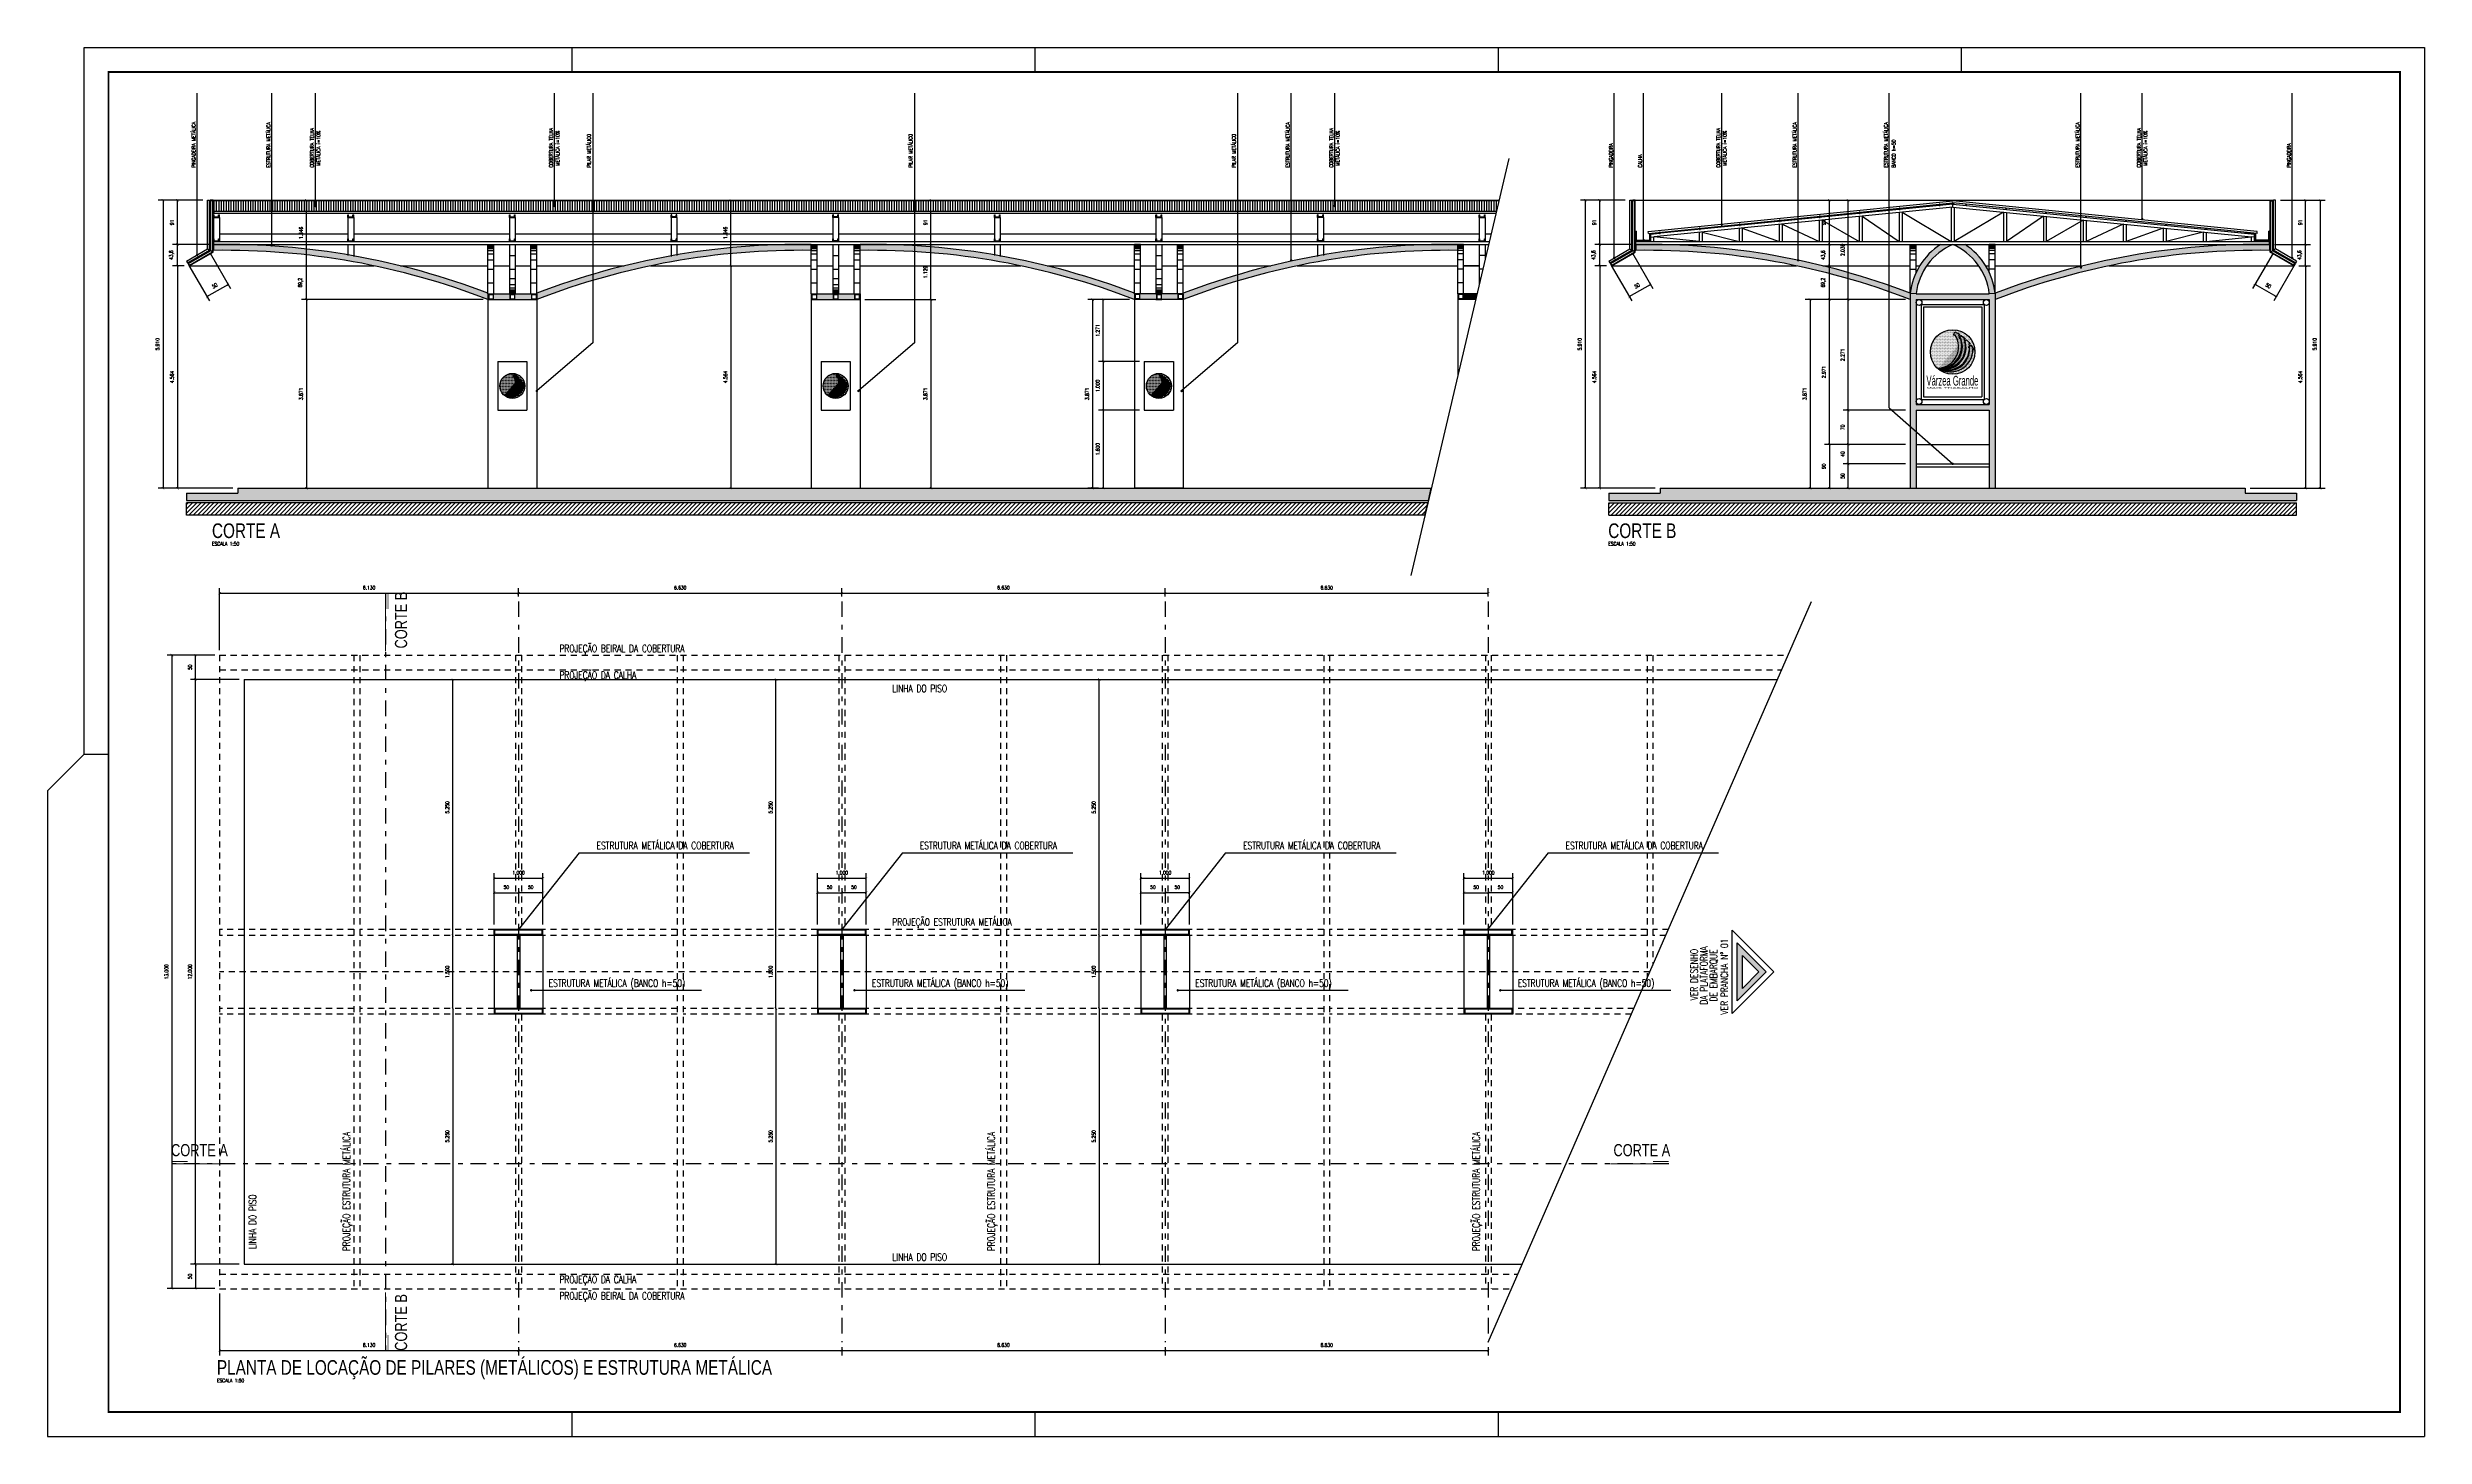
# Model space of a CAD drawing. Extents: x 231.8 to 328.5, y 64.7 to 125.7.
# Drawn here: x 279.75 to 328.5, y 64.69 to 93.19 of the extents above; entities that cross this region are included whole.
import ezdxf
from ezdxf.enums import TextEntityAlignment as Align

# ---------------------------------------------------------------- set-up
doc = ezdxf.new("R2010")
doc.units = 0
doc.header["$LTSCALE"] = 0.1
doc.header["$MEASUREMENT"] = 0
doc.header["$PDMODE"] = 3
for name, pattern in [('CENTERX2', [4, 2.5, -0.5, 0.5, -0.5]), ('DASHDOT2', [12.7, 6.35, -3.175, 0, -3.175]), ('DASHED2', [0.375, 0.25, -0.125])]:
    doc.linetypes.add(name, pattern=pattern)
doc.layers.get('0').update_dxf_attribs({"linetype": 'CONTINUOUS'})
doc.layers.get('DEFPOINTS').update_dxf_attribs({"linetype": 'CONTINUOUS'})
for name, color, linetype in [('1', 7, 'CONTINUOUS'), ('ATERRO', 250, 'CONTINUOUS'), ('CALHA', 1, 'CONTINUOUS'), ('COBERTURA', 1, 'CONTINUOUS'), ('CONTRAPISO', 64, 'CONTINUOUS'), ('CONTRAPISO1', 7, 'CONTINUOUS'), ('CORTES', 3, 'CENTERX2'), ('COTAS', 1, 'CONTINUOUS'), ('EIXO', 1, 'DASHDOT2'), ('ESTRUTURA_METÁLICA', 250, 'CONTINUOUS'), ('INDIC', 1, 'CONTINUOUS'), ('LINHA_DE_CORTE', 3, 'DASHDOT2'), ('PISO', 250, 'CONTINUOUS'), ('PRANCHA', 15, 'CONTINUOUS'), ('PROJEÇÃO', 7, 'DASHED2'), ('TEXTO_AMBIENTE', 250, 'CONTINUOUS'), ('TEXTO_PISO_ÁREA', 1, 'CONTINUOUS')]:
    doc.layers.add(name, color=color, linetype=linetype)
doc.styles.add('STYLE1', font='romans.shx', dxfattribs={"width": 0.75, "height": 0.075})
doc.styles.add('STYLE3', font='arial.ttf', dxfattribs={"width": 0.75, "height": 0.2})
doc.styles.add('STYLE6', font='GOTHIC.TTF', dxfattribs={"width": 0.75, "height": 0.2})
doc.styles.add('STYLE7', font='bgothl.ttf', dxfattribs={"width": 0.75, "height": 0.2})
doc.dimstyles.get("Standard").update_dxf_attribs({"dimtxt": 0.18, "dimasz": 0.18, "dimexe": 0.18, "dimexo": 0.0625, "dimgap": 0.09, "dimtad": 0, "dimtih": 1, "dimtoh": 1, "dimdec": 4, "dimzin": 0, "dimdsep": 46, "dimtxsty": 'Standard', "dimcen": 0.09, "dimadec": 0, "dimazin": 0, "dimtfac": 1, "dimtdec": 4, "dimtofl": 0, "dimtmove": 0, "dimatfit": 3, "dimfxl": 1, "dimtolj": 1, "dimtzin": 0, "dimarcsym": 0})
pattern_1 = [(50, (0, 0), (0.143452037, -0.012550427), [0.015, -0.165]), (355, (0, 0), (-0.027750267, 0.150438427), [0.012, -0.132]), (100.4514, (0.01195, -0.00105), (0.115701876, 0.13788791), [0.01274804, -0.14022842]), (46.1842, (0, 0.04), (0.21344821, -0.0331038), [0.0225, -0.2475]), (96.6356, (0.01779, 0.03724), (0.18693254, 0.19482357), [0.01912206, -0.2103426]), (351.1842, (0, 0.04), (0.18693239, 0.19482372), [0.018, -0.198]), (21, (0.02, 0.03), (0.11938141, -0.08052378), [0.015, -0.165]), (326, (0.02, 0.03), (0.048663066, 0.14503001), [0.012, -0.132]), (71.4514, (0.02995, 0.02329), (0.168044526, 0.0645061), [0.01274804, -0.14022842]), (37.5, (0, 0), (0.002431971, 0.066578771), [0, -0.1304, 0, -0.134, 0, -0.1325]), (7.5, (0, 0), (0.052613907, 0.078882342), [0, -0.0764, 0, -0.1274, 0, -0.0505]), (327.5, (-0.0446, 0), (0.106764487, -0.004510974), [0, -0.05, 0, -0.156, 0, -0.207]), (317.5, (-0.0646, 0), (0.116637234, 0.020020996), [0, -0.065, 0, -0.1036, 0, -0.147])]

# ---------------------------------------------------------------- blocks, each defined once
blk = doc.blocks.new('_ARCHTICK')
at = {"color": 0, "linetype": 'ByBlock', "const_width": 0.15}
blk.add_lwpolyline([(-0.5, -0.5), (0.5, 0.5)], dxfattribs=at)
blk = doc.blocks.new('*D196')
at = {"color": 1, "linetype": 'ByBlock'}
for p, q in [((282.836, 90.061), (282.021, 90.061)), ((282.121, 90.061), (282.121, 84.151)), ((283.556, 84.151), (282.021, 84.151))]:
    blk.add_line(p, q, dxfattribs=at)
at = {"layer": 'DEFPOINTS', "color": 0, "linetype": 'ByBlock'}
for p in [(282.936, 90.061), (282.121, 84.151), (283.656, 84.151)]:
    blk.add_point(p, dxfattribs=at)
at = {"color": 1, "linetype": 'ByBlock', "xscale": 0.05, "yscale": 0.05, "zscale": 0.05}
for p, rotation in [((282.121, 90.061), 90), ((282.121, 84.151), 270)]:
    blk.add_blockref('_ARCHTICK', p, dxfattribs=dict(at, rotation=rotation))
at = {"color": 60, "linetype": 'ByBlock', "insert": (282.008, 87.106), "char_height": 0.075, "attachment_point": 5, "rotation": 90, "style": 'STYLE1'}
blk.add_mtext('\\A1;5.910', dxfattribs=at)
blk = doc.blocks.new('*D195')
at = {"color": 1, "linetype": 'ByBlock'}
for p, q in [((282.537, 104.234), (282.317, 104.234)), ((282.417, 103.797), (282.417, 104.234)), ((282.458, 103.797), (282.317, 103.797))]:
    blk.add_line(p, q, dxfattribs=at)
at = {"layer": 'DEFPOINTS', "color": 0, "linetype": 'ByBlock'}
for p in [(282.417, 104.234), (282.637, 104.234), (282.558, 103.797)]:
    blk.add_point(p, dxfattribs=at)
at = {"color": 1, "linetype": 'ByBlock', "xscale": 0.05, "yscale": 0.05, "zscale": 0.05}
for p, rotation in [((282.417, 104.234), 90), ((282.417, 103.797), 270)]:
    blk.add_blockref('_ARCHTICK', p, dxfattribs=dict(at, rotation=rotation))
at = {"color": 60, "linetype": 'ByBlock', "insert": (282.298, 104.016), "char_height": 0.075, "attachment_point": 5, "rotation": 90, "style": 'STYLE1'}
blk.add_mtext('\\A1;43,6', dxfattribs=at)
blk = doc.blocks.new('*D194')
at = {"color": 1, "linetype": 'ByBlock'}
for p, q in [((282.936, 90.061), (282.317, 90.061)), ((282.417, 89.151), (282.417, 90.061)), ((283.056, 89.151), (282.317, 89.151))]:
    blk.add_line(p, q, dxfattribs=at)
at = {"layer": 'DEFPOINTS', "color": 0, "linetype": 'ByBlock'}
for p in [(282.417, 90.061), (283.036, 90.061), (283.156, 89.151)]:
    blk.add_point(p, dxfattribs=at)
at = {"color": 1, "linetype": 'ByBlock', "xscale": 0.05, "yscale": 0.05, "zscale": 0.05}
for p, rotation in [((282.417, 90.061), 90), ((282.417, 89.151), 270)]:
    blk.add_blockref('_ARCHTICK', p, dxfattribs=dict(at, rotation=rotation))
at = {"color": 60, "linetype": 'ByBlock', "insert": (282.305, 89.606), "char_height": 0.075, "attachment_point": 5, "rotation": 90, "style": 'STYLE1'}
blk.add_mtext('\\A1;91', dxfattribs=at)
blk = doc.blocks.new('*D197')
at = {"color": 1, "linetype": 'ByBlock'}
for p, q in [((282.558, 88.714), (282.317, 88.714)), ((282.417, 88.714), (282.417, 84.151)), ((282.558, 84.151), (282.317, 84.151))]:
    blk.add_line(p, q, dxfattribs=at)
at = {"layer": 'DEFPOINTS', "color": 0, "linetype": 'ByBlock'}
for p in [(282.658, 88.714), (282.417, 84.151), (282.658, 84.151)]:
    blk.add_point(p, dxfattribs=at)
at = {"color": 1, "linetype": 'ByBlock', "xscale": 0.05, "yscale": 0.05, "zscale": 0.05}
for p, rotation in [((282.417, 88.714), 90), ((282.417, 84.151), 270)]:
    blk.add_blockref('_ARCHTICK', p, dxfattribs=dict(at, rotation=rotation))
at = {"color": 60, "linetype": 'ByBlock', "insert": (282.305, 86.433), "char_height": 0.075, "attachment_point": 5, "rotation": 90, "style": 'STYLE1'}
blk.add_mtext('\\A1;4.564', dxfattribs=at)
blk = doc.blocks.new('*D198')
at = {"color": 1, "linetype": 'ByBlock'}
for p, q in [((288.686, 88.022), (284.963, 88.022)), ((285.063, 88.022), (285.063, 84.151))]:
    blk.add_line(p, q, dxfattribs=at)
at = {"layer": 'DEFPOINTS', "color": 0, "linetype": 'ByBlock'}
for p in [(288.786, 88.022), (285.063, 84.151), (285.063, 84.151)]:
    blk.add_point(p, dxfattribs=at)
at = {"color": 1, "linetype": 'ByBlock', "xscale": 0.05, "yscale": 0.05, "zscale": 0.05}
for p, rotation in [((285.063, 88.022), 90), ((285.063, 84.151), 270)]:
    blk.add_blockref('_ARCHTICK', p, dxfattribs=dict(at, rotation=rotation))
at = {"color": 60, "linetype": 'ByBlock', "insert": (284.951, 86.086), "char_height": 0.075, "attachment_point": 5, "rotation": 90, "style": 'STYLE1'}
blk.add_mtext('\\A1;3.871', dxfattribs=at)
blk = doc.blocks.new('*D199')
at = {"color": 1, "linetype": 'ByBlock'}
blk.add_line((285.063, 88.022), (285.063, 88.714), dxfattribs=at)
at = {"layer": 'DEFPOINTS', "color": 0, "linetype": 'ByBlock'}
for p in [(285.063, 88.714), (285.063, 88.714), (285.063, 88.022)]:
    blk.add_point(p, dxfattribs=at)
at = {"color": 1, "linetype": 'ByBlock', "xscale": 0.05, "yscale": 0.05, "zscale": 0.05}
for p, rotation in [((285.063, 88.714), 90), ((285.063, 88.022), 270)]:
    blk.add_blockref('_ARCHTICK', p, dxfattribs=dict(at, rotation=rotation))
at = {"color": 60, "linetype": 'ByBlock', "insert": (284.944, 88.368), "char_height": 0.075, "attachment_point": 5, "rotation": 90, "style": 'STYLE1'}
blk.add_mtext('\\A1;69,2', dxfattribs=at)
blk = doc.blocks.new('*D200')
at = {"color": 1, "linetype": 'ByBlock'}
blk.add_line((285.063, 88.714), (285.063, 90.061), dxfattribs=at)
at = {"layer": 'DEFPOINTS', "color": 0, "linetype": 'ByBlock'}
for p in [(285.063, 90.061), (285.063, 90.061), (285.063, 88.714)]:
    blk.add_point(p, dxfattribs=at)
at = {"color": 1, "linetype": 'ByBlock', "xscale": 0.05, "yscale": 0.05, "zscale": 0.05}
for p, rotation in [((285.063, 90.061), 90), ((285.063, 88.714), 270)]:
    blk.add_blockref('_ARCHTICK', p, dxfattribs=dict(at, rotation=rotation))
at = {"color": 60, "linetype": 'ByBlock', "insert": (284.951, 89.388), "char_height": 0.075, "attachment_point": 5, "rotation": 90, "style": 'STYLE1'}
blk.add_mtext('\\A1;1.346', dxfattribs=at)
blk = doc.blocks.new('LOGO2')
h = blk.add_hatch()
h.set_pattern_fill('DOTS', color=142, scale=0.140605, style=0)
h.set_pattern_definition([(0, (-113.599467, -38.837209), (0.00439389704, 0.0087877941), [0, -0.0087877941])])
h.paths.add_polyline_path([(-0.257, 0, 1), (0.257, 0, 1)])
h.paths.add_polyline_path([(-0.167, -0.189, 0.00005), (-0.167, -0.189, -0.000093), (-0.167, -0.189, 0.000012), (-0.167, -0.189, 0.000032)], flags=16)
h.paths.add_polyline_path([(0.089, 0.158), (0.074, 0.158), (0.083, 0.173, -0.015551)], flags=16)
h.paths.add_polyline_path([(0.132, 0.111), (0.158, 0.139), (0.204, 0.095), (0.189, 0.098, -0.04834), (0.193, 0.048), (0.194, 0.048, -0.580325), (-0.167, -0.189, 0.000179), (-0.167, -0.189, 0.580361), (0.147, 0.107)])
at = {"layer": '1'}
blk.add_hatch(color=96, dxfattribs=at).paths.add_polyline_path([(0.068, 0.203), (0.083, 0.205), (0.025, 0.231), (0.01, 0.195), (0.026, 0.197, -0.580361), (-0.167, -0.189, 0.532131), (0.089, 0.158), (0.074, 0.158), (0.083, 0.173, 0.032764)])
h = blk.add_hatch(color=240, dxfattribs=at)
edge = h.paths.add_edge_path()
edge.add_line((0.074, 0.158), (0.095, 0.191))
edge.add_line((0.095, 0.191), (0.148, 0.155))
edge.add_line((0.148, 0.155), (0.133, 0.156))
edge.add_arc((-0.11, 0.065), 0.26, -102.5889, 20.5564, ccw=False)
edge.add_arc((-0.138, 0.058), 0.248, 263.1694, 383.6863)
edge.add_line((0.09, 0.158), (0.074, 0.158))
h = blk.add_hatch(color=96, dxfattribs=at)
h.paths.add_polyline_path([(0.158, 0.139), (0.143, 0.123, -0.01491), (0.146, 0.108), (0.147, 0.107, -0.580361), (-0.167, -0.189, 0.532131), (0.193, 0.048), (0.179, 0.054), (0.193, 0.064, 0.032764), (0.189, 0.098), (0.204, 0.095)])
h.paths.add_polyline_path([(0.143, 0.123), (0.132, 0.111), (0.146, 0.108, 0.01491)], flags=16)
h = blk.add_hatch(color=240, dxfattribs=at)
edge = h.paths.add_edge_path()
edge.add_line((0.233, 0.032), (0.247, 0.026))
edge.add_line((0.247, 0.026), (0.21, 0.078))
edge.add_line((0.21, 0.078), (0.179, 0.054))
edge.add_line((0.179, 0.054), (0.194, 0.048))
edge.add_arc((-0.054, 0.033), 0.248, -116.9517, 3.5652, ccw=False)
edge.add_arc((-0.026, 0.03), 0.26, 237.29, 360.4353)
at = {"color": 142}
blk.add_circle((0, 0), 0.257, dxfattribs=at)
at = {"layer": '1', "color": 96}
for p, q in [((0.01, 0.195), (0.025, 0.231)), ((0.01, 0.195), (0.026, 0.197)), ((0.025, 0.231), (0.083, 0.205)), ((0.068, 0.203), (0.083, 0.205)), ((0.132, 0.111), (0.158, 0.139)), ((0.132, 0.111), (0.147, 0.107)), ((0.158, 0.139), (0.204, 0.095)), ((0.189, 0.098), (0.204, 0.095))]:
    blk.add_line(p, q, dxfattribs=at)
at = {"layer": '1', "color": 240}
for p, q in [((0.074, 0.158), (0.095, 0.191)), ((0.074, 0.158), (0.09, 0.158)), ((0.095, 0.191), (0.148, 0.155)), ((0.133, 0.156), (0.148, 0.155)), ((0.179, 0.054), (0.21, 0.078)), ((0.179, 0.054), (0.194, 0.048)), ((0.21, 0.078), (0.247, 0.026)), ((0.233, 0.032), (0.247, 0.026))]:
    blk.add_line(p, q, dxfattribs=at)
at = {"layer": '1', "color": 96}
for centre, radius, start, end in [((-0.155, 0.071), 0.26, 267.4799, 30.6252), ((-0.181, 0.059), 0.248, 273.2382, 33.7551), ((-0.094, 0.049), 0.248, 253.1171, 13.6339), ((-0.067, 0.051), 0.26, 247.3588, 10.5041)]:
    blk.add_arc(centre, radius, start, end, dxfattribs=at)
at = {"layer": '1', "color": 240}
for centre, radius, start, end in [((-0.138, 0.058), 0.248, 263.1694, 23.6863), ((-0.11, 0.065), 0.26, 257.4111, 20.5564), ((-0.054, 0.033), 0.248, 243.0483, 3.5652), ((-0.026, 0.03), 0.26, 237.29, 0.4353)]:
    blk.add_arc(centre, radius, start, end, dxfattribs=at)
blk = doc.blocks.new('LOGO1')
h = blk.add_hatch()
h.set_pattern_fill('DOTS', color=142, scale=0.25, style=0)
h.set_pattern_definition([(0, (-201.983758, -69.053892), (0.0078125, 0.015625), [0, -0.015625])])
h.paths.add_polyline_path([(-0.457, 0, 1), (0.457, 0, 1)])
h.paths.add_polyline_path([(-0.297, -0.335, 0.00005), (-0.297, -0.335, -0.000093), (-0.297, -0.335, 0.000012), (-0.297, -0.335, 0.000032)], flags=16)
h.paths.add_polyline_path([(0.159, 0.281), (0.132, 0.282), (0.148, 0.307, -0.015551)], flags=16)
h.paths.add_polyline_path([(0.234, 0.197), (0.281, 0.248), (0.362, 0.169), (0.336, 0.175, -0.04834), (0.343, 0.086), (0.344, 0.085, -0.580325), (-0.296, -0.336, 0.000179), (-0.296, -0.336, 0.580361), (0.261, 0.191)])
at = {"layer": '1'}
blk.add_hatch(color=96, dxfattribs=at).paths.add_polyline_path([(0.121, 0.361), (0.148, 0.365), (0.044, 0.411), (0.018, 0.347), (0.046, 0.351, -0.580361), (-0.297, -0.335, 0.532131), (0.159, 0.281), (0.132, 0.282), (0.148, 0.307, 0.032764)])
h = blk.add_hatch(color=240, dxfattribs=at)
edge = h.paths.add_edge_path()
edge.add_line((0.132, 0.282), (0.169, 0.34))
edge.add_line((0.169, 0.34), (0.263, 0.276))
edge.add_line((0.263, 0.276), (0.236, 0.277))
edge.add_arc((-0.196, 0.115), 0.462, -102.5889, 20.5564, ccw=False)
edge.add_arc((-0.244, 0.103), 0.442, 263.1694, 383.6863)
edge.add_line((0.16, 0.28), (0.132, 0.282))
h = blk.add_hatch(color=240, dxfattribs=at)
edge = h.paths.add_edge_path()
edge.add_line((0.415, 0.056), (0.44, 0.046))
edge.add_line((0.44, 0.046), (0.374, 0.138))
edge.add_line((0.374, 0.138), (0.318, 0.096))
edge.add_line((0.318, 0.096), (0.344, 0.085))
edge.add_arc((-0.096, 0.058), 0.442, -116.9517, 3.5652, ccw=False)
edge.add_arc((-0.047, 0.053), 0.462, 237.29, 360.4353)
h = blk.add_hatch(color=96, dxfattribs=at)
h.paths.add_polyline_path([(0.281, 0.248), (0.254, 0.218, -0.01491), (0.259, 0.191), (0.261, 0.191, -0.580361), (-0.296, -0.336, 0.532131), (0.343, 0.086), (0.318, 0.096), (0.343, 0.115, 0.032764), (0.336, 0.175), (0.362, 0.169)])
h.paths.add_polyline_path([(0.254, 0.218), (0.234, 0.197), (0.259, 0.191, 0.01491)], flags=16)
at = {"color": 142}
blk.add_circle((0, 0), 0.457, dxfattribs=at)
at = {"layer": '1', "color": 96}
for p, q in [((0.018, 0.347), (0.044, 0.411)), ((0.018, 0.347), (0.046, 0.351)), ((0.044, 0.411), (0.148, 0.365)), ((0.121, 0.361), (0.148, 0.365)), ((0.234, 0.197), (0.281, 0.248)), ((0.234, 0.197), (0.261, 0.191)), ((0.281, 0.248), (0.362, 0.169)), ((0.336, 0.175), (0.362, 0.169))]:
    blk.add_line(p, q, dxfattribs=at)
at = {"layer": '1', "color": 240}
for p, q in [((0.132, 0.282), (0.169, 0.34)), ((0.132, 0.282), (0.16, 0.28)), ((0.169, 0.34), (0.263, 0.276)), ((0.236, 0.277), (0.263, 0.276)), ((0.318, 0.096), (0.374, 0.138)), ((0.318, 0.096), (0.344, 0.085)), ((0.374, 0.138), (0.44, 0.046)), ((0.415, 0.056), (0.44, 0.046))]:
    blk.add_line(p, q, dxfattribs=at)
at = {"layer": '1', "color": 96}
for centre, radius, start, end in [((-0.276, 0.126), 0.462, 267.4799, 30.6252), ((-0.322, 0.106), 0.442, 273.2382, 33.7551), ((-0.168, 0.087), 0.442, 253.1171, 13.6339), ((-0.118, 0.09), 0.462, 247.3588, 10.5041)]:
    blk.add_arc(centre, radius, start, end, dxfattribs=at)
at = {"layer": '1', "color": 240}
for centre, radius, start, end in [((-0.244, 0.103), 0.442, 263.1694, 23.6863), ((-0.196, 0.115), 0.462, 257.4111, 20.5564), ((-0.096, 0.058), 0.442, 243.0483, 3.5652), ((-0.047, 0.053), 0.462, 237.29, 0.4353)]:
    blk.add_arc(centre, radius, start, end, dxfattribs=at)
blk = doc.blocks.new('*D205')
at = {"color": 1, "linetype": 'ByBlock'}
blk.add_line((293.768, 88.714), (293.768, 84.151), dxfattribs=at)
at = {"layer": 'DEFPOINTS', "color": 0, "linetype": 'ByBlock'}
for p in [(293.768, 88.714), (293.768, 84.151), (293.768, 84.151)]:
    blk.add_point(p, dxfattribs=at)
at = {"color": 1, "linetype": 'ByBlock', "xscale": 0.05, "yscale": 0.05, "zscale": 0.05}
for p, rotation in [((293.768, 88.714), 90), ((293.768, 84.151), 270)]:
    blk.add_blockref('_ARCHTICK', p, dxfattribs=dict(at, rotation=rotation))
at = {"color": 60, "linetype": 'ByBlock', "insert": (293.655, 86.433), "char_height": 0.075, "attachment_point": 5, "rotation": 90, "style": 'STYLE1'}
blk.add_mtext('\\A1;4.564', dxfattribs=at)
blk = doc.blocks.new('*D206')
at = {"color": 1, "linetype": 'ByBlock'}
blk.add_line((293.768, 88.714), (293.768, 90.061), dxfattribs=at)
at = {"layer": 'DEFPOINTS', "color": 0, "linetype": 'ByBlock'}
for p in [(293.768, 90.061), (293.768, 90.061), (293.768, 88.714)]:
    blk.add_point(p, dxfattribs=at)
at = {"color": 1, "linetype": 'ByBlock', "xscale": 0.05, "yscale": 0.05, "zscale": 0.05}
for p, rotation in [((293.768, 90.061), 90), ((293.768, 88.714), 270)]:
    blk.add_blockref('_ARCHTICK', p, dxfattribs=dict(at, rotation=rotation))
at = {"color": 60, "linetype": 'ByBlock', "insert": (293.655, 89.388), "char_height": 0.075, "attachment_point": 5, "rotation": 90, "style": 'STYLE1'}
blk.add_mtext('\\A1;1.346', dxfattribs=at)
blk = doc.blocks.new('*D207')
at = {"color": 1, "linetype": 'ByBlock'}
for p, q in [((296.516, 88.022), (297.972, 88.022)), ((297.872, 88.022), (297.872, 84.151)), ((296.516, 84.151), (297.972, 84.151))]:
    blk.add_line(p, q, dxfattribs=at)
at = {"layer": 'DEFPOINTS', "color": 0, "linetype": 'ByBlock'}
for p in [(296.416, 88.022), (296.416, 84.151), (297.872, 84.151)]:
    blk.add_point(p, dxfattribs=at)
at = {"color": 1, "linetype": 'ByBlock', "xscale": 0.05, "yscale": 0.05, "zscale": 0.05}
for p, rotation in [((297.872, 88.022), 90), ((297.872, 84.151), 270)]:
    blk.add_blockref('_ARCHTICK', p, dxfattribs=dict(at, rotation=rotation))
at = {"color": 60, "linetype": 'ByBlock', "insert": (297.759, 86.086), "char_height": 0.075, "attachment_point": 5, "rotation": 90, "style": 'STYLE1'}
blk.add_mtext('\\A1;3.871', dxfattribs=at)
blk = doc.blocks.new('*D208')
at = {"color": 1, "linetype": 'ByBlock'}
blk.add_line((297.872, 88.022), (297.872, 89.151), dxfattribs=at)
at = {"layer": 'DEFPOINTS', "color": 0, "linetype": 'ByBlock'}
for p in [(297.872, 89.151), (297.872, 89.151), (297.872, 88.022)]:
    blk.add_point(p, dxfattribs=at)
at = {"color": 1, "linetype": 'ByBlock', "xscale": 0.05, "yscale": 0.05, "zscale": 0.05}
for p, rotation in [((297.872, 89.151), 90), ((297.872, 88.022), 270)]:
    blk.add_blockref('_ARCHTICK', p, dxfattribs=dict(at, rotation=rotation))
at = {"color": 60, "linetype": 'ByBlock', "insert": (297.759, 88.586), "char_height": 0.075, "attachment_point": 5, "rotation": 90, "style": 'STYLE1'}
blk.add_mtext('\\A1;1.129', dxfattribs=at)
blk = doc.blocks.new('*D209')
at = {"color": 1, "linetype": 'ByBlock'}
blk.add_line((297.872, 89.151), (297.872, 90.061), dxfattribs=at)
at = {"layer": 'DEFPOINTS', "color": 0, "linetype": 'ByBlock'}
for p in [(297.872, 90.061), (297.872, 90.061), (297.872, 89.151)]:
    blk.add_point(p, dxfattribs=at)
at = {"color": 1, "linetype": 'ByBlock', "xscale": 0.05, "yscale": 0.05, "zscale": 0.05}
for p, rotation in [((297.872, 90.061), 90), ((297.872, 89.151), 270)]:
    blk.add_blockref('_ARCHTICK', p, dxfattribs=dict(at, rotation=rotation))
at = {"color": 60, "linetype": 'ByBlock', "insert": (297.759, 89.606), "char_height": 0.075, "attachment_point": 5, "rotation": 90, "style": 'STYLE1'}
blk.add_mtext('\\A1;91', dxfattribs=at)
blk = doc.blocks.new('*D210')
at = {"color": 1, "linetype": 'ByBlock'}
for p, q in [((302.146, 86.751), (301.306, 86.751)), ((301.406, 86.751), (301.406, 85.751)), ((302.146, 85.751), (301.306, 85.751))]:
    blk.add_line(p, q, dxfattribs=at)
at = {"layer": 'DEFPOINTS', "color": 0, "linetype": 'ByBlock'}
for p in [(302.246, 86.751), (301.406, 85.751), (302.246, 85.751)]:
    blk.add_point(p, dxfattribs=at)
at = {"color": 1, "linetype": 'ByBlock', "xscale": 0.05, "yscale": 0.05, "zscale": 0.05}
for p, rotation in [((301.406, 86.751), 90), ((301.406, 85.751), 270)]:
    blk.add_blockref('_ARCHTICK', p, dxfattribs=dict(at, rotation=rotation))
at = {"color": 60, "linetype": 'ByBlock', "insert": (301.293, 86.251), "char_height": 0.075, "attachment_point": 5, "rotation": 90, "style": 'STYLE1'}
blk.add_mtext('\\A1;1.000', dxfattribs=at)
blk = doc.blocks.new('*D211')
at = {"color": 1, "linetype": 'ByBlock'}
blk.add_line((301.406, 85.751), (301.406, 84.151), dxfattribs=at)
at = {"layer": 'DEFPOINTS', "color": 0, "linetype": 'ByBlock'}
for p in [(301.406, 85.751), (301.406, 84.151), (301.406, 84.151)]:
    blk.add_point(p, dxfattribs=at)
at = {"color": 1, "linetype": 'ByBlock', "xscale": 0.05, "yscale": 0.05, "zscale": 0.05}
for p, rotation in [((301.406, 85.751), 90), ((301.406, 84.151), 270)]:
    blk.add_blockref('_ARCHTICK', p, dxfattribs=dict(at, rotation=rotation))
at = {"color": 60, "linetype": 'ByBlock', "insert": (301.293, 84.951), "char_height": 0.075, "attachment_point": 5, "rotation": 90, "style": 'STYLE1'}
blk.add_mtext('\\A1;1.600', dxfattribs=at)
blk = doc.blocks.new('*D212')
at = {"color": 1, "linetype": 'ByBlock'}
for p, q in [((301.946, 88.022), (301.306, 88.022)), ((301.406, 86.751), (301.406, 88.022))]:
    blk.add_line(p, q, dxfattribs=at)
at = {"layer": 'DEFPOINTS', "color": 0, "linetype": 'ByBlock'}
for p in [(301.406, 88.022), (302.046, 88.022), (301.406, 86.751)]:
    blk.add_point(p, dxfattribs=at)
at = {"color": 1, "linetype": 'ByBlock', "xscale": 0.05, "yscale": 0.05, "zscale": 0.05}
for p, rotation in [((301.406, 88.022), 90), ((301.406, 86.751), 270)]:
    blk.add_blockref('_ARCHTICK', p, dxfattribs=dict(at, rotation=rotation))
at = {"color": 60, "linetype": 'ByBlock', "insert": (301.293, 87.386), "char_height": 0.075, "attachment_point": 5, "rotation": 90, "style": 'STYLE1'}
blk.add_mtext('\\A1;1.271', dxfattribs=at)
blk = doc.blocks.new('*D213')
at = {"color": 1, "linetype": 'ByBlock'}
for p, q in [((301.846, 88.022), (301.088, 88.022)), ((301.188, 88.022), (301.188, 84.151)), ((301.306, 84.151), (301.088, 84.151))]:
    blk.add_line(p, q, dxfattribs=at)
at = {"layer": 'DEFPOINTS', "color": 0, "linetype": 'ByBlock'}
for p in [(301.946, 88.022), (301.188, 84.151), (301.406, 84.151)]:
    blk.add_point(p, dxfattribs=at)
at = {"color": 1, "linetype": 'ByBlock', "xscale": 0.05, "yscale": 0.05, "zscale": 0.05}
for p, rotation in [((301.188, 88.022), 90), ((301.188, 84.151), 270)]:
    blk.add_blockref('_ARCHTICK', p, dxfattribs=dict(at, rotation=rotation))
at = {"color": 60, "linetype": 'ByBlock', "insert": (301.075, 86.086), "char_height": 0.075, "attachment_point": 5, "rotation": 90, "style": 'STYLE1'}
blk.add_mtext('\\A1;3.871', dxfattribs=at)
blk = doc.blocks.new('*D214')
at = {"color": 1, "linetype": 'ByBlock'}
for p, q in [((283.086, 88.973), (283.505, 88.248)), ((282.653, 88.723), (283.072, 87.998)), ((283.022, 88.084), (283.455, 88.334))]:
    blk.add_line(p, q, dxfattribs=at)
at = {"layer": 'DEFPOINTS', "color": 0, "linetype": 'ByBlock'}
for p in [(282.603, 88.81), (283.036, 89.06), (283.455, 88.334)]:
    blk.add_point(p, dxfattribs=at)
at = {"color": 1, "linetype": 'ByBlock', "xscale": 0.05, "yscale": 0.05, "zscale": 0.05}
for p, rotation in [((283.455, 88.334), 29.99999999999403), ((283.022, 88.084), 209.999999999994)]:
    blk.add_blockref('_ARCHTICK', p, dxfattribs=dict(at, rotation=rotation))
at = {"color": 60, "linetype": 'ByBlock', "insert": (283.182, 88.307), "char_height": 0.075, "attachment_point": 5, "rotation": 30, "style": 'STYLE1'}
blk.add_mtext('\\A1;50', dxfattribs=at)
blk = doc.blocks.new('*D215')
at = {"color": 1, "linetype": 'ByBlock'}
for p, q in [((282.836, 90.061), (282.021, 90.061)), ((282.121, 90.061), (282.121, 84.151)), ((283.556, 84.151), (282.021, 84.151))]:
    blk.add_line(p, q, dxfattribs=at)
at = {"layer": 'DEFPOINTS', "color": 0, "linetype": 'ByBlock'}
for p in [(282.936, 90.061), (282.121, 84.151), (283.656, 84.151)]:
    blk.add_point(p, dxfattribs=at)
at = {"color": 1, "linetype": 'ByBlock', "xscale": 0.05, "yscale": 0.05, "zscale": 0.05}
for p, rotation in [((282.121, 90.061), 90), ((282.121, 84.151), 270)]:
    blk.add_blockref('_ARCHTICK', p, dxfattribs=dict(at, rotation=rotation))
at = {"color": 60, "linetype": 'ByBlock', "insert": (282.008, 87.106), "char_height": 0.075, "attachment_point": 5, "rotation": 90, "style": 'STYLE1'}
blk.add_mtext('\\A1;5.910', dxfattribs=at)
blk = doc.blocks.new('*D217')
at = {"color": 1, "linetype": 'ByBlock'}
for p, q in [((282.936, 90.061), (282.317, 90.061)), ((282.417, 89.151), (282.417, 90.061)), ((283.056, 89.151), (282.317, 89.151))]:
    blk.add_line(p, q, dxfattribs=at)
at = {"layer": 'DEFPOINTS', "color": 0, "linetype": 'ByBlock'}
for p in [(282.417, 90.061), (283.036, 90.061), (283.156, 89.151)]:
    blk.add_point(p, dxfattribs=at)
at = {"color": 1, "linetype": 'ByBlock', "xscale": 0.05, "yscale": 0.05, "zscale": 0.05}
for p, rotation in [((282.417, 90.061), 90), ((282.417, 89.151), 270)]:
    blk.add_blockref('_ARCHTICK', p, dxfattribs=dict(at, rotation=rotation))
at = {"color": 60, "linetype": 'ByBlock', "insert": (282.305, 89.606), "char_height": 0.075, "attachment_point": 5, "rotation": 90, "style": 'STYLE1'}
blk.add_mtext('\\A1;91', dxfattribs=at)
blk = doc.blocks.new('*D216')
at = {"color": 1, "linetype": 'ByBlock'}
for p, q in [((282.537, 89.151), (282.317, 89.151)), ((282.417, 88.714), (282.417, 89.151)), ((282.458, 88.714), (282.317, 88.714))]:
    blk.add_line(p, q, dxfattribs=at)
at = {"layer": 'DEFPOINTS', "color": 0, "linetype": 'ByBlock'}
for p in [(282.417, 89.151), (282.637, 89.151), (282.558, 88.714)]:
    blk.add_point(p, dxfattribs=at)
at = {"color": 1, "linetype": 'ByBlock', "xscale": 0.05, "yscale": 0.05, "zscale": 0.05}
for p, rotation in [((282.417, 89.151), 90), ((282.417, 88.714), 270)]:
    blk.add_blockref('_ARCHTICK', p, dxfattribs=dict(at, rotation=rotation))
at = {"color": 60, "linetype": 'ByBlock', "insert": (282.298, 88.933), "char_height": 0.075, "attachment_point": 5, "rotation": 90, "style": 'STYLE1'}
blk.add_mtext('\\A1;43,6', dxfattribs=at)
blk = doc.blocks.new('*D218')
at = {"color": 1, "linetype": 'ByBlock'}
for p, q in [((282.558, 88.714), (282.317, 88.714)), ((282.417, 88.714), (282.417, 84.151)), ((282.558, 84.151), (282.317, 84.151))]:
    blk.add_line(p, q, dxfattribs=at)
at = {"layer": 'DEFPOINTS', "color": 0, "linetype": 'ByBlock'}
for p in [(282.658, 88.714), (282.417, 84.151), (282.658, 84.151)]:
    blk.add_point(p, dxfattribs=at)
at = {"color": 1, "linetype": 'ByBlock', "xscale": 0.05, "yscale": 0.05, "zscale": 0.05}
for p, rotation in [((282.417, 88.714), 90), ((282.417, 84.151), 270)]:
    blk.add_blockref('_ARCHTICK', p, dxfattribs=dict(at, rotation=rotation))
at = {"color": 60, "linetype": 'ByBlock', "insert": (282.305, 86.433), "char_height": 0.075, "attachment_point": 5, "rotation": 90, "style": 'STYLE1'}
blk.add_mtext('\\A1;4.564', dxfattribs=at)
blk = doc.blocks.new('*D219')
at = {"color": 1, "linetype": 'ByBlock'}
for p, q in [((283.086, 88.973), (283.505, 88.248)), ((282.653, 88.723), (283.072, 87.998)), ((283.022, 88.084), (283.455, 88.334))]:
    blk.add_line(p, q, dxfattribs=at)
at = {"layer": 'DEFPOINTS', "color": 0, "linetype": 'ByBlock'}
for p in [(282.603, 88.81), (283.036, 89.06), (283.455, 88.334)]:
    blk.add_point(p, dxfattribs=at)
at = {"color": 1, "linetype": 'ByBlock', "xscale": 0.05, "yscale": 0.05, "zscale": 0.05}
for p, rotation in [((283.455, 88.334), 29.99999999999403), ((283.022, 88.084), 209.999999999994)]:
    blk.add_blockref('_ARCHTICK', p, dxfattribs=dict(at, rotation=rotation))
at = {"color": 60, "linetype": 'ByBlock', "insert": (283.182, 88.307), "char_height": 0.075, "attachment_point": 5, "rotation": 30, "style": 'STYLE1'}
blk.add_mtext('\\A1;50', dxfattribs=at)
blk = doc.blocks.new('*D220')
at = {"color": 1, "linetype": 'ByBlock'}
for p, q in [((317.857, 84.651), (316.582, 84.651)), ((316.682, 84.151), (316.682, 84.651))]:
    blk.add_line(p, q, dxfattribs=at)
at = {"layer": 'DEFPOINTS', "color": 0, "linetype": 'ByBlock'}
for p in [(316.682, 84.651), (317.957, 84.651), (316.682, 84.151)]:
    blk.add_point(p, dxfattribs=at)
at = {"color": 1, "linetype": 'ByBlock', "xscale": 0.05, "yscale": 0.05, "zscale": 0.05}
for p, rotation in [((316.682, 84.651), 90), ((316.682, 84.151), 270)]:
    blk.add_blockref('_ARCHTICK', p, dxfattribs=dict(at, rotation=rotation))
at = {"color": 60, "linetype": 'ByBlock', "insert": (316.569, 84.401), "char_height": 0.075, "attachment_point": 5, "rotation": 90, "style": 'STYLE1'}
blk.add_mtext('\\A1;50', dxfattribs=at)
blk = doc.blocks.new('*D221')
at = {"color": 1, "linetype": 'ByBlock'}
for p, q in [((317.857, 85.051), (316.582, 85.051)), ((316.682, 84.651), (316.682, 85.051)), ((317.757, 84.651), (316.582, 84.651))]:
    blk.add_line(p, q, dxfattribs=at)
at = {"layer": 'DEFPOINTS', "color": 0, "linetype": 'ByBlock'}
for p in [(316.682, 85.051), (317.957, 85.051), (317.857, 84.651)]:
    blk.add_point(p, dxfattribs=at)
at = {"color": 1, "linetype": 'ByBlock', "xscale": 0.05, "yscale": 0.05, "zscale": 0.05}
for p, rotation in [((316.682, 85.051), 90), ((316.682, 84.651), 270)]:
    blk.add_blockref('_ARCHTICK', p, dxfattribs=dict(at, rotation=rotation))
at = {"color": 60, "linetype": 'ByBlock', "insert": (316.569, 84.851), "char_height": 0.075, "attachment_point": 5, "rotation": 90, "style": 'STYLE1'}
blk.add_mtext('\\A1;40', dxfattribs=at)
blk = doc.blocks.new('*D222')
at = {"color": 1, "linetype": 'ByBlock'}
for p, q in [((317.857, 85.751), (316.582, 85.751)), ((316.682, 85.051), (316.682, 85.751)), ((317.857, 85.051), (316.582, 85.051))]:
    blk.add_line(p, q, dxfattribs=at)
at = {"layer": 'DEFPOINTS', "color": 0, "linetype": 'ByBlock'}
for p in [(316.682, 85.751), (317.957, 85.751), (317.957, 85.051)]:
    blk.add_point(p, dxfattribs=at)
at = {"color": 1, "linetype": 'ByBlock', "xscale": 0.05, "yscale": 0.05, "zscale": 0.05}
for p, rotation in [((316.682, 85.751), 90), ((316.682, 85.051), 270)]:
    blk.add_blockref('_ARCHTICK', p, dxfattribs=dict(at, rotation=rotation))
at = {"color": 60, "linetype": 'ByBlock', "insert": (316.569, 85.401), "char_height": 0.075, "attachment_point": 5, "rotation": 90, "style": 'STYLE1'}
blk.add_mtext('\\A1;70', dxfattribs=at)
blk = doc.blocks.new('*D223')
at = {"color": 1, "linetype": 'ByBlock'}
for p, q in [((317.857, 88.022), (316.582, 88.022)), ((316.682, 85.751), (316.682, 88.022)), ((317.857, 85.751), (316.582, 85.751))]:
    blk.add_line(p, q, dxfattribs=at)
at = {"layer": 'DEFPOINTS', "color": 0, "linetype": 'ByBlock'}
for p in [(316.682, 88.022), (317.957, 88.022), (317.957, 85.751)]:
    blk.add_point(p, dxfattribs=at)
at = {"color": 1, "linetype": 'ByBlock', "xscale": 0.05, "yscale": 0.05, "zscale": 0.05}
for p, rotation in [((316.682, 88.022), 90), ((316.682, 85.751), 270)]:
    blk.add_blockref('_ARCHTICK', p, dxfattribs=dict(at, rotation=rotation))
at = {"color": 60, "linetype": 'ByBlock', "insert": (316.569, 86.886), "char_height": 0.075, "attachment_point": 5, "rotation": 90, "style": 'STYLE1'}
blk.add_mtext('\\A1;2.271', dxfattribs=at)
blk = doc.blocks.new('*D224')
at = {"color": 1, "linetype": 'ByBlock'}
for p, q in [((317.757, 85.051), (316.197, 85.051)), ((316.297, 85.051), (316.297, 84.151))]:
    blk.add_line(p, q, dxfattribs=at)
at = {"layer": 'DEFPOINTS', "color": 0, "linetype": 'ByBlock'}
for p in [(317.857, 85.051), (316.297, 84.151), (316.297, 84.151)]:
    blk.add_point(p, dxfattribs=at)
at = {"color": 1, "linetype": 'ByBlock', "xscale": 0.05, "yscale": 0.05, "zscale": 0.05}
for p, rotation in [((316.297, 85.051), 90), ((316.297, 84.151), 270)]:
    blk.add_blockref('_ARCHTICK', p, dxfattribs=dict(at, rotation=rotation))
at = {"color": 60, "linetype": 'ByBlock', "insert": (316.184, 84.601), "char_height": 0.075, "attachment_point": 5, "rotation": 90, "style": 'STYLE1'}
blk.add_mtext('\\A1;90', dxfattribs=at)
blk = doc.blocks.new('*D225')
at = {"color": 1, "linetype": 'ByBlock'}
for p, q in [((317.757, 88.022), (316.197, 88.022)), ((316.297, 85.051), (316.297, 88.022)), ((317.757, 85.051), (316.197, 85.051))]:
    blk.add_line(p, q, dxfattribs=at)
at = {"layer": 'DEFPOINTS', "color": 0, "linetype": 'ByBlock'}
for p in [(316.297, 88.022), (317.857, 88.022), (317.857, 85.051)]:
    blk.add_point(p, dxfattribs=at)
at = {"color": 1, "linetype": 'ByBlock', "xscale": 0.05, "yscale": 0.05, "zscale": 0.05}
for p, rotation in [((316.297, 88.022), 90), ((316.297, 85.051), 270)]:
    blk.add_blockref('_ARCHTICK', p, dxfattribs=dict(at, rotation=rotation))
at = {"color": 60, "linetype": 'ByBlock', "insert": (316.184, 86.536), "char_height": 0.075, "attachment_point": 5, "rotation": 90, "style": 'STYLE1'}
blk.add_mtext('\\A1;2.971', dxfattribs=at)
blk = doc.blocks.new('*D226')
at = {"color": 1, "linetype": 'ByBlock'}
for p, q in [((317.657, 88.022), (315.802, 88.022)), ((315.902, 88.022), (315.902, 84.151))]:
    blk.add_line(p, q, dxfattribs=at)
at = {"layer": 'DEFPOINTS', "color": 0, "linetype": 'ByBlock'}
for p in [(317.757, 88.022), (315.902, 84.151), (315.902, 84.151)]:
    blk.add_point(p, dxfattribs=at)
at = {"color": 1, "linetype": 'ByBlock', "xscale": 0.05, "yscale": 0.05, "zscale": 0.05}
for p, rotation in [((315.902, 88.022), 90), ((315.902, 84.151), 270)]:
    blk.add_blockref('_ARCHTICK', p, dxfattribs=dict(at, rotation=rotation))
at = {"color": 60, "linetype": 'ByBlock', "insert": (315.79, 86.086), "char_height": 0.075, "attachment_point": 5, "rotation": 90, "style": 'STYLE1'}
blk.add_mtext('\\A1;3.871', dxfattribs=at)
blk = doc.blocks.new('*D227')
at = {"color": 1, "linetype": 'ByBlock'}
blk.add_line((316.682, 88.022), (316.682, 90.061), dxfattribs=at)
at = {"layer": 'DEFPOINTS', "color": 0, "linetype": 'ByBlock'}
for p in [(316.682, 90.061), (316.682, 90.061), (316.682, 88.022)]:
    blk.add_point(p, dxfattribs=at)
at = {"color": 1, "linetype": 'ByBlock', "xscale": 0.05, "yscale": 0.05, "zscale": 0.05}
for p, rotation in [((316.682, 90.061), 90), ((316.682, 88.022), 270)]:
    blk.add_blockref('_ARCHTICK', p, dxfattribs=dict(at, rotation=rotation))
at = {"color": 60, "linetype": 'ByBlock', "insert": (316.569, 89.041), "char_height": 0.075, "attachment_point": 5, "rotation": 90, "style": 'STYLE1'}
blk.add_mtext('\\A1;2.039', dxfattribs=at)
blk = doc.blocks.new('*D228')
at = {"color": 1, "linetype": 'ByBlock'}
blk.add_line((316.297, 88.022), (316.297, 88.714), dxfattribs=at)
at = {"layer": 'DEFPOINTS', "color": 0, "linetype": 'ByBlock'}
for p in [(316.297, 88.714), (316.297, 88.714), (316.297, 88.022)]:
    blk.add_point(p, dxfattribs=at)
at = {"color": 1, "linetype": 'ByBlock', "xscale": 0.05, "yscale": 0.05, "zscale": 0.05}
for p, rotation in [((316.297, 88.714), 90), ((316.297, 88.022), 270)]:
    blk.add_blockref('_ARCHTICK', p, dxfattribs=dict(at, rotation=rotation))
at = {"color": 60, "linetype": 'ByBlock', "insert": (316.177, 88.368), "char_height": 0.075, "attachment_point": 5, "rotation": 90, "style": 'STYLE1'}
blk.add_mtext('\\A1;69,2', dxfattribs=at)
blk = doc.blocks.new('*D229')
at = {"color": 1, "linetype": 'ByBlock'}
blk.add_line((316.297, 88.714), (316.297, 89.151), dxfattribs=at)
at = {"layer": 'DEFPOINTS', "color": 0, "linetype": 'ByBlock'}
for p in [(316.297, 89.151), (316.297, 89.151), (316.297, 88.714)]:
    blk.add_point(p, dxfattribs=at)
at = {"color": 1, "linetype": 'ByBlock', "xscale": 0.05, "yscale": 0.05, "zscale": 0.05}
for p, rotation in [((316.297, 89.151), 90), ((316.297, 88.714), 270)]:
    blk.add_blockref('_ARCHTICK', p, dxfattribs=dict(at, rotation=rotation))
at = {"color": 60, "linetype": 'ByBlock', "insert": (316.177, 88.933), "char_height": 0.075, "attachment_point": 5, "rotation": 90, "style": 'STYLE1'}
blk.add_mtext('\\A1;43,6', dxfattribs=at)
blk = doc.blocks.new('*D230')
at = {"color": 1, "linetype": 'ByBlock'}
blk.add_line((316.297, 89.151), (316.297, 90.061), dxfattribs=at)
at = {"layer": 'DEFPOINTS', "color": 0, "linetype": 'ByBlock'}
for p in [(316.297, 90.061), (316.297, 90.061), (316.297, 89.151)]:
    blk.add_point(p, dxfattribs=at)
at = {"color": 1, "linetype": 'ByBlock', "xscale": 0.05, "yscale": 0.05, "zscale": 0.05}
for p, rotation in [((316.297, 90.061), 90), ((316.297, 89.151), 270)]:
    blk.add_blockref('_ARCHTICK', p, dxfattribs=dict(at, rotation=rotation))
at = {"color": 60, "linetype": 'ByBlock', "insert": (316.184, 89.606), "char_height": 0.075, "attachment_point": 5, "rotation": 90, "style": 'STYLE1'}
blk.add_mtext('\\A1;91', dxfattribs=at)
blk = doc.blocks.new('*D233')
at = {"color": 1, "linetype": 'ByBlock'}
for p, q in [((325.925, 88.714), (326.166, 88.714)), ((326.066, 88.714), (326.066, 84.151)), ((325.925, 84.151), (326.166, 84.151))]:
    blk.add_line(p, q, dxfattribs=at)
at = {"layer": 'DEFPOINTS', "color": 0, "linetype": 'ByBlock'}
for p in [(325.825, 88.714), (325.825, 84.151), (326.066, 84.151)]:
    blk.add_point(p, dxfattribs=at)
at = {"color": 1, "linetype": 'ByBlock', "xscale": 0.05, "yscale": 0.05, "zscale": 0.05}
for p, rotation in [((326.066, 88.714), 90), ((326.066, 84.151), 270)]:
    blk.add_blockref('_ARCHTICK', p, dxfattribs=dict(at, rotation=rotation))
at = {"color": 60, "linetype": 'ByBlock', "insert": (325.954, 86.433), "char_height": 0.075, "attachment_point": 5, "rotation": 90, "style": 'STYLE1'}
blk.add_mtext('\\A1;4.564', dxfattribs=at)
blk = doc.blocks.new('*D231')
at = {"color": 1, "linetype": 'ByBlock'}
for p, q in [((325.647, 90.061), (326.463, 90.061)), ((326.363, 90.061), (326.363, 84.151)), ((324.927, 84.151), (326.463, 84.151))]:
    blk.add_line(p, q, dxfattribs=at)
at = {"layer": 'DEFPOINTS', "color": 0, "linetype": 'ByBlock'}
for p in [(325.547, 90.061), (324.827, 84.151), (326.363, 84.151)]:
    blk.add_point(p, dxfattribs=at)
at = {"color": 1, "linetype": 'ByBlock', "xscale": 0.05, "yscale": 0.05, "zscale": 0.05}
for p, rotation in [((326.363, 90.061), 90), ((326.363, 84.151), 270)]:
    blk.add_blockref('_ARCHTICK', p, dxfattribs=dict(at, rotation=rotation))
at = {"color": 60, "linetype": 'ByBlock', "insert": (326.251, 87.106), "char_height": 0.075, "attachment_point": 5, "rotation": 90, "style": 'STYLE1'}
blk.add_mtext('\\A1;5.910', dxfattribs=at)
blk = doc.blocks.new('*D234')
at = {"color": 1, "linetype": 'ByBlock'}
for p, q in [((325.397, 88.973), (324.979, 88.248)), ((325.462, 88.084), (325.029, 88.334)), ((325.83, 88.723), (325.412, 87.998))]:
    blk.add_line(p, q, dxfattribs=at)
at = {"layer": 'DEFPOINTS', "color": 0, "linetype": 'ByBlock'}
for p in [(325.447, 89.06), (325.88, 88.81), (325.029, 88.334)]:
    blk.add_point(p, dxfattribs=at)
at = {"color": 1, "linetype": 'ByBlock', "xscale": 0.05, "yscale": 0.05, "zscale": 0.05}
for p, rotation in [((325.029, 88.334), 150.0000000000059), ((325.462, 88.084), 330.0000000000059)]:
    blk.add_blockref('_ARCHTICK', p, dxfattribs=dict(at, rotation=rotation))
at = {"color": 60, "linetype": 'ByBlock', "insert": (325.301, 88.307), "char_height": 0.075, "attachment_point": 5, "rotation": 330, "style": 'STYLE1'}
blk.add_mtext('\\A1;50', dxfattribs=at)
blk = doc.blocks.new('*D232')
at = {"color": 1, "linetype": 'ByBlock'}
for p, q in [((325.547, 90.061), (326.166, 90.061)), ((326.066, 89.151), (326.066, 90.061)), ((325.427, 89.151), (326.166, 89.151))]:
    blk.add_line(p, q, dxfattribs=at)
at = {"layer": 'DEFPOINTS', "color": 0, "linetype": 'ByBlock'}
for p in [(325.447, 90.061), (326.066, 90.061), (325.327, 89.151)]:
    blk.add_point(p, dxfattribs=at)
at = {"color": 1, "linetype": 'ByBlock', "xscale": 0.05, "yscale": 0.05, "zscale": 0.05}
for p, rotation in [((326.066, 90.061), 90), ((326.066, 89.151), 270)]:
    blk.add_blockref('_ARCHTICK', p, dxfattribs=dict(at, rotation=rotation))
at = {"color": 60, "linetype": 'ByBlock', "insert": (325.954, 89.606), "char_height": 0.075, "attachment_point": 5, "rotation": 90, "style": 'STYLE1'}
blk.add_mtext('\\A1;91', dxfattribs=at)
blk = doc.blocks.new('*D235')
at = {"color": 1, "linetype": 'ByBlock'}
for p, q in [((283.283, 67.627), (283.283, 66.356)), ((283.283, 66.456), (289.413, 66.456)), ((289.413, 66.527), (289.413, 66.356))]:
    blk.add_line(p, q, dxfattribs=at)
at = {"layer": 'DEFPOINTS', "color": 0, "linetype": 'ByBlock'}
for p in [(283.283, 67.727), (289.413, 66.627), (289.413, 66.456)]:
    blk.add_point(p, dxfattribs=at)
at = {"color": 1, "linetype": 'ByBlock', "xscale": 0.05, "yscale": 0.05, "zscale": 0.05, "rotation": 180}
blk.add_blockref('_ARCHTICK', (283.283, 66.456), dxfattribs=at)
at = {"color": 1, "linetype": 'ByBlock', "xscale": 0.05, "yscale": 0.05, "zscale": 0.05}
blk.add_blockref('_ARCHTICK', (289.413, 66.456), dxfattribs=at)
at = {"color": 60, "linetype": 'ByBlock', "insert": (286.348, 66.569), "char_height": 0.075, "attachment_point": 5, "style": 'STYLE1'}
blk.add_mtext('\\A1;6.130', dxfattribs=at)
blk = doc.blocks.new('*D236')
at = {"color": 1, "linetype": 'ByBlock'}
for p, q in [((289.413, 66.527), (289.413, 66.356)), ((289.413, 66.456), (296.043, 66.456)), ((296.043, 66.527), (296.043, 66.356))]:
    blk.add_line(p, q, dxfattribs=at)
at = {"layer": 'DEFPOINTS', "color": 0, "linetype": 'ByBlock'}
for p in [(289.413, 66.627), (296.043, 66.627), (296.043, 66.456)]:
    blk.add_point(p, dxfattribs=at)
at = {"color": 1, "linetype": 'ByBlock', "xscale": 0.05, "yscale": 0.05, "zscale": 0.05, "rotation": 180}
blk.add_blockref('_ARCHTICK', (289.413, 66.456), dxfattribs=at)
at = {"color": 1, "linetype": 'ByBlock', "xscale": 0.05, "yscale": 0.05, "zscale": 0.05}
blk.add_blockref('_ARCHTICK', (296.043, 66.456), dxfattribs=at)
at = {"color": 60, "linetype": 'ByBlock', "insert": (292.728, 66.569), "char_height": 0.075, "attachment_point": 5, "style": 'STYLE1'}
blk.add_mtext('\\A1;6.630', dxfattribs=at)
blk = doc.blocks.new('*D237')
at = {"color": 1, "linetype": 'ByBlock'}
for p, q in [((296.043, 66.527), (296.043, 66.356)), ((296.043, 66.456), (302.673, 66.456)), ((302.673, 66.527), (302.673, 66.356))]:
    blk.add_line(p, q, dxfattribs=at)
at = {"layer": 'DEFPOINTS', "color": 0, "linetype": 'ByBlock'}
for p in [(296.043, 66.627), (302.673, 66.627), (302.673, 66.456)]:
    blk.add_point(p, dxfattribs=at)
at = {"color": 1, "linetype": 'ByBlock', "xscale": 0.05, "yscale": 0.05, "zscale": 0.05, "rotation": 180}
blk.add_blockref('_ARCHTICK', (296.043, 66.456), dxfattribs=at)
at = {"color": 1, "linetype": 'ByBlock', "xscale": 0.05, "yscale": 0.05, "zscale": 0.05}
blk.add_blockref('_ARCHTICK', (302.673, 66.456), dxfattribs=at)
at = {"color": 60, "linetype": 'ByBlock', "insert": (299.358, 66.569), "char_height": 0.075, "attachment_point": 5, "style": 'STYLE1'}
blk.add_mtext('\\A1;6.630', dxfattribs=at)
blk = doc.blocks.new('*D238')
at = {"color": 1, "linetype": 'ByBlock'}
for p, q in [((302.673, 66.527), (302.673, 66.356)), ((302.673, 66.456), (309.303, 66.456)), ((309.303, 66.527), (309.303, 66.356))]:
    blk.add_line(p, q, dxfattribs=at)
at = {"layer": 'DEFPOINTS', "color": 0, "linetype": 'ByBlock'}
for p in [(302.673, 66.627), (309.303, 66.627), (309.303, 66.456)]:
    blk.add_point(p, dxfattribs=at)
at = {"color": 1, "linetype": 'ByBlock', "xscale": 0.05, "yscale": 0.05, "zscale": 0.05, "rotation": 180}
blk.add_blockref('_ARCHTICK', (302.673, 66.456), dxfattribs=at)
at = {"color": 1, "linetype": 'ByBlock', "xscale": 0.05, "yscale": 0.05, "zscale": 0.05}
blk.add_blockref('_ARCHTICK', (309.303, 66.456), dxfattribs=at)
at = {"color": 60, "linetype": 'ByBlock', "insert": (305.988, 66.569), "char_height": 0.075, "attachment_point": 5, "style": 'STYLE1'}
blk.add_mtext('\\A1;6.630', dxfattribs=at)
blk = doc.blocks.new('*D239')
at = {"color": 1, "linetype": 'ByBlock'}
for p, q in [((283.683, 68.227), (282.685, 68.227)), ((282.785, 68.227), (282.785, 67.727)), ((283.183, 67.727), (282.685, 67.727))]:
    blk.add_line(p, q, dxfattribs=at)
at = {"layer": 'DEFPOINTS', "color": 0, "linetype": 'ByBlock'}
for p in [(283.783, 68.227), (282.785, 67.727), (283.283, 67.727)]:
    blk.add_point(p, dxfattribs=at)
at = {"color": 1, "linetype": 'ByBlock', "xscale": 0.05, "yscale": 0.05, "zscale": 0.05}
for p, rotation in [((282.785, 68.227), 90), ((282.785, 67.727), 270)]:
    blk.add_blockref('_ARCHTICK', p, dxfattribs=dict(at, rotation=rotation))
at = {"color": 60, "linetype": 'ByBlock', "insert": (282.673, 67.977), "char_height": 0.075, "attachment_point": 5, "rotation": 90, "style": 'STYLE1'}
blk.add_mtext('\\A1;50', dxfattribs=at)
blk = doc.blocks.new('*D240')
at = {"color": 1, "linetype": 'ByBlock'}
for p, q in [((283.683, 80.227), (282.685, 80.227)), ((282.785, 68.227), (282.785, 80.227)), ((283.683, 68.227), (282.685, 68.227))]:
    blk.add_line(p, q, dxfattribs=at)
at = {"layer": 'DEFPOINTS', "color": 0, "linetype": 'ByBlock'}
for p in [(282.785, 80.227), (283.783, 80.227), (283.783, 68.227)]:
    blk.add_point(p, dxfattribs=at)
at = {"color": 1, "linetype": 'ByBlock', "xscale": 0.05, "yscale": 0.05, "zscale": 0.05}
for p, rotation in [((282.785, 80.227), 90), ((282.785, 68.227), 270)]:
    blk.add_blockref('_ARCHTICK', p, dxfattribs=dict(at, rotation=rotation))
at = {"color": 60, "linetype": 'ByBlock', "insert": (282.673, 74.227), "char_height": 0.075, "attachment_point": 5, "rotation": 90, "style": 'STYLE1'}
blk.add_mtext('\\A1;12.000', dxfattribs=at)
blk = doc.blocks.new('*D241')
at = {"color": 1, "linetype": 'ByBlock'}
for p, q in [((283.183, 80.727), (282.685, 80.727)), ((282.785, 80.227), (282.785, 80.727)), ((283.683, 80.227), (282.685, 80.227))]:
    blk.add_line(p, q, dxfattribs=at)
at = {"layer": 'DEFPOINTS', "color": 0, "linetype": 'ByBlock'}
for p in [(282.785, 80.727), (283.283, 80.727), (283.783, 80.227)]:
    blk.add_point(p, dxfattribs=at)
at = {"color": 1, "linetype": 'ByBlock', "xscale": 0.05, "yscale": 0.05, "zscale": 0.05}
for p, rotation in [((282.785, 80.727), 90), ((282.785, 80.227), 270)]:
    blk.add_blockref('_ARCHTICK', p, dxfattribs=dict(at, rotation=rotation))
at = {"color": 60, "linetype": 'ByBlock', "insert": (282.673, 80.477), "char_height": 0.075, "attachment_point": 5, "rotation": 90, "style": 'STYLE1'}
blk.add_mtext('\\A1;50', dxfattribs=at)
blk = doc.blocks.new('*D242')
at = {"color": 1, "linetype": 'ByBlock'}
for p, q in [((283.083, 80.727), (282.205, 80.727)), ((282.305, 80.727), (282.305, 67.727)), ((283.083, 67.727), (282.205, 67.727))]:
    blk.add_line(p, q, dxfattribs=at)
at = {"layer": 'DEFPOINTS', "color": 0, "linetype": 'ByBlock'}
for p in [(283.183, 80.727), (282.305, 67.727), (283.183, 67.727)]:
    blk.add_point(p, dxfattribs=at)
at = {"color": 1, "linetype": 'ByBlock', "xscale": 0.05, "yscale": 0.05, "zscale": 0.05}
for p, rotation in [((282.305, 80.727), 90), ((282.305, 67.727), 270)]:
    blk.add_blockref('_ARCHTICK', p, dxfattribs=dict(at, rotation=rotation))
at = {"color": 60, "linetype": 'ByBlock', "insert": (282.192, 74.227), "char_height": 0.075, "attachment_point": 5, "rotation": 90, "style": 'STYLE1'}
blk.add_mtext('\\A1;13.000', dxfattribs=at)
blk = doc.blocks.new('*D243')
at = {"color": 1, "linetype": 'ByBlock'}
blk.add_line((288.063, 73.477), (288.063, 68.227), dxfattribs=at)
at = {"layer": 'DEFPOINTS', "color": 0, "linetype": 'ByBlock'}
for p in [(288.063, 73.477), (288.063, 68.227), (288.063, 68.227)]:
    blk.add_point(p, dxfattribs=at)
at = {"color": 1, "linetype": 'ByBlock', "xscale": 0.05, "yscale": 0.05, "zscale": 0.05}
for p, rotation in [((288.063, 73.477), 90), ((288.063, 68.227), 270)]:
    blk.add_blockref('_ARCHTICK', p, dxfattribs=dict(at, rotation=rotation))
at = {"color": 60, "linetype": 'ByBlock', "insert": (287.951, 70.852), "char_height": 0.075, "attachment_point": 5, "rotation": 90, "style": 'STYLE1'}
blk.add_mtext('\\A1;5.250', dxfattribs=at)
blk = doc.blocks.new('*D244')
at = {"color": 1, "linetype": 'ByBlock'}
blk.add_line((288.063, 73.477), (288.063, 74.977), dxfattribs=at)
at = {"layer": 'DEFPOINTS', "color": 0, "linetype": 'ByBlock'}
for p in [(288.063, 74.977), (288.063, 74.977), (288.063, 73.477)]:
    blk.add_point(p, dxfattribs=at)
at = {"color": 1, "linetype": 'ByBlock', "xscale": 0.05, "yscale": 0.05, "zscale": 0.05}
for p, rotation in [((288.063, 74.977), 90), ((288.063, 73.477), 270)]:
    blk.add_blockref('_ARCHTICK', p, dxfattribs=dict(at, rotation=rotation))
at = {"color": 60, "linetype": 'ByBlock', "insert": (287.951, 74.227), "char_height": 0.075, "attachment_point": 5, "rotation": 90, "style": 'STYLE1'}
blk.add_mtext('\\A1;1.500', dxfattribs=at)
blk = doc.blocks.new('*D245')
at = {"color": 1, "linetype": 'ByBlock'}
blk.add_line((288.063, 74.977), (288.063, 80.227), dxfattribs=at)
at = {"layer": 'DEFPOINTS', "color": 0, "linetype": 'ByBlock'}
for p in [(288.063, 80.227), (288.063, 80.227), (288.063, 74.977)]:
    blk.add_point(p, dxfattribs=at)
at = {"color": 1, "linetype": 'ByBlock', "xscale": 0.05, "yscale": 0.05, "zscale": 0.05}
for p, rotation in [((288.063, 80.227), 90), ((288.063, 74.977), 270)]:
    blk.add_blockref('_ARCHTICK', p, dxfattribs=dict(at, rotation=rotation))
at = {"color": 60, "linetype": 'ByBlock', "insert": (287.951, 77.602), "char_height": 0.075, "attachment_point": 5, "rotation": 90, "style": 'STYLE1'}
blk.add_mtext('\\A1;5.250', dxfattribs=at)
blk = doc.blocks.new('*D246')
at = {"color": 1, "linetype": 'ByBlock'}
blk.add_line((288.063, 73.477), (288.063, 68.227), dxfattribs=at)
at = {"layer": 'DEFPOINTS', "color": 0, "linetype": 'ByBlock'}
for p in [(288.063, 73.477), (288.063, 68.227), (288.063, 68.227)]:
    blk.add_point(p, dxfattribs=at)
at = {"color": 1, "linetype": 'ByBlock', "xscale": 0.05, "yscale": 0.05, "zscale": 0.05}
for p, rotation in [((288.063, 73.477), 90), ((288.063, 68.227), 270)]:
    blk.add_blockref('_ARCHTICK', p, dxfattribs=dict(at, rotation=rotation))
at = {"color": 60, "linetype": 'ByBlock', "insert": (287.951, 70.852), "char_height": 0.075, "attachment_point": 5, "rotation": 90, "style": 'STYLE1'}
blk.add_mtext('\\A1;5.250', dxfattribs=at)
blk = doc.blocks.new('*D247')
at = {"color": 1, "linetype": 'ByBlock'}
blk.add_line((288.063, 73.477), (288.063, 74.977), dxfattribs=at)
at = {"layer": 'DEFPOINTS', "color": 0, "linetype": 'ByBlock'}
for p in [(288.063, 74.977), (288.063, 74.977), (288.063, 73.477)]:
    blk.add_point(p, dxfattribs=at)
at = {"color": 1, "linetype": 'ByBlock', "xscale": 0.05, "yscale": 0.05, "zscale": 0.05}
for p, rotation in [((288.063, 74.977), 90), ((288.063, 73.477), 270)]:
    blk.add_blockref('_ARCHTICK', p, dxfattribs=dict(at, rotation=rotation))
at = {"color": 60, "linetype": 'ByBlock', "insert": (287.951, 74.227), "char_height": 0.075, "attachment_point": 5, "rotation": 90, "style": 'STYLE1'}
blk.add_mtext('\\A1;1.500', dxfattribs=at)
blk = doc.blocks.new('*D248')
at = {"color": 1, "linetype": 'ByBlock'}
blk.add_line((288.063, 74.977), (288.063, 80.227), dxfattribs=at)
at = {"layer": 'DEFPOINTS', "color": 0, "linetype": 'ByBlock'}
for p in [(288.063, 80.227), (288.063, 80.227), (288.063, 74.977)]:
    blk.add_point(p, dxfattribs=at)
at = {"color": 1, "linetype": 'ByBlock', "xscale": 0.05, "yscale": 0.05, "zscale": 0.05}
for p, rotation in [((288.063, 80.227), 90), ((288.063, 74.977), 270)]:
    blk.add_blockref('_ARCHTICK', p, dxfattribs=dict(at, rotation=rotation))
at = {"color": 60, "linetype": 'ByBlock', "insert": (287.951, 77.602), "char_height": 0.075, "attachment_point": 5, "rotation": 90, "style": 'STYLE1'}
blk.add_mtext('\\A1;5.250', dxfattribs=at)
blk = doc.blocks.new('*D249')
at = {"color": 1, "linetype": 'ByBlock'}
blk.add_line((288.063, 73.477), (288.063, 68.227), dxfattribs=at)
at = {"layer": 'DEFPOINTS', "color": 0, "linetype": 'ByBlock'}
for p in [(288.063, 73.477), (288.063, 68.227), (288.063, 68.227)]:
    blk.add_point(p, dxfattribs=at)
at = {"color": 1, "linetype": 'ByBlock', "xscale": 0.05, "yscale": 0.05, "zscale": 0.05}
for p, rotation in [((288.063, 73.477), 90), ((288.063, 68.227), 270)]:
    blk.add_blockref('_ARCHTICK', p, dxfattribs=dict(at, rotation=rotation))
at = {"color": 60, "linetype": 'ByBlock', "insert": (287.951, 70.852), "char_height": 0.075, "attachment_point": 5, "rotation": 90, "style": 'STYLE1'}
blk.add_mtext('\\A1;5.250', dxfattribs=at)
blk = doc.blocks.new('*D250')
at = {"color": 1, "linetype": 'ByBlock'}
blk.add_line((288.063, 73.477), (288.063, 74.977), dxfattribs=at)
at = {"layer": 'DEFPOINTS', "color": 0, "linetype": 'ByBlock'}
for p in [(288.063, 74.977), (288.063, 74.977), (288.063, 73.477)]:
    blk.add_point(p, dxfattribs=at)
at = {"color": 1, "linetype": 'ByBlock', "xscale": 0.05, "yscale": 0.05, "zscale": 0.05}
for p, rotation in [((288.063, 74.977), 90), ((288.063, 73.477), 270)]:
    blk.add_blockref('_ARCHTICK', p, dxfattribs=dict(at, rotation=rotation))
at = {"color": 60, "linetype": 'ByBlock', "insert": (287.951, 74.227), "char_height": 0.075, "attachment_point": 5, "rotation": 90, "style": 'STYLE1'}
blk.add_mtext('\\A1;1.500', dxfattribs=at)
blk = doc.blocks.new('*D251')
at = {"color": 1, "linetype": 'ByBlock'}
blk.add_line((288.063, 74.977), (288.063, 80.227), dxfattribs=at)
at = {"layer": 'DEFPOINTS', "color": 0, "linetype": 'ByBlock'}
for p in [(288.063, 80.227), (288.063, 80.227), (288.063, 74.977)]:
    blk.add_point(p, dxfattribs=at)
at = {"color": 1, "linetype": 'ByBlock', "xscale": 0.05, "yscale": 0.05, "zscale": 0.05}
for p, rotation in [((288.063, 80.227), 90), ((288.063, 74.977), 270)]:
    blk.add_blockref('_ARCHTICK', p, dxfattribs=dict(at, rotation=rotation))
at = {"color": 60, "linetype": 'ByBlock', "insert": (287.951, 77.602), "char_height": 0.075, "attachment_point": 5, "rotation": 90, "style": 'STYLE1'}
blk.add_mtext('\\A1;5.250', dxfattribs=at)
blk = doc.blocks.new('*D255')
at = {"color": 1, "linetype": 'ByBlock'}
for p, q in [((302.673, 81.927), (302.673, 82.097)), ((302.673, 81.997), (309.303, 81.997)), ((309.303, 81.927), (309.303, 82.097))]:
    blk.add_line(p, q, dxfattribs=at)
at = {"layer": 'DEFPOINTS', "color": 0, "linetype": 'ByBlock'}
for p in [(309.303, 81.997), (302.673, 81.827), (309.303, 81.827)]:
    blk.add_point(p, dxfattribs=at)
at = {"color": 1, "linetype": 'ByBlock', "xscale": 0.05, "yscale": 0.05, "zscale": 0.05, "rotation": 180}
blk.add_blockref('_ARCHTICK', (302.673, 81.997), dxfattribs=at)
at = {"color": 1, "linetype": 'ByBlock', "xscale": 0.05, "yscale": 0.05, "zscale": 0.05}
blk.add_blockref('_ARCHTICK', (309.303, 81.997), dxfattribs=at)
at = {"color": 60, "linetype": 'ByBlock', "insert": (305.988, 82.11), "char_height": 0.075, "attachment_point": 5, "style": 'STYLE1'}
blk.add_mtext('\\A1;6.630', dxfattribs=at)
blk = doc.blocks.new('*D254')
at = {"color": 1, "linetype": 'ByBlock'}
for p, q in [((296.043, 81.927), (296.043, 82.097)), ((296.043, 81.997), (302.673, 81.997)), ((302.673, 81.927), (302.673, 82.097))]:
    blk.add_line(p, q, dxfattribs=at)
at = {"layer": 'DEFPOINTS', "color": 0, "linetype": 'ByBlock'}
for p in [(302.673, 81.997), (296.043, 81.827), (302.673, 81.827)]:
    blk.add_point(p, dxfattribs=at)
at = {"color": 1, "linetype": 'ByBlock', "xscale": 0.05, "yscale": 0.05, "zscale": 0.05, "rotation": 180}
blk.add_blockref('_ARCHTICK', (296.043, 81.997), dxfattribs=at)
at = {"color": 1, "linetype": 'ByBlock', "xscale": 0.05, "yscale": 0.05, "zscale": 0.05}
blk.add_blockref('_ARCHTICK', (302.673, 81.997), dxfattribs=at)
at = {"color": 60, "linetype": 'ByBlock', "insert": (299.358, 82.11), "char_height": 0.075, "attachment_point": 5, "style": 'STYLE1'}
blk.add_mtext('\\A1;6.630', dxfattribs=at)
blk = doc.blocks.new('*D253')
at = {"color": 1, "linetype": 'ByBlock'}
for p, q in [((289.413, 81.927), (289.413, 82.097)), ((289.413, 81.997), (296.043, 81.997)), ((296.043, 81.927), (296.043, 82.097))]:
    blk.add_line(p, q, dxfattribs=at)
at = {"layer": 'DEFPOINTS', "color": 0, "linetype": 'ByBlock'}
for p in [(296.043, 81.997), (289.413, 81.827), (296.043, 81.827)]:
    blk.add_point(p, dxfattribs=at)
at = {"color": 1, "linetype": 'ByBlock', "xscale": 0.05, "yscale": 0.05, "zscale": 0.05, "rotation": 180}
blk.add_blockref('_ARCHTICK', (289.413, 81.997), dxfattribs=at)
at = {"color": 1, "linetype": 'ByBlock', "xscale": 0.05, "yscale": 0.05, "zscale": 0.05}
blk.add_blockref('_ARCHTICK', (296.043, 81.997), dxfattribs=at)
at = {"color": 60, "linetype": 'ByBlock', "insert": (292.728, 82.11), "char_height": 0.075, "attachment_point": 5, "style": 'STYLE1'}
blk.add_mtext('\\A1;6.630', dxfattribs=at)
blk = doc.blocks.new('*D252')
at = {"color": 1, "linetype": 'ByBlock'}
for p, q in [((283.283, 80.827), (283.283, 82.097)), ((283.283, 81.997), (289.413, 81.997)), ((289.413, 81.927), (289.413, 82.097))]:
    blk.add_line(p, q, dxfattribs=at)
at = {"layer": 'DEFPOINTS', "color": 0, "linetype": 'ByBlock'}
for p in [(289.413, 81.997), (289.413, 81.827), (283.283, 80.727)]:
    blk.add_point(p, dxfattribs=at)
at = {"color": 1, "linetype": 'ByBlock', "xscale": 0.05, "yscale": 0.05, "zscale": 0.05, "rotation": 180}
blk.add_blockref('_ARCHTICK', (283.283, 81.997), dxfattribs=at)
at = {"color": 1, "linetype": 'ByBlock', "xscale": 0.05, "yscale": 0.05, "zscale": 0.05}
blk.add_blockref('_ARCHTICK', (289.413, 81.997), dxfattribs=at)
at = {"color": 60, "linetype": 'ByBlock', "insert": (286.348, 82.11), "char_height": 0.075, "attachment_point": 5, "style": 'STYLE1'}
blk.add_mtext('\\A1;6.130', dxfattribs=at)
blk = doc.blocks.new('*D256')
at = {"color": 1, "linetype": 'ByBlock'}
for p, q in [((288.913, 75.197), (288.913, 75.952)), ((288.913, 75.852), (289.413, 75.852))]:
    blk.add_line(p, q, dxfattribs=at)
at = {"layer": 'DEFPOINTS', "color": 0, "linetype": 'ByBlock'}
for p in [(289.413, 75.852), (289.413, 75.852), (288.913, 75.097)]:
    blk.add_point(p, dxfattribs=at)
at = {"color": 1, "linetype": 'ByBlock', "xscale": 0.05, "yscale": 0.05, "zscale": 0.05, "rotation": 180}
blk.add_blockref('_ARCHTICK', (288.913, 75.852), dxfattribs=at)
at = {"color": 1, "linetype": 'ByBlock', "xscale": 0.05, "yscale": 0.05, "zscale": 0.05}
blk.add_blockref('_ARCHTICK', (289.413, 75.852), dxfattribs=at)
at = {"color": 60, "linetype": 'ByBlock', "insert": (289.163, 75.965), "char_height": 0.075, "attachment_point": 5, "style": 'STYLE1'}
blk.add_mtext('\\A1;50', dxfattribs=at)
blk = doc.blocks.new('*D257')
at = {"color": 1, "linetype": 'ByBlock'}
for p, q in [((289.913, 75.852), (289.413, 75.852)), ((289.913, 75.197), (289.913, 75.952))]:
    blk.add_line(p, q, dxfattribs=at)
at = {"layer": 'DEFPOINTS', "color": 0, "linetype": 'ByBlock'}
for p in [(289.413, 75.852), (289.413, 75.852), (289.913, 75.097)]:
    blk.add_point(p, dxfattribs=at)
at = {"color": 1, "linetype": 'ByBlock', "xscale": 0.05, "yscale": 0.05, "zscale": 0.05, "rotation": 180}
blk.add_blockref('_ARCHTICK', (289.413, 75.852), dxfattribs=at)
at = {"color": 1, "linetype": 'ByBlock', "xscale": 0.05, "yscale": 0.05, "zscale": 0.05}
blk.add_blockref('_ARCHTICK', (289.913, 75.852), dxfattribs=at)
at = {"color": 60, "linetype": 'ByBlock', "insert": (289.663, 75.965), "char_height": 0.075, "attachment_point": 5, "style": 'STYLE1'}
blk.add_mtext('\\A1;50', dxfattribs=at)
blk = doc.blocks.new('*D258')
at = {"color": 1, "linetype": 'ByBlock'}
for p, q in [((288.913, 75.297), (288.913, 76.249)), ((288.913, 76.149), (289.913, 76.149)), ((289.913, 75.297), (289.913, 76.249))]:
    blk.add_line(p, q, dxfattribs=at)
at = {"layer": 'DEFPOINTS', "color": 0, "linetype": 'ByBlock'}
for p in [(289.913, 76.149), (288.913, 75.197), (289.913, 75.197)]:
    blk.add_point(p, dxfattribs=at)
at = {"color": 1, "linetype": 'ByBlock', "xscale": 0.05, "yscale": 0.05, "zscale": 0.05, "rotation": 180}
blk.add_blockref('_ARCHTICK', (288.913, 76.149), dxfattribs=at)
at = {"color": 1, "linetype": 'ByBlock', "xscale": 0.05, "yscale": 0.05, "zscale": 0.05}
blk.add_blockref('_ARCHTICK', (289.913, 76.149), dxfattribs=at)
at = {"color": 60, "linetype": 'ByBlock', "insert": (289.413, 76.262), "char_height": 0.075, "attachment_point": 5, "style": 'STYLE1'}
blk.add_mtext('\\A1;1.000', dxfattribs=at)
blk = doc.blocks.new('*D261')
at = {"color": 1, "linetype": 'ByBlock'}
for p, q in [((288.913, 75.297), (288.913, 76.249)), ((288.913, 76.149), (289.913, 76.149)), ((289.913, 75.297), (289.913, 76.249))]:
    blk.add_line(p, q, dxfattribs=at)
at = {"layer": 'DEFPOINTS', "color": 0, "linetype": 'ByBlock'}
for p in [(289.913, 76.149), (288.913, 75.197), (289.913, 75.197)]:
    blk.add_point(p, dxfattribs=at)
at = {"color": 1, "linetype": 'ByBlock', "xscale": 0.05, "yscale": 0.05, "zscale": 0.05, "rotation": 180}
blk.add_blockref('_ARCHTICK', (288.913, 76.149), dxfattribs=at)
at = {"color": 1, "linetype": 'ByBlock', "xscale": 0.05, "yscale": 0.05, "zscale": 0.05}
blk.add_blockref('_ARCHTICK', (289.913, 76.149), dxfattribs=at)
at = {"color": 60, "linetype": 'ByBlock', "insert": (289.413, 76.262), "char_height": 0.075, "attachment_point": 5, "style": 'STYLE1'}
blk.add_mtext('\\A1;1.000', dxfattribs=at)
blk = doc.blocks.new('*D260')
at = {"color": 1, "linetype": 'ByBlock'}
for p, q in [((289.913, 75.852), (289.413, 75.852)), ((289.913, 75.197), (289.913, 75.952))]:
    blk.add_line(p, q, dxfattribs=at)
at = {"layer": 'DEFPOINTS', "color": 0, "linetype": 'ByBlock'}
for p in [(289.413, 75.852), (289.413, 75.852), (289.913, 75.097)]:
    blk.add_point(p, dxfattribs=at)
at = {"color": 1, "linetype": 'ByBlock', "xscale": 0.05, "yscale": 0.05, "zscale": 0.05, "rotation": 180}
blk.add_blockref('_ARCHTICK', (289.413, 75.852), dxfattribs=at)
at = {"color": 1, "linetype": 'ByBlock', "xscale": 0.05, "yscale": 0.05, "zscale": 0.05}
blk.add_blockref('_ARCHTICK', (289.913, 75.852), dxfattribs=at)
at = {"color": 60, "linetype": 'ByBlock', "insert": (289.663, 75.965), "char_height": 0.075, "attachment_point": 5, "style": 'STYLE1'}
blk.add_mtext('\\A1;50', dxfattribs=at)
blk = doc.blocks.new('*D259')
at = {"color": 1, "linetype": 'ByBlock'}
for p, q in [((288.913, 75.197), (288.913, 75.952)), ((288.913, 75.852), (289.413, 75.852))]:
    blk.add_line(p, q, dxfattribs=at)
at = {"layer": 'DEFPOINTS', "color": 0, "linetype": 'ByBlock'}
for p in [(289.413, 75.852), (289.413, 75.852), (288.913, 75.097)]:
    blk.add_point(p, dxfattribs=at)
at = {"color": 1, "linetype": 'ByBlock', "xscale": 0.05, "yscale": 0.05, "zscale": 0.05, "rotation": 180}
blk.add_blockref('_ARCHTICK', (288.913, 75.852), dxfattribs=at)
at = {"color": 1, "linetype": 'ByBlock', "xscale": 0.05, "yscale": 0.05, "zscale": 0.05}
blk.add_blockref('_ARCHTICK', (289.413, 75.852), dxfattribs=at)
at = {"color": 60, "linetype": 'ByBlock', "insert": (289.163, 75.965), "char_height": 0.075, "attachment_point": 5, "style": 'STYLE1'}
blk.add_mtext('\\A1;50', dxfattribs=at)
blk = doc.blocks.new('*D264')
at = {"color": 1, "linetype": 'ByBlock'}
for p, q in [((288.913, 75.297), (288.913, 76.249)), ((288.913, 76.149), (289.913, 76.149)), ((289.913, 75.297), (289.913, 76.249))]:
    blk.add_line(p, q, dxfattribs=at)
at = {"layer": 'DEFPOINTS', "color": 0, "linetype": 'ByBlock'}
for p in [(289.913, 76.149), (288.913, 75.197), (289.913, 75.197)]:
    blk.add_point(p, dxfattribs=at)
at = {"color": 1, "linetype": 'ByBlock', "xscale": 0.05, "yscale": 0.05, "zscale": 0.05, "rotation": 180}
blk.add_blockref('_ARCHTICK', (288.913, 76.149), dxfattribs=at)
at = {"color": 1, "linetype": 'ByBlock', "xscale": 0.05, "yscale": 0.05, "zscale": 0.05}
blk.add_blockref('_ARCHTICK', (289.913, 76.149), dxfattribs=at)
at = {"color": 60, "linetype": 'ByBlock', "insert": (289.413, 76.262), "char_height": 0.075, "attachment_point": 5, "style": 'STYLE1'}
blk.add_mtext('\\A1;1.000', dxfattribs=at)
blk = doc.blocks.new('*D263')
at = {"color": 1, "linetype": 'ByBlock'}
for p, q in [((289.913, 75.852), (289.413, 75.852)), ((289.913, 75.197), (289.913, 75.952))]:
    blk.add_line(p, q, dxfattribs=at)
at = {"layer": 'DEFPOINTS', "color": 0, "linetype": 'ByBlock'}
for p in [(289.413, 75.852), (289.413, 75.852), (289.913, 75.097)]:
    blk.add_point(p, dxfattribs=at)
at = {"color": 1, "linetype": 'ByBlock', "xscale": 0.05, "yscale": 0.05, "zscale": 0.05, "rotation": 180}
blk.add_blockref('_ARCHTICK', (289.413, 75.852), dxfattribs=at)
at = {"color": 1, "linetype": 'ByBlock', "xscale": 0.05, "yscale": 0.05, "zscale": 0.05}
blk.add_blockref('_ARCHTICK', (289.913, 75.852), dxfattribs=at)
at = {"color": 60, "linetype": 'ByBlock', "insert": (289.663, 75.965), "char_height": 0.075, "attachment_point": 5, "style": 'STYLE1'}
blk.add_mtext('\\A1;50', dxfattribs=at)
blk = doc.blocks.new('*D262')
at = {"color": 1, "linetype": 'ByBlock'}
for p, q in [((288.913, 75.197), (288.913, 75.952)), ((288.913, 75.852), (289.413, 75.852))]:
    blk.add_line(p, q, dxfattribs=at)
at = {"layer": 'DEFPOINTS', "color": 0, "linetype": 'ByBlock'}
for p in [(289.413, 75.852), (289.413, 75.852), (288.913, 75.097)]:
    blk.add_point(p, dxfattribs=at)
at = {"color": 1, "linetype": 'ByBlock', "xscale": 0.05, "yscale": 0.05, "zscale": 0.05, "rotation": 180}
blk.add_blockref('_ARCHTICK', (288.913, 75.852), dxfattribs=at)
at = {"color": 1, "linetype": 'ByBlock', "xscale": 0.05, "yscale": 0.05, "zscale": 0.05}
blk.add_blockref('_ARCHTICK', (289.413, 75.852), dxfattribs=at)
at = {"color": 60, "linetype": 'ByBlock', "insert": (289.163, 75.965), "char_height": 0.075, "attachment_point": 5, "style": 'STYLE1'}
blk.add_mtext('\\A1;50', dxfattribs=at)
blk = doc.blocks.new('*D267')
at = {"color": 1, "linetype": 'ByBlock'}
for p, q in [((288.913, 75.297), (288.913, 76.249)), ((288.913, 76.149), (289.913, 76.149)), ((289.913, 75.297), (289.913, 76.249))]:
    blk.add_line(p, q, dxfattribs=at)
at = {"layer": 'DEFPOINTS', "color": 0, "linetype": 'ByBlock'}
for p in [(289.913, 76.149), (288.913, 75.197), (289.913, 75.197)]:
    blk.add_point(p, dxfattribs=at)
at = {"color": 1, "linetype": 'ByBlock', "xscale": 0.05, "yscale": 0.05, "zscale": 0.05, "rotation": 180}
blk.add_blockref('_ARCHTICK', (288.913, 76.149), dxfattribs=at)
at = {"color": 1, "linetype": 'ByBlock', "xscale": 0.05, "yscale": 0.05, "zscale": 0.05}
blk.add_blockref('_ARCHTICK', (289.913, 76.149), dxfattribs=at)
at = {"color": 60, "linetype": 'ByBlock', "insert": (289.413, 76.262), "char_height": 0.075, "attachment_point": 5, "style": 'STYLE1'}
blk.add_mtext('\\A1;1.000', dxfattribs=at)
blk = doc.blocks.new('*D266')
at = {"color": 1, "linetype": 'ByBlock'}
for p, q in [((289.913, 75.852), (289.413, 75.852)), ((289.913, 75.197), (289.913, 75.952))]:
    blk.add_line(p, q, dxfattribs=at)
at = {"layer": 'DEFPOINTS', "color": 0, "linetype": 'ByBlock'}
for p in [(289.413, 75.852), (289.413, 75.852), (289.913, 75.097)]:
    blk.add_point(p, dxfattribs=at)
at = {"color": 1, "linetype": 'ByBlock', "xscale": 0.05, "yscale": 0.05, "zscale": 0.05, "rotation": 180}
blk.add_blockref('_ARCHTICK', (289.413, 75.852), dxfattribs=at)
at = {"color": 1, "linetype": 'ByBlock', "xscale": 0.05, "yscale": 0.05, "zscale": 0.05}
blk.add_blockref('_ARCHTICK', (289.913, 75.852), dxfattribs=at)
at = {"color": 60, "linetype": 'ByBlock', "insert": (289.663, 75.965), "char_height": 0.075, "attachment_point": 5, "style": 'STYLE1'}
blk.add_mtext('\\A1;50', dxfattribs=at)
blk = doc.blocks.new('*D265')
at = {"color": 1, "linetype": 'ByBlock'}
for p, q in [((288.913, 75.197), (288.913, 75.952)), ((288.913, 75.852), (289.413, 75.852))]:
    blk.add_line(p, q, dxfattribs=at)
at = {"layer": 'DEFPOINTS', "color": 0, "linetype": 'ByBlock'}
for p in [(289.413, 75.852), (289.413, 75.852), (288.913, 75.097)]:
    blk.add_point(p, dxfattribs=at)
at = {"color": 1, "linetype": 'ByBlock', "xscale": 0.05, "yscale": 0.05, "zscale": 0.05, "rotation": 180}
blk.add_blockref('_ARCHTICK', (288.913, 75.852), dxfattribs=at)
at = {"color": 1, "linetype": 'ByBlock', "xscale": 0.05, "yscale": 0.05, "zscale": 0.05}
blk.add_blockref('_ARCHTICK', (289.413, 75.852), dxfattribs=at)
at = {"color": 60, "linetype": 'ByBlock', "insert": (289.163, 75.965), "char_height": 0.075, "attachment_point": 5, "style": 'STYLE1'}
blk.add_mtext('\\A1;50', dxfattribs=at)
blk = doc.blocks.new('*D274')
at = {"color": 1, "linetype": 'ByBlock'}
for p, q in [((326.025, 89.151), (326.166, 89.151)), ((326.066, 88.714), (326.066, 89.151)), ((326.025, 88.714), (326.166, 88.714))]:
    blk.add_line(p, q, dxfattribs=at)
at = {"layer": 'DEFPOINTS', "color": 0, "linetype": 'ByBlock'}
for p in [(325.925, 89.151), (326.066, 89.151), (325.925, 88.714)]:
    blk.add_point(p, dxfattribs=at)
at = {"color": 1, "linetype": 'ByBlock', "xscale": 0.05, "yscale": 0.05, "zscale": 0.05}
for p, rotation in [((326.066, 89.151), 90), ((326.066, 88.714), 270)]:
    blk.add_blockref('_ARCHTICK', p, dxfattribs=dict(at, rotation=rotation))
at = {"color": 60, "linetype": 'ByBlock', "insert": (325.947, 88.933), "char_height": 0.075, "attachment_point": 5, "rotation": 90, "style": 'STYLE1'}
blk.add_mtext('\\A1;43,6', dxfattribs=at)

msp = doc.modelspace()

# ---------------------------------------------------------------- hatches: boundary and pattern name
at = {"layer": 'ATERRO'}
h = msp.add_hatch(dxfattribs=at)
h.set_pattern_fill('ANSI31', color=256, scale=0.5, style=0)
h.paths.add_polyline_path([(308.0617, 83.8508), (282.6034, 83.8508), (282.6034, 83.6008), (308.0029, 83.6008)])
h = msp.add_hatch(dxfattribs=at)
h.set_pattern_fill('ANSI31', color=256, scale=0.5, style=0)
h.paths.add_polyline_path([(325.8803, 83.8508), (311.7743, 83.8508), (311.7743, 83.6008), (325.8803, 83.6008)])
at = {"layer": 'CONTRAPISO1'}
h = msp.add_hatch(dxfattribs=at)
h.set_pattern_fill('AR-CONC', color=256, scale=0.02, style=0)
h.set_pattern_definition(pattern_1)
h.paths.add_polyline_path([(308.1323, 84.1508), (283.6564, 84.1508), (283.6564, 84.0508), (282.6034, 84.0508), (282.6034, 83.9008), (308.0735, 83.9008)])
h = msp.add_hatch(dxfattribs=at)
h.set_pattern_fill('AR-CONC', color=256, scale=0.02, style=0)
h.set_pattern_definition(pattern_1)
h.paths.add_polyline_path([(325.8803, 84.0508), (324.8273, 84.0508), (324.8273, 84.1508), (312.8273, 84.1508), (312.8273, 84.0508), (311.7743, 84.0508), (311.7743, 83.9008), (325.8803, 83.9008)])
at = {"layer": 'ESTRUTURA_METÁLICA'}
h = msp.add_hatch(color=256, dxfattribs=at)
h.paths.add_polyline_path([(283.0964, 90.0508), (283.1364, 90.0508), (283.1364, 89.0019), (283.1464, 88.9962), (283.1464, 90.0608), (283.0864, 90.0608), (283.0864, 89.0308), (283.0964, 89.025)])
h.paths.add_polyline_path([(283.0964, 89.025), (283.0864, 89.0308), (282.6284, 88.7664), (282.6584, 88.7144), (283.1464, 88.9962), (283.1364, 89.0019), (282.6621, 88.7281), (282.6421, 88.7627)])
for points in [[(283.1564, 89.7635), (283.1714, 89.7635), (283.1714, 89.7182), (283.2614, 89.7182), (283.2614, 89.7635), (283.2764, 89.7635), (283.2764, 89.7032), (283.1564, 89.7032)], [(285.9114, 89.7635), (285.9264, 89.7635), (285.9264, 89.7182), (286.0164, 89.7182), (286.0164, 89.7635), (286.0314, 89.7635), (286.0314, 89.7032), (285.9114, 89.7032)], [(289.2264, 89.7635), (289.2414, 89.7635), (289.2414, 89.7182), (289.3314, 89.7182), (289.3314, 89.7635), (289.3464, 89.7635), (289.3464, 89.7032), (289.2264, 89.7032)], [(292.6614, 89.7635), (292.6464, 89.7635), (292.6464, 89.7182), (292.5564, 89.7182), (292.5564, 89.7635), (292.5414, 89.7635), (292.5414, 89.7032), (292.6614, 89.7032)], [(295.9764, 89.7635), (295.9614, 89.7635), (295.9614, 89.7182), (295.8714, 89.7182), (295.8714, 89.7635), (295.8564, 89.7635), (295.8564, 89.7032), (295.9764, 89.7032)], [(299.1714, 89.7635), (299.1864, 89.7635), (299.1864, 89.7182), (299.2764, 89.7182), (299.2764, 89.7635), (299.2914, 89.7635), (299.2914, 89.7032), (299.1714, 89.7032)], [(302.4864, 89.7635), (302.5014, 89.7635), (302.5014, 89.7182), (302.5914, 89.7182), (302.5914, 89.7635), (302.6064, 89.7635), (302.6064, 89.7032), (302.4864, 89.7032)], [(305.9214, 89.7635), (305.9064, 89.7635), (305.9064, 89.7182), (305.8164, 89.7182), (305.8164, 89.7635), (305.8014, 89.7635), (305.8014, 89.7032), (305.9214, 89.7032)], [(309.1164, 89.7635), (309.1314, 89.7635), (309.1314, 89.7182), (309.2214, 89.7182), (309.2214, 89.7635), (309.2364, 89.7635), (309.2364, 89.7032), (309.1164, 89.7032)], [(316.1059, 89.7328), (316.0885, 89.7311), (316.091, 89.7062), (316.1084, 89.7079), (316.1079, 89.7129), (316.0955, 89.7116), (316.094, 89.7266), (316.1064, 89.7278)], [(316.9255, 89.8147), (316.908, 89.813), (316.9105, 89.7881), (316.9279, 89.7899), (316.9274, 89.7948), (316.915, 89.7936), (316.9135, 89.8085), (316.926, 89.8098)], [(317.745, 89.8967), (317.7276, 89.895), (317.7301, 89.8701), (317.7475, 89.8718), (317.747, 89.8768), (317.7345, 89.8756), (317.7331, 89.8905), (317.7455, 89.8917)], [(318.5645, 89.9787), (318.5471, 89.9769), (318.5496, 89.952), (318.567, 89.9538), (318.5665, 89.9588), (318.5541, 89.9575), (318.5526, 89.9724), (318.565, 89.9737)], [(318.8248, 90.0047), (318.8074, 90.0029), (318.8099, 89.9781), (318.8273, 89.9798), (318.8268, 89.9848), (318.8144, 89.9835), (318.8129, 89.9985), (318.8253, 89.9997)], [(318.8298, 90.0047), (318.8472, 90.0029), (318.8447, 89.9781), (318.8273, 89.9798), (318.8278, 89.9848), (318.8403, 89.9835), (318.8418, 89.9985), (318.8293, 89.9997)], [(319.0901, 89.9787), (319.1075, 89.9769), (319.1051, 89.952), (319.0876, 89.9538), (319.0881, 89.9588), (319.1006, 89.9575), (319.1021, 89.9724), (319.0896, 89.9737)], [(319.9097, 89.8967), (319.9271, 89.895), (319.9246, 89.8701), (319.9072, 89.8718), (319.9077, 89.8768), (319.9201, 89.8756), (319.9216, 89.8905), (319.9092, 89.8917)], [(320.7292, 89.8147), (320.7466, 89.813), (320.7441, 89.7881), (320.7267, 89.7899), (320.7272, 89.7948), (320.7397, 89.7936), (320.7412, 89.8085), (320.7287, 89.8098)], [(321.5487, 89.7328), (321.5662, 89.7311), (321.5637, 89.7062), (321.5463, 89.7079), (321.5468, 89.7129), (321.5592, 89.7116), (321.5607, 89.7266), (321.5483, 89.7278)], [(283.1564, 89.2711), (283.1714, 89.2711), (283.1714, 89.2258), (283.2614, 89.2258), (283.2614, 89.2711), (283.2764, 89.2711), (283.2764, 89.2108), (283.1564, 89.2108)], [(285.9114, 89.2711), (285.9264, 89.2711), (285.9264, 89.2258), (286.0164, 89.2258), (286.0164, 89.2711), (286.0314, 89.2711), (286.0314, 89.2108), (285.9114, 89.2108)], [(289.2264, 89.2711), (289.2414, 89.2711), (289.2414, 89.2258), (289.3314, 89.2258), (289.3314, 89.2711), (289.3464, 89.2711), (289.3464, 89.2108), (289.2264, 89.2108)], [(292.6614, 89.2711), (292.6464, 89.2711), (292.6464, 89.2258), (292.5564, 89.2258), (292.5564, 89.2711), (292.5414, 89.2711), (292.5414, 89.2108), (292.6614, 89.2108)], [(295.9764, 89.2711), (295.9614, 89.2711), (295.9614, 89.2258), (295.8714, 89.2258), (295.8714, 89.2711), (295.8564, 89.2711), (295.8564, 89.2108), (295.9764, 89.2108)], [(299.1714, 89.2711), (299.1864, 89.2711), (299.1864, 89.2258), (299.2764, 89.2258), (299.2764, 89.2711), (299.2914, 89.2711), (299.2914, 89.2108), (299.1714, 89.2108)], [(302.4864, 89.2711), (302.5014, 89.2711), (302.5014, 89.2258), (302.5914, 89.2258), (302.5914, 89.2711), (302.6064, 89.2711), (302.6064, 89.2108), (302.4864, 89.2108)], [(305.9214, 89.2711), (305.9064, 89.2711), (305.9064, 89.2258), (305.8164, 89.2258), (305.8164, 89.2711), (305.8014, 89.2711), (305.8014, 89.2108), (305.9214, 89.2108)], [(309.1164, 89.2711), (309.1314, 89.2711), (309.1314, 89.2258), (309.2214, 89.2258), (309.2214, 89.2711), (309.2364, 89.2711), (309.2364, 89.2108), (309.1164, 89.2108)], [(312.8297, 89.3851), (312.8173, 89.3838), (312.8158, 89.3988), (312.8283, 89.4), (312.8278, 89.405), (312.8103, 89.4032), (312.8128, 89.3784), (312.8302, 89.3801)], [(313.6473, 89.4869), (313.6299, 89.4852), (313.6324, 89.4603), (313.6498, 89.4621), (313.6493, 89.467), (313.6368, 89.4658), (313.6354, 89.4807), (313.6478, 89.482)], [(314.4668, 89.5689), (314.4494, 89.5671), (314.4519, 89.5423), (314.4693, 89.544), (314.4688, 89.549), (314.4564, 89.5477), (314.4549, 89.5627), (314.4673, 89.5639)], [(315.2864, 89.6508), (315.269, 89.6491), (315.2714, 89.6242), (315.2889, 89.626), (315.2884, 89.6309), (315.2759, 89.6297), (315.2744, 89.6446), (315.2869, 89.6459)], [(322.3683, 89.6508), (322.3857, 89.6491), (322.3832, 89.6242), (322.3658, 89.626), (322.3663, 89.6309), (322.3787, 89.6297), (322.3802, 89.6446), (322.3678, 89.6459)], [(323.1878, 89.5689), (323.2052, 89.5671), (323.2028, 89.5423), (323.1853, 89.544), (323.1858, 89.549), (323.1983, 89.5477), (323.1998, 89.5627), (323.1873, 89.5639)], [(324.0074, 89.4869), (324.0248, 89.4852), (324.0223, 89.4603), (324.0049, 89.4621), (324.0054, 89.467), (324.0178, 89.4658), (324.0193, 89.4807), (324.0069, 89.482)], [(324.8249, 89.3851), (324.8374, 89.3838), (324.8388, 89.3988), (324.8264, 89.4), (324.8269, 89.405), (324.8443, 89.4032), (324.8418, 89.3784), (324.8244, 89.3801)], [(283.6196, 89.1508), (283.1564, 89.1508), (283.1564, 89.0308, -0.0966937), (288.7864, 88.0222), (288.7864, 88.1422), (288.7864, 88.1508, 0.0881203)], [(295.4164, 89.0308), (295.4164, 89.1508), (294.9532, 89.1508, 0.0881203), (289.7864, 88.1508), (289.7864, 88.1422), (289.7864, 88.0222, -0.0966937)], [(296.8796, 89.1508), (296.4164, 89.1508), (296.4164, 89.0308, -0.0966937), (302.0464, 88.0222), (302.0464, 88.1422), (302.0464, 88.1508, 0.0881203)], [(308.6764, 89.0308), (308.6764, 89.1508), (308.2132, 89.1508, 0.0881203), (303.0464, 88.1508), (303.0464, 88.1422), (303.0464, 88.0222, -0.0966937)], [(312.7905, 89.1508), (312.3273, 89.1508), (312.3273, 89.0308, -0.0966937), (317.9573, 88.0222), (317.9573, 88.1508, 0.0881203)], [(319.0802, 89.1508), (318.8273, 89.1508), (318.5745, 89.1508, 0.2254655), (317.9573, 88.1508), (318.0773, 88.1441, -0.2693093), (318.8273, 89.15, -0.2693093), (319.5773, 88.1441), (319.6973, 88.1508, 0.2254655)], [(325.3273, 89.0308), (325.3273, 89.1508), (324.8641, 89.1508, 0.0881203), (319.6973, 88.1508), (319.6973, 88.0222, -0.0966937)]]:
    msp.add_hatch(color=256, dxfattribs=at).paths.add_polyline_path(points)
h = msp.add_hatch(color=256, dxfattribs=at)
h.paths.add_polyline_path([(312.2673, 90.0508), (312.3073, 90.0508), (312.3073, 89.0019), (312.3173, 88.9962), (312.3173, 90.0608), (312.2573, 90.0608), (312.2573, 89.0308), (312.2673, 89.025)])
h.paths.add_polyline_path([(312.2673, 89.025), (312.2573, 89.0308), (311.7993, 88.7664), (311.8293, 88.7144), (312.3173, 88.9962), (312.3073, 89.0019), (311.833, 88.7281), (311.813, 88.7627)])
h = msp.add_hatch(color=256, dxfattribs=at)
h.paths.add_polyline_path([(325.3473, 90.0508), (325.3873, 90.0508), (325.3873, 89.025), (325.3973, 89.0308), (325.3973, 90.0608), (325.3373, 90.0608), (325.3373, 88.9962), (325.3473, 89.0019)])
h.paths.add_polyline_path([(325.3473, 89.0019), (325.3373, 88.9962), (325.8253, 88.7144), (325.8553, 88.7664), (325.3973, 89.0308), (325.3873, 89.025), (325.8417, 88.7627), (325.8217, 88.7281)])
h = msp.add_hatch(color=256, dxfattribs=at)
h.paths.add_polyline_path([(289.7864, 88.1422), (289.6664, 88.1422), (288.9064, 88.1422), (288.7864, 88.1422), (288.7864, 88.0222), (288.9064, 88.0222), (289.6664, 88.0222), (289.7864, 88.0222)])
h.paths.add_polyline_path([(289.2414, 88.1272), (289.3314, 88.1272), (289.3314, 88.0372), (289.2414, 88.0372)], flags=16)
h.paths.add_polyline_path([(288.8914, 88.0372), (288.8014, 88.0372), (288.8014, 88.1272), (288.8914, 88.1272)], flags=16)
h.paths.add_polyline_path([(289.6814, 88.1272), (289.7714, 88.1272), (289.7714, 88.0372), (289.6814, 88.0372)], flags=16)
h = msp.add_hatch(color=256, dxfattribs=at)
h.paths.add_polyline_path([(288.9064, 88.1422), (288.7864, 88.1422), (288.7864, 88.0222), (288.9064, 88.0222)])
h.paths.add_polyline_path([(288.8914, 88.0372), (288.8014, 88.0372), (288.8014, 88.1272), (288.8914, 88.1272)], flags=16)
h = msp.add_hatch(color=256, dxfattribs=at)
h.paths.add_polyline_path([(289.3464, 88.1422), (289.2264, 88.1422), (289.2264, 88.0222), (289.3464, 88.0222)])
h.paths.add_polyline_path([(289.3314, 88.1272), (289.3314, 88.0372), (289.2414, 88.0372), (289.2414, 88.1272)], flags=16)
h = msp.add_hatch(color=256, dxfattribs=at)
h.paths.add_polyline_path([(289.7864, 88.1422), (289.6664, 88.1422), (289.6664, 88.0222), (289.7864, 88.0222)])
h.paths.add_polyline_path([(289.7714, 88.1272), (289.7714, 88.0372), (289.6814, 88.0372), (289.6814, 88.1272)], flags=16)
h = msp.add_hatch(color=256, dxfattribs=at)
h.paths.add_polyline_path([(296.4164, 88.1422), (296.2964, 88.1422), (295.5364, 88.1422), (295.4164, 88.1422), (295.4164, 88.0222), (295.5364, 88.0222), (296.2964, 88.0222), (296.4164, 88.0222)])
h.paths.add_polyline_path([(295.5214, 88.0372), (295.4314, 88.0372), (295.4314, 88.1272), (295.5214, 88.1272)], flags=16)
h.paths.add_polyline_path([(295.8714, 88.1272), (295.9614, 88.1272), (295.9614, 88.0372), (295.8714, 88.0372)], flags=16)
h.paths.add_polyline_path([(296.3114, 88.1272), (296.4014, 88.1272), (296.4014, 88.0372), (296.3114, 88.0372)], flags=16)
h = msp.add_hatch(color=256, dxfattribs=at)
h.paths.add_polyline_path([(295.5364, 88.1422), (295.4164, 88.1422), (295.4164, 88.0222), (295.5364, 88.0222)])
h.paths.add_polyline_path([(295.5214, 88.0372), (295.4314, 88.0372), (295.4314, 88.1272), (295.5214, 88.1272)], flags=16)
h = msp.add_hatch(color=256, dxfattribs=at)
h.paths.add_polyline_path([(295.9764, 88.1422), (295.8564, 88.1422), (295.8564, 88.0222), (295.9764, 88.0222)])
h.paths.add_polyline_path([(295.9614, 88.1272), (295.9614, 88.0372), (295.8714, 88.0372), (295.8714, 88.1272)], flags=16)
h = msp.add_hatch(color=256, dxfattribs=at)
h.paths.add_polyline_path([(296.4164, 88.1422), (296.2964, 88.1422), (296.2964, 88.0222), (296.4164, 88.0222)])
h.paths.add_polyline_path([(296.4014, 88.1272), (296.4014, 88.0372), (296.3114, 88.0372), (296.3114, 88.1272)], flags=16)
h = msp.add_hatch(color=256, dxfattribs=at)
h.paths.add_polyline_path([(303.0464, 88.1422), (302.9264, 88.1422), (302.1664, 88.1422), (302.0464, 88.1422), (302.0464, 88.0222), (302.1664, 88.0222), (302.9264, 88.0222), (303.0464, 88.0222)])
h.paths.add_polyline_path([(302.5014, 88.1272), (302.5914, 88.1272), (302.5914, 88.0372), (302.5014, 88.0372)], flags=16)
h.paths.add_polyline_path([(302.1514, 88.0372), (302.0614, 88.0372), (302.0614, 88.1272), (302.1514, 88.1272)], flags=16)
h.paths.add_polyline_path([(302.9414, 88.1272), (303.0314, 88.1272), (303.0314, 88.0372), (302.9414, 88.0372)], flags=16)
h = msp.add_hatch(color=256, dxfattribs=at)
h.paths.add_polyline_path([(302.0464, 88.1422), (302.1664, 88.1422), (302.1664, 88.0222), (302.0464, 88.0222)])
h.paths.add_polyline_path([(302.0614, 88.1272), (302.0614, 88.0372), (302.1514, 88.0372), (302.1514, 88.1272)], flags=16)
h = msp.add_hatch(color=256, dxfattribs=at)
h.paths.add_polyline_path([(302.6064, 88.1422), (302.4864, 88.1422), (302.4864, 88.0222), (302.6064, 88.0222)])
h.paths.add_polyline_path([(302.5914, 88.1272), (302.5914, 88.0372), (302.5014, 88.0372), (302.5014, 88.1272)], flags=16)
h = msp.add_hatch(color=256, dxfattribs=at)
h.paths.add_polyline_path([(302.9264, 88.1422), (303.0464, 88.1422), (303.0464, 88.0222), (302.9264, 88.0222)])
h.paths.add_polyline_path([(302.9414, 88.0372), (303.0314, 88.0372), (303.0314, 88.1272), (302.9414, 88.1272)], flags=16)
h = msp.add_hatch(color=256, dxfattribs=at)
h.paths.add_polyline_path([(309.0709, 88.1422), (308.7964, 88.1422), (308.6764, 88.1422), (308.6764, 88.0222), (308.7964, 88.0222), (309.0427, 88.0222)])
h.paths.add_polyline_path([(308.7814, 88.0372), (308.6914, 88.0372), (308.6914, 88.1272), (308.7814, 88.1272)], flags=16)
h = msp.add_hatch(color=256, dxfattribs=at)
h.paths.add_polyline_path([(308.6764, 88.1422), (308.7964, 88.1422), (308.7964, 88.0222), (308.6764, 88.0222)])
h.paths.add_polyline_path([(308.6914, 88.1272), (308.6914, 88.0372), (308.7814, 88.0372), (308.7814, 88.1272)], flags=16)
h = msp.add_hatch(color=256, dxfattribs=at)
h.paths.add_polyline_path([(318.0773, 88.0222), (318.8273, 88.0222), (318.8273, 88.1422), (318.0771, 88.1422, -0.0003854), (318.0773, 88.1441), (317.9573, 88.1508), (317.9573, 84.1508), (318.0773, 84.1508), (318.0773, 85.7508), (318.8273, 85.7508), (318.8273, 85.8708), (318.0773, 85.8708)])
h.paths.add_polyline_path([(319.6973, 88.1508), (319.5773, 88.1441), (319.5773, 88.1422), (318.8273, 88.1422), (318.8273, 88.0222), (319.5773, 88.0222), (319.5773, 85.8708), (318.8273, 85.8708), (318.8273, 85.7508), (319.5773, 85.7508), (319.5773, 84.1508), (319.6973, 84.1508)])
h = msp.add_hatch(color=256, dxfattribs=at)
h.paths.add_polyline_path([(289.9129, 75.0967), (289.4129, 75.0967), (289.4129, 75.0817), (289.8979, 75.0817), (289.8979, 74.9917), (289.4129, 74.9917), (289.4129, 74.9767), (289.9129, 74.9767)])
h.paths.add_polyline_path([(289.4129, 75.0967), (288.9129, 75.0967), (288.9129, 74.9767), (289.4129, 74.9767), (289.4129, 74.9917), (288.9279, 74.9917), (288.9279, 75.0817), (289.4129, 75.0817)])
h = msp.add_hatch(color=256, dxfattribs=at)
h.paths.add_polyline_path([(296.5429, 75.0967), (296.0429, 75.0967), (296.0429, 75.0817), (296.5279, 75.0817), (296.5279, 74.9917), (296.0429, 74.9917), (296.0429, 74.9767), (296.5429, 74.9767)])
h.paths.add_polyline_path([(296.0429, 75.0967), (295.5429, 75.0967), (295.5429, 74.9767), (296.0429, 74.9767), (296.0429, 74.9917), (295.5579, 74.9917), (295.5579, 75.0817), (296.0429, 75.0817)])
h = msp.add_hatch(color=256, dxfattribs=at)
h.paths.add_polyline_path([(303.1729, 75.0967), (302.6729, 75.0967), (302.6729, 75.0817), (303.1579, 75.0817), (303.1579, 74.9917), (302.6729, 74.9917), (302.6729, 74.9767), (303.1729, 74.9767)])
h.paths.add_polyline_path([(302.6729, 75.0967), (302.1729, 75.0967), (302.1729, 74.9767), (302.6729, 74.9767), (302.6729, 74.9917), (302.1879, 74.9917), (302.1879, 75.0817), (302.6729, 75.0817)])
h = msp.add_hatch(color=256, dxfattribs=at)
h.paths.add_polyline_path([(309.8029, 75.0967), (309.3029, 75.0967), (309.3029, 75.0817), (309.7879, 75.0817), (309.7879, 74.9917), (309.3029, 74.9917), (309.3029, 74.9767), (309.8029, 74.9767)])
h.paths.add_polyline_path([(309.3029, 75.0967), (308.8029, 75.0967), (308.8029, 74.9767), (309.3029, 74.9767), (309.3029, 74.9917), (308.8179, 74.9917), (308.8179, 75.0817), (309.3029, 75.0817)])
h = msp.add_hatch(color=256, dxfattribs=at)
h.paths.add_polyline_path([(289.9129, 73.3567), (289.4129, 73.3567), (289.4129, 73.3717), (289.8979, 73.3717), (289.8979, 73.4617), (289.4129, 73.4617), (289.4129, 73.4767), (289.9129, 73.4767)])
h.paths.add_polyline_path([(289.4129, 73.3567), (288.9129, 73.3567), (288.9129, 73.4767), (289.4129, 73.4767), (289.4129, 73.4617), (288.9279, 73.4617), (288.9279, 73.3717), (289.4129, 73.3717)])
h = msp.add_hatch(color=256, dxfattribs=at)
h.paths.add_polyline_path([(296.5429, 73.3567), (296.0429, 73.3567), (296.0429, 73.3717), (296.5279, 73.3717), (296.5279, 73.4617), (296.0429, 73.4617), (296.0429, 73.4767), (296.5429, 73.4767)])
h.paths.add_polyline_path([(296.0429, 73.3567), (295.5429, 73.3567), (295.5429, 73.4767), (296.0429, 73.4767), (296.0429, 73.4617), (295.5579, 73.4617), (295.5579, 73.3717), (296.0429, 73.3717)])
h = msp.add_hatch(color=256, dxfattribs=at)
h.paths.add_polyline_path([(303.1729, 73.3567), (302.6729, 73.3567), (302.6729, 73.3717), (303.1579, 73.3717), (303.1579, 73.4617), (302.6729, 73.4617), (302.6729, 73.4767), (303.1729, 73.4767)])
h.paths.add_polyline_path([(302.6729, 73.3567), (302.1729, 73.3567), (302.1729, 73.4767), (302.6729, 73.4767), (302.6729, 73.4617), (302.1879, 73.4617), (302.1879, 73.3717), (302.6729, 73.3717)])
h = msp.add_hatch(color=256, dxfattribs=at)
h.paths.add_polyline_path([(309.8029, 73.3567), (309.3029, 73.3567), (309.3029, 73.3717), (309.7879, 73.3717), (309.7879, 73.4617), (309.3029, 73.4617), (309.3029, 73.4767), (309.8029, 73.4767)])
h.paths.add_polyline_path([(309.3029, 73.3567), (308.8029, 73.3567), (308.8029, 73.4767), (309.3029, 73.4767), (309.3029, 73.4617), (308.8179, 73.4617), (308.8179, 73.3717), (309.3029, 73.3717)])
at = {"layer": 'INDIC', "ltscale": 0.02}
h = msp.add_hatch(color=256, dxfattribs=at)
h.paths.add_polyline_path([(314.4089, 73.6309), (315.0047, 74.2267), (314.4089, 74.8225)])
h.paths.add_polyline_path([(314.5155, 74.565), (314.8538, 74.2267), (314.5155, 73.8884)], flags=16)

# ---------------------------------------------------------------- linework, layer by layer
for p, q in [((309.7229, 90.9144), (307.7105, 82.3571)), ((312.8103, 89.4032), (312.8128, 89.3784)), ((309.3029, 66.6267), (315.9329, 81.8267))]:
    msp.add_line(p, q)
at = {"layer": 'ATERRO'}
for p, q in [((282.6034, 83.6008), (282.6034, 83.8508)), ((308.0617, 83.8508), (282.6034, 83.8508)), ((308.0029, 83.6008), (308.0617, 83.8508)), ((311.7743, 83.6008), (311.7743, 83.8508)), ((311.7743, 83.8508), (325.8803, 83.8508)), ((325.8803, 83.6008), (325.8803, 83.8508)), ((308.0029, 83.6008), (282.6034, 83.6008)), ((311.7743, 83.6008), (325.8803, 83.6008))]:
    msp.add_line(p, q, dxfattribs=at)
at = {"layer": 'CALHA'}
for p, q in [((285.9114, 89.3648), (283.2764, 89.3648)), ((289.2264, 89.3648), (286.0314, 89.3648)), ((292.5414, 89.3648), (289.3464, 89.3648)), ((295.8564, 89.3648), (292.6614, 89.3648)), ((299.1714, 89.3648), (295.9764, 89.3648)), ((302.4864, 89.3648), (299.2914, 89.3648)), ((305.8014, 89.3648), (302.6064, 89.3648)), ((309.1164, 89.3648), (305.9214, 89.3648)), ((309.3585, 89.3648), (309.2364, 89.3648)), ((312.3273, 89.2258), (312.3273, 89.4258)), ((312.3273, 89.4258), (312.3423, 89.4258)), ((312.3273, 89.2258), (312.6273, 89.2258)), ((312.3423, 89.2408), (312.3423, 89.4258)), ((312.3423, 89.2408), (312.6123, 89.2408)), ((312.6123, 89.3784), (312.8108, 89.3983)), ((312.6123, 89.2408), (312.6123, 89.3784)), ((312.6273, 89.3648), (312.8123, 89.3833)), ((312.6273, 89.2258), (312.6273, 89.3648)), ((312.8123, 89.3833), (312.8108, 89.3983)), ((324.8423, 89.3833), (324.8438, 89.3983)), ((325.0273, 89.3648), (324.8423, 89.3833)), ((325.0423, 89.3784), (324.8438, 89.3983)), ((325.0273, 89.2258), (325.0273, 89.3648)), ((325.3273, 89.2258), (325.0273, 89.2258)), ((325.0423, 89.2408), (325.0423, 89.3784)), ((325.3123, 89.2408), (325.0423, 89.2408)), ((325.3123, 89.2408), (325.3123, 89.4258)), ((325.3273, 89.4258), (325.3123, 89.4258)), ((325.3273, 89.2258), (325.3273, 89.4258))]:
    msp.add_line(p, q, dxfattribs=at)
at = {"layer": 'COBERTURA'}
for p, q in [((283.0364, 90.0608), (283.0764, 90.0608)), ((283.0364, 89.0597), (283.0364, 90.0608)), ((283.0764, 89.0366), (283.0764, 90.0608)), ((283.1714, 89.7886), (283.1464, 89.7886)), ((283.1714, 89.7886), (283.1714, 90.0451)), ((309.5184, 90.0451), (283.1714, 90.0451)), ((309.4676, 89.8288), (283.1714, 89.8288)), ((309.4581, 89.7886), (283.1714, 89.7886)), ((283.2214, 89.8288), (283.2214, 90.0451)), ((283.2714, 89.8288), (283.2714, 90.0451)), ((283.3214, 89.8288), (283.3214, 90.0451)), ((283.3714, 89.8288), (283.3714, 90.0451)), ((283.4214, 89.8288), (283.4214, 90.0451)), ((283.4714, 89.8288), (283.4714, 90.0451)), ((283.5214, 89.8288), (283.5214, 90.0451)), ((283.5714, 89.8288), (283.5714, 90.0451)), ((283.6214, 89.8288), (283.6214, 90.0451)), ((283.6714, 89.8288), (283.6714, 90.0451)), ((283.7214, 89.8288), (283.7214, 90.0451)), ((283.7714, 89.8288), (283.7714, 90.0451)), ((283.8214, 89.8288), (283.8214, 90.0451)), ((283.8714, 89.8288), (283.8714, 90.0451)), ((283.9214, 89.8288), (283.9214, 90.0451)), ((283.9714, 89.8288), (283.9714, 90.0451)), ((284.0214, 89.8288), (284.0214, 90.0451)), ((284.0714, 89.8288), (284.0714, 90.0451)), ((284.1214, 89.8288), (284.1214, 90.0451)), ((284.1714, 89.8288), (284.1714, 90.0451)), ((284.2214, 89.8288), (284.2214, 90.0451)), ((284.2714, 89.8288), (284.2714, 90.0451)), ((284.3214, 89.8288), (284.3214, 90.0451)), ((284.3714, 89.8288), (284.3714, 90.0451)), ((284.4214, 89.8288), (284.4214, 90.0451)), ((284.4714, 89.8288), (284.4714, 90.0451)), ((284.5214, 89.8288), (284.5214, 90.0451)), ((284.5714, 89.8288), (284.5714, 90.0451)), ((284.6214, 89.8288), (284.6214, 90.0451)), ((284.6714, 89.8288), (284.6714, 90.0451)), ((284.7214, 89.8288), (284.7214, 90.0451)), ((284.7714, 89.8288), (284.7714, 90.0451)), ((284.8214, 89.8288), (284.8214, 90.0451)), ((284.8714, 89.8288), (284.8714, 90.0451)), ((284.9214, 89.8288), (284.9214, 90.0451)), ((284.9714, 89.8288), (284.9714, 90.0451)), ((285.0214, 89.8288), (285.0214, 90.0451)), ((285.0714, 89.8288), (285.0714, 90.0451)), ((285.1214, 89.8288), (285.1214, 90.0451)), ((285.1714, 89.8288), (285.1714, 90.0451)), ((285.2214, 89.8288), (285.2214, 90.0451)), ((285.2714, 89.8288), (285.2714, 90.0451)), ((285.3214, 89.8288), (285.3214, 90.0451)), ((285.3714, 89.8288), (285.3714, 90.0451)), ((285.4214, 89.8288), (285.4214, 90.0451)), ((285.4714, 89.8288), (285.4714, 90.0451)), ((285.5214, 89.8288), (285.5214, 90.0451)), ((285.5714, 89.8288), (285.5714, 90.0451)), ((285.6214, 89.8288), (285.6214, 90.0451)), ((285.6714, 89.8288), (285.6714, 90.0451)), ((285.7214, 89.8288), (285.7214, 90.0451)), ((285.7714, 89.8288), (285.7714, 90.0451)), ((285.8214, 89.8288), (285.8214, 90.0451)), ((285.8714, 89.8288), (285.8714, 90.0451)), ((285.9214, 89.8288), (285.9214, 90.0451)), ((285.9714, 89.8288), (285.9714, 90.0451)), ((286.0214, 89.8288), (286.0214, 90.0451)), ((286.0714, 89.8288), (286.0714, 90.0451)), ((286.1214, 89.8288), (286.1214, 90.0451)), ((286.1714, 89.8288), (286.1714, 90.0451)), ((286.2214, 89.8288), (286.2214, 90.0451)), ((286.2714, 89.8288), (286.2714, 90.0451)), ((286.3214, 89.8288), (286.3214, 90.0451)), ((286.3714, 89.8288), (286.3714, 90.0451)), ((286.4214, 89.8288), (286.4214, 90.0451)), ((286.4714, 89.8288), (286.4714, 90.0451)), ((286.5214, 89.8288), (286.5214, 90.0451)), ((286.5714, 89.8288), (286.5714, 90.0451)), ((286.6214, 89.8288), (286.6214, 90.0451)), ((286.6714, 89.8288), (286.6714, 90.0451)), ((286.7214, 89.8288), (286.7214, 90.0451)), ((286.7714, 89.8288), (286.7714, 90.0451)), ((286.8214, 89.8288), (286.8214, 90.0451)), ((286.8714, 89.8288), (286.8714, 90.0451)), ((286.9214, 89.8288), (286.9214, 90.0451)), ((286.9714, 89.8288), (286.9714, 90.0451)), ((287.0214, 89.8288), (287.0214, 90.0451)), ((287.0714, 89.8288), (287.0714, 90.0451)), ((287.1214, 89.8288), (287.1214, 90.0451)), ((287.1714, 89.8288), (287.1714, 90.0451)), ((287.2214, 89.8288), (287.2214, 90.0451)), ((287.2714, 89.8288), (287.2714, 90.0451)), ((287.3214, 89.8288), (287.3214, 90.0451)), ((287.3714, 89.8288), (287.3714, 90.0451)), ((287.4214, 89.8288), (287.4214, 90.0451)), ((287.4714, 89.8288), (287.4714, 90.0451)), ((287.5214, 89.8288), (287.5214, 90.0451)), ((287.5714, 89.8288), (287.5714, 90.0451)), ((287.6214, 89.8288), (287.6214, 90.0451)), ((287.6714, 89.8288), (287.6714, 90.0451)), ((287.7214, 89.8288), (287.7214, 90.0451)), ((287.7714, 89.8288), (287.7714, 90.0451)), ((287.8214, 89.8288), (287.8214, 90.0451)), ((287.8714, 89.8288), (287.8714, 90.0451)), ((287.9214, 89.8288), (287.9214, 90.0451)), ((287.9714, 89.8288), (287.9714, 90.0451)), ((288.0214, 89.8288), (288.0214, 90.0451)), ((288.0714, 89.8288), (288.0714, 90.0451)), ((288.1214, 89.8288), (288.1214, 90.0451)), ((288.1714, 89.8288), (288.1714, 90.0451)), ((288.2214, 89.8288), (288.2214, 90.0451)), ((288.2714, 89.8288), (288.2714, 90.0451)), ((288.3214, 89.8288), (288.3214, 90.0451)), ((288.3714, 89.8288), (288.3714, 90.0451)), ((288.4214, 89.8288), (288.4214, 90.0451)), ((288.4714, 89.8288), (288.4714, 90.0451)), ((288.5214, 89.8288), (288.5214, 90.0451)), ((288.5714, 89.8288), (288.5714, 90.0451)), ((288.6214, 89.8288), (288.6214, 90.0451)), ((288.6714, 89.8288), (288.6714, 90.0451)), ((288.7214, 89.8288), (288.7214, 90.0451)), ((288.7714, 89.8288), (288.7714, 90.0451)), ((288.8214, 89.8288), (288.8214, 90.0451)), ((288.8714, 89.8288), (288.8714, 90.0451)), ((288.9214, 89.8288), (288.9214, 90.0451)), ((288.9714, 89.8288), (288.9714, 90.0451)), ((289.0214, 89.8288), (289.0214, 90.0451)), ((289.0714, 89.8288), (289.0714, 90.0451)), ((289.1214, 89.8288), (289.1214, 90.0451)), ((289.1714, 89.8288), (289.1714, 90.0451)), ((289.2214, 89.8288), (289.2214, 90.0451)), ((289.2714, 89.8288), (289.2714, 90.0451)), ((289.3214, 89.8288), (289.3214, 90.0451)), ((289.3714, 89.8288), (289.3714, 90.0451)), ((289.4214, 89.8288), (289.4214, 90.0451)), ((289.4714, 89.8288), (289.4714, 90.0451)), ((289.5214, 89.8288), (289.5214, 90.0451)), ((289.5714, 89.8288), (289.5714, 90.0451)), ((289.6214, 89.8288), (289.6214, 90.0451)), ((289.6714, 89.8288), (289.6714, 90.0451)), ((289.7214, 89.8288), (289.7214, 90.0451)), ((289.7714, 89.8288), (289.7714, 90.0451)), ((289.8214, 89.8288), (289.8214, 90.0451)), ((289.8714, 89.8288), (289.8714, 90.0451)), ((289.9214, 89.8288), (289.9214, 90.0451)), ((289.9714, 89.8288), (289.9714, 90.0451)), ((290.0214, 89.8288), (290.0214, 90.0451)), ((290.0714, 89.8288), (290.0714, 90.0451)), ((290.1214, 89.8288), (290.1214, 90.0451)), ((290.1714, 89.8288), (290.1714, 90.0451)), ((290.2214, 89.8288), (290.2214, 90.0451)), ((290.2714, 89.8288), (290.2714, 90.0451)), ((290.3214, 89.8288), (290.3214, 90.0451)), ((290.3714, 89.8288), (290.3714, 90.0451)), ((290.4214, 89.8288), (290.4214, 90.0451)), ((290.4714, 89.8288), (290.4714, 90.0451)), ((290.5214, 89.8288), (290.5214, 90.0451)), ((290.5714, 89.8288), (290.5714, 90.0451)), ((290.6214, 89.8288), (290.6214, 90.0451)), ((290.6714, 89.8288), (290.6714, 90.0451)), ((290.7214, 89.8288), (290.7214, 90.0451)), ((290.7714, 89.8288), (290.7714, 90.0451)), ((290.8214, 89.8288), (290.8214, 90.0451)), ((290.8714, 89.8288), (290.8714, 90.0451)), ((290.9214, 89.8288), (290.9214, 90.0451)), ((290.9714, 89.8288), (290.9714, 90.0451)), ((291.0214, 89.8288), (291.0214, 90.0451)), ((291.0714, 89.8288), (291.0714, 90.0451)), ((291.1214, 89.8288), (291.1214, 90.0451)), ((291.1714, 89.8288), (291.1714, 90.0451)), ((291.2214, 89.8288), (291.2214, 90.0451)), ((291.2714, 89.8288), (291.2714, 90.0451)), ((291.3214, 89.8288), (291.3214, 90.0451)), ((291.3714, 89.8288), (291.3714, 90.0451)), ((291.4214, 89.8288), (291.4214, 90.0451)), ((291.4714, 89.8288), (291.4714, 90.0451)), ((291.5214, 89.8288), (291.5214, 90.0451)), ((291.5714, 89.8288), (291.5714, 90.0451)), ((291.6214, 89.8288), (291.6214, 90.0451)), ((291.6714, 89.8288), (291.6714, 90.0451)), ((291.7214, 89.8288), (291.7214, 90.0451)), ((291.7714, 89.8288), (291.7714, 90.0451)), ((291.8214, 89.8288), (291.8214, 90.0451)), ((291.8714, 89.8288), (291.8714, 90.0451)), ((291.9214, 89.8288), (291.9214, 90.0451)), ((291.9714, 89.8288), (291.9714, 90.0451)), ((292.0214, 89.8288), (292.0214, 90.0451)), ((292.0714, 89.8288), (292.0714, 90.0451)), ((292.1214, 89.8288), (292.1214, 90.0451)), ((292.1714, 89.8288), (292.1714, 90.0451)), ((292.2214, 89.8288), (292.2214, 90.0451)), ((292.2714, 89.8288), (292.2714, 90.0451)), ((292.3214, 89.8288), (292.3214, 90.0451)), ((292.3714, 89.8288), (292.3714, 90.0451)), ((292.4214, 89.8288), (292.4214, 90.0451)), ((292.4714, 89.8288), (292.4714, 90.0451)), ((292.5214, 89.8288), (292.5214, 90.0451)), ((292.5714, 89.8288), (292.5714, 90.0451)), ((292.6214, 89.8288), (292.6214, 90.0451)), ((292.6714, 89.8288), (292.6714, 90.0451)), ((292.7214, 89.8288), (292.7214, 90.0451)), ((292.7714, 89.8288), (292.7714, 90.0451)), ((292.8214, 89.8288), (292.8214, 90.0451)), ((292.8714, 89.8288), (292.8714, 90.0451)), ((292.9214, 89.8288), (292.9214, 90.0451)), ((292.9714, 89.8288), (292.9714, 90.0451)), ((293.0214, 89.8288), (293.0214, 90.0451)), ((293.0714, 89.8288), (293.0714, 90.0451)), ((293.1214, 89.8288), (293.1214, 90.0451)), ((293.1714, 89.8288), (293.1714, 90.0451)), ((293.2214, 89.8288), (293.2214, 90.0451)), ((293.2714, 89.8288), (293.2714, 90.0451)), ((293.3214, 89.8288), (293.3214, 90.0451)), ((293.3714, 89.8288), (293.3714, 90.0451)), ((293.4214, 89.8288), (293.4214, 90.0451)), ((293.4714, 89.8288), (293.4714, 90.0451)), ((293.5214, 89.8288), (293.5214, 90.0451)), ((293.5714, 89.8288), (293.5714, 90.0451)), ((293.6214, 89.8288), (293.6214, 90.0451)), ((293.6714, 89.8288), (293.6714, 90.0451)), ((293.7214, 89.8288), (293.7214, 90.0451)), ((293.7714, 89.8288), (293.7714, 90.0451)), ((293.8214, 89.8288), (293.8214, 90.0451)), ((293.8714, 89.8288), (293.8714, 90.0451)), ((293.9214, 89.8288), (293.9214, 90.0451)), ((293.9714, 89.8288), (293.9714, 90.0451)), ((294.0214, 89.8288), (294.0214, 90.0451)), ((294.0714, 89.8288), (294.0714, 90.0451)), ((294.1214, 89.8288), (294.1214, 90.0451)), ((294.1714, 89.8288), (294.1714, 90.0451)), ((294.2214, 89.8288), (294.2214, 90.0451)), ((294.2714, 89.8288), (294.2714, 90.0451)), ((294.3214, 89.8288), (294.3214, 90.0451)), ((294.3714, 89.8288), (294.3714, 90.0451)), ((294.4214, 89.8288), (294.4214, 90.0451)), ((294.4714, 89.8288), (294.4714, 90.0451)), ((294.5214, 89.8288), (294.5214, 90.0451)), ((294.5714, 89.8288), (294.5714, 90.0451)), ((294.6214, 89.8288), (294.6214, 90.0451)), ((294.6714, 89.8288), (294.6714, 90.0451)), ((294.7214, 89.8288), (294.7214, 90.0451)), ((294.7714, 89.8288), (294.7714, 90.0451)), ((294.8214, 89.8288), (294.8214, 90.0451)), ((294.8714, 89.8288), (294.8714, 90.0451)), ((294.9214, 89.8288), (294.9214, 90.0451)), ((294.9714, 89.8288), (294.9714, 90.0451)), ((295.0214, 89.8288), (295.0214, 90.0451)), ((295.0714, 89.8288), (295.0714, 90.0451)), ((295.1214, 89.8288), (295.1214, 90.0451)), ((295.1714, 89.8288), (295.1714, 90.0451)), ((295.2214, 89.8288), (295.2214, 90.0451)), ((295.2714, 89.8288), (295.2714, 90.0451)), ((295.3214, 89.8288), (295.3214, 90.0451)), ((295.3714, 89.8288), (295.3714, 90.0451)), ((295.4214, 89.8288), (295.4214, 90.0451)), ((295.4714, 89.8288), (295.4714, 90.0451)), ((295.5214, 89.8288), (295.5214, 90.0451)), ((295.5714, 89.8288), (295.5714, 90.0451)), ((295.6214, 89.8288), (295.6214, 90.0451)), ((295.6714, 89.8288), (295.6714, 90.0451)), ((295.7214, 89.8288), (295.7214, 90.0451)), ((295.7714, 89.8288), (295.7714, 90.0451)), ((295.8214, 89.8288), (295.8214, 90.0451)), ((295.8714, 89.8288), (295.8714, 90.0451)), ((295.9214, 89.8288), (295.9214, 90.0451)), ((295.9714, 89.8288), (295.9714, 90.0451)), ((296.0214, 89.8288), (296.0214, 90.0451)), ((296.0714, 89.8288), (296.0714, 90.0451)), ((296.1214, 89.8288), (296.1214, 90.0451)), ((296.1714, 89.8288), (296.1714, 90.0451)), ((296.2214, 89.8288), (296.2214, 90.0451)), ((296.2714, 89.8288), (296.2714, 90.0451)), ((296.3214, 89.8288), (296.3214, 90.0451)), ((296.3714, 89.8288), (296.3714, 90.0451)), ((296.4214, 89.8288), (296.4214, 90.0451)), ((296.4714, 89.8288), (296.4714, 90.0451)), ((296.5214, 89.8288), (296.5214, 90.0451)), ((296.5714, 89.8288), (296.5714, 90.0451)), ((296.6214, 89.8288), (296.6214, 90.0451)), ((296.6714, 89.8288), (296.6714, 90.0451)), ((296.7214, 89.8288), (296.7214, 90.0451)), ((296.7714, 89.8288), (296.7714, 90.0451)), ((296.8214, 89.8288), (296.8214, 90.0451)), ((296.8714, 89.8288), (296.8714, 90.0451)), ((296.9214, 89.8288), (296.9214, 90.0451)), ((296.9714, 89.8288), (296.9714, 90.0451)), ((297.0214, 89.8288), (297.0214, 90.0451)), ((297.0714, 89.8288), (297.0714, 90.0451)), ((297.1214, 89.8288), (297.1214, 90.0451)), ((297.1714, 89.8288), (297.1714, 90.0451)), ((297.2214, 89.8288), (297.2214, 90.0451)), ((297.2714, 89.8288), (297.2714, 90.0451)), ((297.3214, 89.8288), (297.3214, 90.0451)), ((297.3714, 89.8288), (297.3714, 90.0451)), ((297.4214, 89.8288), (297.4214, 90.0451)), ((297.4714, 89.8288), (297.4714, 90.0451)), ((297.5214, 89.8288), (297.5214, 90.0451)), ((297.5714, 89.8288), (297.5714, 90.0451)), ((297.6214, 89.8288), (297.6214, 90.0451)), ((297.6714, 89.8288), (297.6714, 90.0451)), ((297.7214, 89.8288), (297.7214, 90.0451)), ((297.7714, 89.8288), (297.7714, 90.0451)), ((297.8214, 89.8288), (297.8214, 90.0451)), ((297.8714, 89.8288), (297.8714, 90.0451)), ((297.9214, 89.8288), (297.9214, 90.0451)), ((297.9714, 89.8288), (297.9714, 90.0451)), ((298.0214, 89.8288), (298.0214, 90.0451)), ((298.0714, 89.8288), (298.0714, 90.0451)), ((298.1214, 89.8288), (298.1214, 90.0451)), ((298.1714, 89.8288), (298.1714, 90.0451)), ((298.2214, 89.8288), (298.2214, 90.0451)), ((298.2714, 89.8288), (298.2714, 90.0451)), ((298.3214, 89.8288), (298.3214, 90.0451)), ((298.3714, 89.8288), (298.3714, 90.0451)), ((298.4214, 89.8288), (298.4214, 90.0451)), ((298.4714, 89.8288), (298.4714, 90.0451)), ((298.5214, 89.8288), (298.5214, 90.0451)), ((298.5714, 89.8288), (298.5714, 90.0451)), ((298.6214, 89.8288), (298.6214, 90.0451)), ((298.6714, 89.8288), (298.6714, 90.0451)), ((298.7214, 89.8288), (298.7214, 90.0451)), ((298.7714, 89.8288), (298.7714, 90.0451)), ((298.8214, 89.8288), (298.8214, 90.0451)), ((298.8714, 89.8288), (298.8714, 90.0451)), ((298.9214, 89.8288), (298.9214, 90.0451)), ((298.9714, 89.8288), (298.9714, 90.0451)), ((299.0214, 89.8288), (299.0214, 90.0451)), ((299.0714, 89.8288), (299.0714, 90.0451)), ((299.1214, 89.8288), (299.1214, 90.0451)), ((299.1714, 89.8288), (299.1714, 90.0451)), ((299.2214, 89.8288), (299.2214, 90.0451)), ((299.2714, 89.8288), (299.2714, 90.0451)), ((299.3214, 89.8288), (299.3214, 90.0451)), ((299.3714, 89.8288), (299.3714, 90.0451)), ((299.4214, 89.8288), (299.4214, 90.0451)), ((299.4714, 89.8288), (299.4714, 90.0451)), ((299.5214, 89.8288), (299.5214, 90.0451)), ((299.5714, 89.8288), (299.5714, 90.0451)), ((299.6214, 89.8288), (299.6214, 90.0451)), ((299.6714, 89.8288), (299.6714, 90.0451)), ((299.7214, 89.8288), (299.7214, 90.0451)), ((299.7714, 89.8288), (299.7714, 90.0451)), ((299.8214, 89.8288), (299.8214, 90.0451)), ((299.8714, 89.8288), (299.8714, 90.0451)), ((299.9214, 89.8288), (299.9214, 90.0451)), ((299.9714, 89.8288), (299.9714, 90.0451)), ((300.0214, 89.8288), (300.0214, 90.0451)), ((300.0714, 89.8288), (300.0714, 90.0451)), ((300.1214, 89.8288), (300.1214, 90.0451)), ((300.1714, 89.8288), (300.1714, 90.0451)), ((300.2214, 89.8288), (300.2214, 90.0451)), ((300.2714, 89.8288), (300.2714, 90.0451)), ((300.3214, 89.8288), (300.3214, 90.0451)), ((300.3714, 89.8288), (300.3714, 90.0451)), ((300.4214, 89.8288), (300.4214, 90.0451)), ((300.4714, 89.8288), (300.4714, 90.0451)), ((300.5214, 89.8288), (300.5214, 90.0451)), ((300.5714, 89.8288), (300.5714, 90.0451)), ((300.6214, 89.8288), (300.6214, 90.0451)), ((300.6714, 89.8288), (300.6714, 90.0451)), ((300.7214, 89.8288), (300.7214, 90.0451)), ((300.7714, 89.8288), (300.7714, 90.0451)), ((300.8214, 89.8288), (300.8214, 90.0451)), ((300.8714, 89.8288), (300.8714, 90.0451)), ((300.9214, 89.8288), (300.9214, 90.0451)), ((300.9714, 89.8288), (300.9714, 90.0451)), ((301.0214, 89.8288), (301.0214, 90.0451)), ((301.0714, 89.8288), (301.0714, 90.0451)), ((301.1214, 89.8288), (301.1214, 90.0451)), ((301.1714, 89.8288), (301.1714, 90.0451)), ((301.2214, 89.8288), (301.2214, 90.0451)), ((301.2714, 89.8288), (301.2714, 90.0451)), ((301.3214, 89.8288), (301.3214, 90.0451)), ((301.3714, 89.8288), (301.3714, 90.0451)), ((301.4214, 89.8288), (301.4214, 90.0451)), ((301.4714, 89.8288), (301.4714, 90.0451)), ((301.5214, 89.8288), (301.5214, 90.0451)), ((301.5714, 89.8288), (301.5714, 90.0451)), ((301.6214, 89.8288), (301.6214, 90.0451)), ((301.6714, 89.8288), (301.6714, 90.0451)), ((301.7214, 89.8288), (301.7214, 90.0451)), ((301.7714, 89.8288), (301.7714, 90.0451)), ((301.8214, 89.8288), (301.8214, 90.0451)), ((301.8714, 89.8288), (301.8714, 90.0451)), ((301.9214, 89.8288), (301.9214, 90.0451)), ((301.9714, 89.8288), (301.9714, 90.0451)), ((302.0214, 89.8288), (302.0214, 90.0451)), ((302.0714, 89.8288), (302.0714, 90.0451)), ((302.1214, 89.8288), (302.1214, 90.0451)), ((302.1714, 89.8288), (302.1714, 90.0451)), ((302.2214, 89.8288), (302.2214, 90.0451)), ((302.2714, 89.8288), (302.2714, 90.0451)), ((302.3214, 89.8288), (302.3214, 90.0451)), ((302.3714, 89.8288), (302.3714, 90.0451)), ((302.4214, 89.8288), (302.4214, 90.0451)), ((302.4714, 89.8288), (302.4714, 90.0451)), ((302.5214, 89.8288), (302.5214, 90.0451)), ((302.5714, 89.8288), (302.5714, 90.0451)), ((302.6214, 89.8288), (302.6214, 90.0451)), ((302.6714, 89.8288), (302.6714, 90.0451)), ((302.7214, 89.8288), (302.7214, 90.0451)), ((302.7714, 89.8288), (302.7714, 90.0451)), ((302.8214, 89.8288), (302.8214, 90.0451)), ((302.8714, 89.8288), (302.8714, 90.0451)), ((302.9214, 89.8288), (302.9214, 90.0451)), ((302.9714, 89.8288), (302.9714, 90.0451)), ((303.0214, 89.8288), (303.0214, 90.0451)), ((303.0714, 89.8288), (303.0714, 90.0451)), ((303.1214, 89.8288), (303.1214, 90.0451)), ((303.1714, 89.8288), (303.1714, 90.0451)), ((303.2214, 89.8288), (303.2214, 90.0451)), ((303.2714, 89.8288), (303.2714, 90.0451)), ((303.3214, 89.8288), (303.3214, 90.0451)), ((303.3714, 89.8288), (303.3714, 90.0451)), ((303.4214, 89.8288), (303.4214, 90.0451)), ((303.4714, 89.8288), (303.4714, 90.0451)), ((303.5214, 89.8288), (303.5214, 90.0451)), ((303.5714, 89.8288), (303.5714, 90.0451)), ((303.6214, 89.8288), (303.6214, 90.0451)), ((303.6714, 89.8288), (303.6714, 90.0451)), ((303.7214, 89.8288), (303.7214, 90.0451)), ((303.7714, 89.8288), (303.7714, 90.0451)), ((303.8214, 89.8288), (303.8214, 90.0451)), ((303.8714, 89.8288), (303.8714, 90.0451)), ((303.9214, 89.8288), (303.9214, 90.0451)), ((303.9714, 89.8288), (303.9714, 90.0451)), ((304.0214, 89.8288), (304.0214, 90.0451)), ((304.0714, 89.8288), (304.0714, 90.0451)), ((304.1214, 89.8288), (304.1214, 90.0451)), ((304.1714, 89.8288), (304.1714, 90.0451)), ((304.2214, 89.8288), (304.2214, 90.0451)), ((304.2714, 89.8288), (304.2714, 90.0451)), ((304.3214, 89.8288), (304.3214, 90.0451)), ((304.3714, 89.8288), (304.3714, 90.0451)), ((304.4214, 89.8288), (304.4214, 90.0451)), ((304.4714, 89.8288), (304.4714, 90.0451)), ((304.5214, 89.8288), (304.5214, 90.0451)), ((304.5714, 89.8288), (304.5714, 90.0451)), ((304.6214, 89.8288), (304.6214, 90.0451)), ((304.6714, 89.8288), (304.6714, 90.0451)), ((304.7214, 89.8288), (304.7214, 90.0451)), ((304.7714, 89.8288), (304.7714, 90.0451)), ((304.8214, 89.8288), (304.8214, 90.0451)), ((304.8714, 89.8288), (304.8714, 90.0451)), ((304.9214, 89.8288), (304.9214, 90.0451)), ((304.9714, 89.8288), (304.9714, 90.0451)), ((305.0214, 89.8288), (305.0214, 90.0451)), ((305.0714, 89.8288), (305.0714, 90.0451)), ((305.1214, 89.8288), (305.1214, 90.0451)), ((305.1714, 89.8288), (305.1714, 90.0451)), ((305.2214, 89.8288), (305.2214, 90.0451)), ((305.2714, 89.8288), (305.2714, 90.0451)), ((305.3214, 89.8288), (305.3214, 90.0451)), ((305.3714, 89.8288), (305.3714, 90.0451)), ((305.4214, 89.8288), (305.4214, 90.0451)), ((305.4714, 89.8288), (305.4714, 90.0451)), ((305.5214, 89.8288), (305.5214, 90.0451)), ((305.5714, 89.8288), (305.5714, 90.0451)), ((305.6214, 89.8288), (305.6214, 90.0451)), ((305.6714, 89.8288), (305.6714, 90.0451)), ((305.7214, 89.8288), (305.7214, 90.0451)), ((305.7714, 89.8288), (305.7714, 90.0451)), ((305.8214, 89.8288), (305.8214, 90.0451)), ((305.8714, 89.8288), (305.8714, 90.0451)), ((305.9214, 89.8288), (305.9214, 90.0451)), ((305.9714, 89.8288), (305.9714, 90.0451)), ((306.0214, 89.8288), (306.0214, 90.0451)), ((306.0714, 89.8288), (306.0714, 90.0451)), ((306.1214, 89.8288), (306.1214, 90.0451)), ((306.1714, 89.8288), (306.1714, 90.0451)), ((306.2214, 89.8288), (306.2214, 90.0451)), ((306.2714, 89.8288), (306.2714, 90.0451)), ((306.3214, 89.8288), (306.3214, 90.0451)), ((306.3714, 89.8288), (306.3714, 90.0451)), ((306.4214, 89.8288), (306.4214, 90.0451)), ((306.4714, 89.8288), (306.4714, 90.0451)), ((306.5214, 89.8288), (306.5214, 90.0451)), ((306.5714, 89.8288), (306.5714, 90.0451)), ((306.6214, 89.8288), (306.6214, 90.0451)), ((306.6714, 89.8288), (306.6714, 90.0451)), ((306.7214, 89.8288), (306.7214, 90.0451)), ((306.7714, 89.8288), (306.7714, 90.0451)), ((306.8214, 89.8288), (306.8214, 90.0451)), ((306.8714, 89.8288), (306.8714, 90.0451)), ((306.9214, 89.8288), (306.9214, 90.0451)), ((306.9714, 89.8288), (306.9714, 90.0451)), ((307.0214, 89.8288), (307.0214, 90.0451)), ((307.0714, 89.8288), (307.0714, 90.0451)), ((307.1214, 89.8288), (307.1214, 90.0451)), ((307.1714, 89.8288), (307.1714, 90.0451)), ((307.2214, 89.8288), (307.2214, 90.0451)), ((307.2714, 89.8288), (307.2714, 90.0451)), ((307.3214, 89.8288), (307.3214, 90.0451)), ((307.3714, 89.8288), (307.3714, 90.0451)), ((307.4214, 89.8288), (307.4214, 90.0451)), ((307.4714, 89.8288), (307.4714, 90.0451)), ((307.5214, 89.8288), (307.5214, 90.0451)), ((307.5714, 89.8288), (307.5714, 90.0451)), ((307.6214, 89.8288), (307.6214, 90.0451)), ((307.6714, 89.8288), (307.6714, 90.0451)), ((307.7214, 89.8288), (307.7214, 90.0451)), ((307.7714, 89.8288), (307.7714, 90.0451)), ((307.8214, 89.8288), (307.8214, 90.0451)), ((307.8714, 89.8288), (307.8714, 90.0451)), ((307.9214, 89.8288), (307.9214, 90.0451)), ((307.9714, 89.8288), (307.9714, 90.0451)), ((308.0214, 89.8288), (308.0214, 90.0451)), ((308.0714, 89.8288), (308.0714, 90.0451)), ((308.1214, 89.8288), (308.1214, 90.0451)), ((308.1714, 89.8288), (308.1714, 90.0451)), ((308.2214, 89.8288), (308.2214, 90.0451)), ((308.2714, 89.8288), (308.2714, 90.0451)), ((308.3214, 89.8288), (308.3214, 90.0451)), ((308.3714, 89.8288), (308.3714, 90.0451)), ((308.4214, 89.8288), (308.4214, 90.0451)), ((308.4714, 89.8288), (308.4714, 90.0451)), ((308.5214, 89.8288), (308.5214, 90.0451)), ((308.5714, 89.8288), (308.5714, 90.0451)), ((308.6214, 89.8288), (308.6214, 90.0451)), ((308.6714, 89.8288), (308.6714, 90.0451)), ((308.7214, 89.8288), (308.7214, 90.0451)), ((308.7714, 89.8288), (308.7714, 90.0451)), ((308.8214, 89.8288), (308.8214, 90.0451)), ((308.8714, 89.8288), (308.8714, 90.0451)), ((308.9214, 89.8288), (308.9214, 90.0451)), ((308.9714, 89.8288), (308.9714, 90.0451)), ((309.0214, 89.8288), (309.0214, 90.0451)), ((309.0714, 89.8288), (309.0714, 90.0451)), ((309.1214, 89.8288), (309.1214, 90.0451)), ((309.1714, 89.8288), (309.1714, 90.0451)), ((309.2214, 89.8288), (309.2214, 90.0451)), ((309.2714, 89.8288), (309.2714, 90.0451)), ((309.3214, 89.8288), (309.3214, 90.0451)), ((309.3714, 89.8288), (309.3714, 90.0451)), ((309.4214, 89.8288), (309.4214, 90.0451)), ((309.4714, 89.8452), (309.4714, 90.0451)), ((312.2073, 89.0597), (312.2073, 90.0608)), ((312.2073, 90.0608), (312.2473, 90.0608)), ((312.2473, 89.0366), (312.2473, 90.0608)), ((312.5811, 89.4205), (318.8273, 90.0451)), ((312.5851, 89.3807), (318.8273, 90.0049)), ((325.0736, 89.4205), (318.8273, 90.0451)), ((325.0696, 89.3807), (318.8273, 90.0049)), ((325.4073, 89.0366), (325.4073, 90.0608)), ((325.4473, 90.0608), (325.4073, 90.0608)), ((325.4473, 89.0597), (325.4473, 90.0608)), ((312.5851, 89.3807), (312.5811, 89.4205)), ((325.0696, 89.3807), (325.0736, 89.4205)), ((282.6034, 88.8097), (283.0364, 89.0597)), ((282.6034, 88.8097), (282.6234, 88.775)), ((282.6234, 88.775), (283.0764, 89.0366)), ((283.0364, 89.0597), (283.0764, 89.0366)), ((311.7743, 88.8097), (312.2073, 89.0597)), ((311.7743, 88.8097), (311.7943, 88.775)), ((311.7943, 88.775), (312.2473, 89.0366)), ((312.2073, 89.0597), (312.2473, 89.0366)), ((325.4473, 89.0597), (325.4073, 89.0366)), ((325.8603, 88.775), (325.4073, 89.0366)), ((325.8803, 88.8097), (325.4473, 89.0597)), ((325.8803, 88.8097), (325.8603, 88.775))]:
    msp.add_line(p, q, dxfattribs=at)
at = {"layer": 'CONTRAPISO'}
for p, q in [((282.6034, 84.0508), (282.6034, 83.9008)), ((282.6034, 84.0508), (283.6564, 84.0508)), ((282.6034, 83.9008), (308.0735, 83.9008)), ((283.6564, 84.1508), (283.6564, 84.0508)), ((283.6564, 84.1508), (308.1323, 84.1508)), ((308.0735, 83.9008), (308.1323, 84.1508)), ((311.7743, 84.0508), (311.7743, 83.9008)), ((311.7743, 84.0508), (312.8273, 84.0508)), ((311.7743, 83.9008), (325.8803, 83.9008)), ((312.8273, 84.1508), (324.8273, 84.1508)), ((312.8273, 84.1508), (312.8273, 84.0508)), ((324.8273, 84.1508), (324.8273, 84.0508)), ((324.8273, 84.0508), (325.8803, 84.0508)), ((325.8803, 84.0508), (325.8803, 83.9008))]:
    msp.add_line(p, q, dxfattribs=at)
at = {"layer": 'CORTES', "color": 250, "const_width": 0.02}
for points in [[(286.6865, 81.9971), (286.6865, 80.8012)], [(286.7358, 81.9971), (286.7358, 81.6745)], [(282.3047, 70.3371), (282.6273, 70.3371)], [(282.3047, 70.2878), (283.5006, 70.2878)], [(313.0032, 70.2878), (311.8073, 70.2878)], [(313.0032, 70.3371), (312.6805, 70.3371)], [(286.6865, 66.4562), (286.6865, 67.6521)], [(286.7358, 66.4562), (286.7358, 66.7789)]]:
    msp.add_lwpolyline(points, dxfattribs=at)
at = {"layer": 'COTAS'}
msp.add_line((317.5259, 85.8011), (318.8273, 84.6508), dxfattribs=at)
at = {"layer": 'COTAS', "const_width": 0.025}
for points in [[(289.7739, 86.1465, 1), (289.7989, 86.1465, 1)], [(296.3709, 86.1465, 1), (296.3959, 86.1465, 1)], [(303.0009, 86.1465, 1), (303.0259, 86.1465, 1)], [(318.8148, 84.6508, 1), (318.8398, 84.6508, 1)]]:
    msp.add_lwpolyline(points, format="xyb", close=True, dxfattribs=at)
at = {"layer": 'EIXO', "ltscale": 0.5}
for p, q in [((289.4129, 81.8267), (289.4129, 66.6267)), ((296.0429, 81.8267), (296.0429, 66.6267)), ((302.6729, 81.8267), (302.6729, 66.6267)), ((309.3029, 81.8267), (309.3029, 66.6267))]:
    msp.add_line(p, q, dxfattribs=at)
at = {"layer": 'ESTRUTURA_METÁLICA'}
for p, q in [((283.1464, 90.0608), (309.5221, 90.0608)), ((283.1564, 89.7032), (283.1564, 89.7635)), ((283.1564, 89.7635), (283.1714, 89.7635)), ((283.1564, 89.7032), (283.1564, 89.2108)), ((283.1564, 89.7032), (283.2764, 89.7032)), ((283.1714, 89.7182), (283.1714, 89.7635)), ((283.1714, 89.7182), (283.2614, 89.7182)), ((283.2614, 89.7635), (283.2764, 89.7635)), ((283.2614, 89.7182), (283.2614, 89.7635)), ((283.2764, 89.7032), (283.2764, 89.7635)), ((283.2764, 89.7032), (283.2764, 89.2108)), ((285.9114, 89.7635), (285.9264, 89.7635)), ((285.9114, 89.7032), (285.9114, 89.7635)), ((285.9114, 89.7032), (286.0314, 89.7032)), ((285.9114, 89.7032), (285.9114, 89.2108)), ((285.9264, 89.7182), (285.9264, 89.7635)), ((285.9264, 89.7182), (286.0164, 89.7182)), ((286.0164, 89.7182), (286.0164, 89.7635)), ((286.0164, 89.7635), (286.0314, 89.7635)), ((286.0314, 89.7032), (286.0314, 89.7635)), ((286.0314, 89.7032), (286.0314, 89.2108)), ((289.2264, 89.7635), (289.2414, 89.7635)), ((289.2264, 89.7032), (289.2264, 89.7635)), ((289.2264, 89.7032), (289.3464, 89.7032)), ((289.2264, 89.7032), (289.2264, 89.2108)), ((289.2414, 89.7182), (289.2414, 89.7635)), ((289.2414, 89.7182), (289.3314, 89.7182)), ((289.3314, 89.7182), (289.3314, 89.7635)), ((289.3314, 89.7635), (289.3464, 89.7635)), ((289.3464, 89.7032), (289.3464, 89.7635)), ((289.3464, 89.7032), (289.3464, 89.2108)), ((292.5414, 89.7032), (292.5414, 89.7635)), ((292.5564, 89.7635), (292.5414, 89.7635)), ((292.6614, 89.7032), (292.5414, 89.7032)), ((292.5414, 89.7032), (292.5414, 89.2108)), ((292.5564, 89.7182), (292.5564, 89.7635)), ((292.6464, 89.7182), (292.5564, 89.7182)), ((292.6614, 89.7635), (292.6464, 89.7635)), ((292.6464, 89.7182), (292.6464, 89.7635)), ((292.6614, 89.7032), (292.6614, 89.7635)), ((292.6614, 89.7032), (292.6614, 89.2108)), ((295.8714, 89.7635), (295.8564, 89.7635)), ((295.8564, 89.7032), (295.8564, 89.7635)), ((295.8564, 89.7032), (295.8564, 89.2108)), ((295.9764, 89.7032), (295.8564, 89.7032)), ((295.8714, 89.7182), (295.8714, 89.7635)), ((295.9614, 89.7182), (295.8714, 89.7182)), ((295.9614, 89.7182), (295.9614, 89.7635)), ((295.9764, 89.7635), (295.9614, 89.7635)), ((295.9764, 89.7032), (295.9764, 89.7635)), ((295.9764, 89.7032), (295.9764, 89.2108)), ((299.1714, 89.7032), (299.1714, 89.7635)), ((299.1714, 89.7635), (299.1864, 89.7635)), ((299.1714, 89.7032), (299.1714, 89.2108)), ((299.1714, 89.7032), (299.2914, 89.7032)), ((299.1864, 89.7182), (299.1864, 89.7635)), ((299.1864, 89.7182), (299.2764, 89.7182)), ((299.2764, 89.7635), (299.2914, 89.7635)), ((299.2764, 89.7182), (299.2764, 89.7635)), ((299.2914, 89.7032), (299.2914, 89.7635)), ((299.2914, 89.7032), (299.2914, 89.2108)), ((302.4864, 89.7635), (302.5014, 89.7635)), ((302.4864, 89.7032), (302.4864, 89.7635)), ((302.4864, 89.7032), (302.6064, 89.7032)), ((302.4864, 89.7032), (302.4864, 89.2108)), ((302.5014, 89.7182), (302.5014, 89.7635)), ((302.5014, 89.7182), (302.5914, 89.7182)), ((302.5914, 89.7182), (302.5914, 89.7635)), ((302.5914, 89.7635), (302.6064, 89.7635)), ((302.6064, 89.7032), (302.6064, 89.7635)), ((302.6064, 89.7032), (302.6064, 89.2108)), ((305.8014, 89.7032), (305.8014, 89.7635)), ((305.8164, 89.7635), (305.8014, 89.7635)), ((305.9214, 89.7032), (305.8014, 89.7032)), ((305.8014, 89.7032), (305.8014, 89.2108)), ((305.8164, 89.7182), (305.8164, 89.7635)), ((305.9064, 89.7182), (305.8164, 89.7182)), ((305.9214, 89.7635), (305.9064, 89.7635)), ((305.9064, 89.7182), (305.9064, 89.7635)), ((305.9214, 89.7032), (305.9214, 89.7635)), ((305.9214, 89.7032), (305.9214, 89.2108)), ((309.1164, 89.7635), (309.1314, 89.7635)), ((309.1164, 89.7032), (309.1164, 89.7635)), ((309.1164, 89.7032), (309.2364, 89.7032)), ((309.1164, 89.7032), (309.1164, 89.2108)), ((309.1314, 89.7182), (309.1314, 89.7635)), ((309.1314, 89.7182), (309.2214, 89.7182)), ((309.2214, 89.7182), (309.2214, 89.7635)), ((309.2214, 89.7635), (309.2364, 89.7635)), ((309.2364, 89.7032), (309.2364, 89.7635)), ((309.2364, 89.7032), (309.2364, 89.2108)), ((312.3173, 90.0608), (325.3373, 90.0608)), ((318.8273, 89.9798), (312.6373, 89.3608)), ((318.8273, 89.9195), (312.6973, 89.3065)), ((316.1059, 89.7328), (316.0885, 89.7311)), ((316.0885, 89.7311), (316.091, 89.7062)), ((316.091, 89.7062), (316.1084, 89.7079)), ((316.1064, 89.7278), (316.094, 89.7266)), ((316.094, 89.7266), (316.0955, 89.7116)), ((316.1079, 89.7129), (316.0955, 89.7116)), ((316.1059, 89.7328), (316.1064, 89.7278)), ((316.1079, 89.7129), (316.1084, 89.7079)), ((316.9079, 89.7276), (316.9079, 89.2108)), ((316.9255, 89.8147), (316.908, 89.813)), ((316.908, 89.813), (316.9105, 89.7881)), ((316.9105, 89.7881), (316.9279, 89.7899)), ((316.926, 89.8098), (316.9135, 89.8085)), ((316.9135, 89.8085), (316.915, 89.7936)), ((316.9274, 89.7948), (316.915, 89.7936)), ((316.9255, 89.8147), (316.926, 89.8098)), ((316.9274, 89.7948), (316.9279, 89.7899)), ((316.9679, 89.7336), (316.9679, 89.2108)), ((316.9679, 89.7336), (317.7274, 89.2108)), ((317.7274, 89.8095), (317.7274, 89.2108)), ((317.745, 89.8967), (317.7276, 89.895)), ((317.7276, 89.895), (317.7301, 89.8701)), ((317.7301, 89.8701), (317.7475, 89.8718)), ((317.7455, 89.8917), (317.7331, 89.8905)), ((317.7331, 89.8905), (317.7345, 89.8756)), ((317.747, 89.8768), (317.7345, 89.8756)), ((317.745, 89.8967), (317.7455, 89.8917)), ((317.747, 89.8768), (317.7475, 89.8718)), ((317.7874, 89.8155), (317.7874, 89.2108)), ((317.7874, 89.8155), (318.7973, 89.2108)), ((318.5645, 89.9787), (318.5471, 89.9769)), ((318.5471, 89.9769), (318.5496, 89.952)), ((318.5496, 89.952), (318.567, 89.9538)), ((318.565, 89.9737), (318.5526, 89.9724)), ((318.5526, 89.9724), (318.5541, 89.9575)), ((318.5665, 89.9588), (318.5541, 89.9575)), ((318.5645, 89.9787), (318.565, 89.9737)), ((318.5665, 89.9588), (318.567, 89.9538)), ((318.7973, 89.9165), (318.7973, 89.2108)), ((318.8248, 90.0047), (318.8074, 90.0029)), ((318.8074, 90.0029), (318.8099, 89.9781)), ((318.8099, 89.9781), (318.8273, 89.9798)), ((318.8253, 89.9997), (318.8129, 89.9985)), ((318.8129, 89.9985), (318.8144, 89.9835)), ((318.8268, 89.9848), (318.8144, 89.9835)), ((318.8248, 90.0047), (318.8253, 89.9997)), ((318.8268, 89.9848), (318.8273, 89.9798)), ((318.8278, 89.9848), (318.8273, 89.9798)), ((318.8273, 89.9195), (318.8273, 89.9798)), ((318.8273, 89.9798), (325.0173, 89.3608)), ((318.8273, 89.9195), (318.8273, 89.9798)), ((318.8447, 89.9781), (318.8273, 89.9798)), ((318.8273, 89.9195), (324.9573, 89.3065)), ((318.8278, 89.9848), (318.8403, 89.9835)), ((318.8298, 90.0047), (318.8293, 89.9997)), ((318.8293, 89.9997), (318.8418, 89.9985)), ((318.8298, 90.0047), (318.8472, 90.0029)), ((318.8418, 89.9985), (318.8403, 89.9835)), ((318.8472, 90.0029), (318.8447, 89.9781)), ((318.8573, 89.9165), (318.8573, 89.2108)), ((319.8672, 89.8155), (318.8573, 89.2108)), ((319.0881, 89.9588), (319.0876, 89.9538)), ((319.1051, 89.952), (319.0876, 89.9538)), ((319.0881, 89.9588), (319.1006, 89.9575)), ((319.0901, 89.9787), (319.0896, 89.9737)), ((319.0896, 89.9737), (319.1021, 89.9724)), ((319.0901, 89.9787), (319.1075, 89.9769)), ((319.1021, 89.9724), (319.1006, 89.9575)), ((319.1075, 89.9769), (319.1051, 89.952)), ((319.8672, 89.8155), (319.8672, 89.2108)), ((319.9077, 89.8768), (319.9072, 89.8718)), ((319.9246, 89.8701), (319.9072, 89.8718)), ((319.9077, 89.8768), (319.9201, 89.8756)), ((319.9097, 89.8967), (319.9092, 89.8917)), ((319.9092, 89.8917), (319.9216, 89.8905)), ((319.9097, 89.8967), (319.9271, 89.895)), ((319.9216, 89.8905), (319.9201, 89.8756)), ((319.9271, 89.895), (319.9246, 89.8701)), ((319.9272, 89.8095), (319.9272, 89.2108)), ((320.6868, 89.7336), (319.9272, 89.2108)), ((320.6868, 89.7336), (320.6868, 89.2108)), ((320.7272, 89.7948), (320.7267, 89.7899)), ((320.7441, 89.7881), (320.7267, 89.7899)), ((320.7272, 89.7948), (320.7397, 89.7936)), ((320.7292, 89.8147), (320.7287, 89.8098)), ((320.7287, 89.8098), (320.7412, 89.8085)), ((320.7292, 89.8147), (320.7466, 89.813)), ((320.7412, 89.8085), (320.7397, 89.7936)), ((320.7466, 89.813), (320.7441, 89.7881)), ((320.7468, 89.7276), (320.7468, 89.2108)), ((321.5468, 89.7129), (321.5463, 89.7079)), ((321.5637, 89.7062), (321.5463, 89.7079)), ((321.5468, 89.7129), (321.5592, 89.7116)), ((321.5487, 89.7328), (321.5483, 89.7278)), ((321.5483, 89.7278), (321.5607, 89.7266)), ((321.5487, 89.7328), (321.5662, 89.7311)), ((321.5607, 89.7266), (321.5592, 89.7116)), ((321.5662, 89.7311), (321.5637, 89.7062)), ((283.1564, 89.2108), (283.1564, 89.2711)), ((283.1564, 89.2711), (283.1714, 89.2711)), ((283.1714, 89.2258), (283.1714, 89.2711)), ((283.1714, 89.2258), (283.2614, 89.2258)), ((283.2614, 89.2711), (283.2764, 89.2711)), ((283.2614, 89.2258), (283.2614, 89.2711)), ((283.2764, 89.2108), (283.2764, 89.2711)), ((285.9114, 89.2711), (285.9264, 89.2711)), ((285.9114, 89.2108), (285.9114, 89.2711)), ((285.9264, 89.2258), (285.9264, 89.2711)), ((285.9264, 89.2258), (286.0164, 89.2258)), ((286.0164, 89.2258), (286.0164, 89.2711)), ((286.0164, 89.2711), (286.0314, 89.2711)), ((286.0314, 89.2108), (286.0314, 89.2711)), ((289.2264, 89.2711), (289.2414, 89.2711)), ((289.2264, 89.2108), (289.2264, 89.2711)), ((289.2414, 89.2258), (289.2414, 89.2711)), ((289.2414, 89.2258), (289.3314, 89.2258)), ((289.3314, 89.2258), (289.3314, 89.2711)), ((289.3314, 89.2711), (289.3464, 89.2711)), ((289.3464, 89.2108), (289.3464, 89.2711)), ((292.5414, 89.2108), (292.5414, 89.2711)), ((292.5564, 89.2711), (292.5414, 89.2711)), ((292.5564, 89.2258), (292.5564, 89.2711)), ((292.6464, 89.2258), (292.5564, 89.2258)), ((292.6614, 89.2711), (292.6464, 89.2711)), ((292.6464, 89.2258), (292.6464, 89.2711)), ((292.6614, 89.2108), (292.6614, 89.2711)), ((295.8714, 89.2711), (295.8564, 89.2711)), ((295.8564, 89.2108), (295.8564, 89.2711)), ((295.8714, 89.2258), (295.8714, 89.2711)), ((295.9614, 89.2258), (295.8714, 89.2258)), ((295.9614, 89.2258), (295.9614, 89.2711)), ((295.9764, 89.2711), (295.9614, 89.2711)), ((295.9764, 89.2108), (295.9764, 89.2711)), ((299.1714, 89.2108), (299.1714, 89.2711)), ((299.1714, 89.2711), (299.1864, 89.2711)), ((299.1864, 89.2258), (299.1864, 89.2711)), ((299.1864, 89.2258), (299.2764, 89.2258)), ((299.2764, 89.2711), (299.2914, 89.2711)), ((299.2764, 89.2258), (299.2764, 89.2711)), ((299.2914, 89.2108), (299.2914, 89.2711)), ((302.4864, 89.2711), (302.5014, 89.2711)), ((302.4864, 89.2108), (302.4864, 89.2711)), ((302.5014, 89.2258), (302.5014, 89.2711)), ((302.5014, 89.2258), (302.5914, 89.2258)), ((302.5914, 89.2258), (302.5914, 89.2711)), ((302.5914, 89.2711), (302.6064, 89.2711)), ((302.6064, 89.2108), (302.6064, 89.2711)), ((305.8014, 89.2108), (305.8014, 89.2711)), ((305.8164, 89.2711), (305.8014, 89.2711)), ((305.8164, 89.2258), (305.8164, 89.2711)), ((305.9064, 89.2258), (305.8164, 89.2258)), ((305.9214, 89.2711), (305.9064, 89.2711)), ((305.9064, 89.2258), (305.9064, 89.2711)), ((305.9214, 89.2108), (305.9214, 89.2711)), ((309.1164, 89.2711), (309.1314, 89.2711)), ((309.1164, 89.2108), (309.1164, 89.2711)), ((309.1314, 89.2258), (309.1314, 89.2711)), ((309.1314, 89.2258), (309.2214, 89.2258)), ((309.2214, 89.2258), (309.2214, 89.2711)), ((309.2214, 89.2711), (309.2364, 89.2711)), ((309.2364, 89.2108), (309.2364, 89.2711)), ((312.6373, 89.2108), (312.6373, 89.3608)), ((312.6373, 89.3005), (312.6973, 89.3065)), ((312.6973, 89.2108), (312.6973, 89.3065)), ((313.6297, 89.2108), (312.6973, 89.3065)), ((312.8278, 89.405), (312.8103, 89.4032)), ((312.8103, 89.4032), (312.8128, 89.3784)), ((312.8128, 89.3784), (312.8302, 89.3801)), ((312.8283, 89.4), (312.8158, 89.3988)), ((312.8158, 89.3988), (312.8173, 89.3838)), ((312.8297, 89.3851), (312.8173, 89.3838)), ((312.8278, 89.405), (312.8283, 89.4)), ((312.8297, 89.3851), (312.8302, 89.3801)), ((313.6297, 89.3998), (313.6297, 89.2108)), ((313.6473, 89.4869), (313.6299, 89.4852)), ((313.6299, 89.4852), (313.6324, 89.4603)), ((313.6324, 89.4603), (313.6498, 89.4621)), ((313.6478, 89.482), (313.6354, 89.4807)), ((313.6354, 89.4807), (313.6368, 89.4658)), ((313.6493, 89.467), (313.6368, 89.4658)), ((313.6473, 89.4869), (313.6478, 89.482)), ((313.6493, 89.467), (313.6498, 89.4621)), ((313.6897, 89.4058), (313.6897, 89.2108)), ((313.6897, 89.4058), (314.4493, 89.2108)), ((314.4493, 89.4817), (314.4493, 89.2108)), ((314.4668, 89.5689), (314.4494, 89.5671)), ((314.4494, 89.5671), (314.4519, 89.5423)), ((314.4519, 89.5423), (314.4693, 89.544)), ((314.4673, 89.5639), (314.4549, 89.5627)), ((314.4549, 89.5627), (314.4564, 89.5477)), ((314.4688, 89.549), (314.4564, 89.5477)), ((314.4668, 89.5689), (314.4673, 89.5639)), ((314.4688, 89.549), (314.4693, 89.544)), ((314.5093, 89.4877), (314.5093, 89.2108)), ((314.5093, 89.4877), (315.2688, 89.2108)), ((315.2688, 89.5637), (315.2688, 89.2108)), ((315.2864, 89.6508), (315.269, 89.6491)), ((315.269, 89.6491), (315.2714, 89.6242)), ((315.2714, 89.6242), (315.2889, 89.626)), ((315.2869, 89.6459), (315.2744, 89.6446)), ((315.2744, 89.6446), (315.2759, 89.6297)), ((315.2884, 89.6309), (315.2759, 89.6297)), ((315.2864, 89.6508), (315.2869, 89.6459)), ((315.2884, 89.6309), (315.2889, 89.626)), ((315.3288, 89.5697), (315.3288, 89.2108)), ((315.3288, 89.5697), (316.0884, 89.2108)), ((316.0884, 89.6456), (316.0884, 89.2108)), ((316.1484, 89.6516), (316.1484, 89.2108)), ((316.1484, 89.6516), (316.9079, 89.2108)), ((321.5063, 89.6516), (320.7468, 89.2108)), ((321.5063, 89.6516), (321.5063, 89.2108)), ((321.5663, 89.6456), (321.5663, 89.2108)), ((322.3258, 89.5697), (321.5663, 89.2108)), ((322.3258, 89.5697), (322.3258, 89.2108)), ((322.3663, 89.6309), (322.3658, 89.626)), ((322.3832, 89.6242), (322.3658, 89.626)), ((322.3663, 89.6309), (322.3787, 89.6297)), ((322.3683, 89.6508), (322.3678, 89.6459)), ((322.3678, 89.6459), (322.3802, 89.6446)), ((322.3683, 89.6508), (322.3857, 89.6491)), ((322.3802, 89.6446), (322.3787, 89.6297)), ((322.3857, 89.6491), (322.3832, 89.6242)), ((322.3858, 89.5637), (322.3858, 89.2108)), ((323.1454, 89.4877), (322.3858, 89.2108)), ((323.1454, 89.4877), (323.1454, 89.2108)), ((323.1858, 89.549), (323.1853, 89.544)), ((323.2028, 89.5423), (323.1853, 89.544)), ((323.1858, 89.549), (323.1983, 89.5477)), ((323.1878, 89.5689), (323.1873, 89.5639)), ((323.1873, 89.5639), (323.1998, 89.5627)), ((323.1878, 89.5689), (323.2052, 89.5671)), ((323.1998, 89.5627), (323.1983, 89.5477)), ((323.2052, 89.5671), (323.2028, 89.5423)), ((323.2054, 89.4817), (323.2054, 89.2108)), ((323.9649, 89.4058), (323.2054, 89.2108)), ((323.9649, 89.4058), (323.9649, 89.2108)), ((324.0054, 89.467), (324.0049, 89.4621)), ((324.0223, 89.4603), (324.0049, 89.4621)), ((324.0054, 89.467), (324.0178, 89.4658)), ((324.0074, 89.4869), (324.0069, 89.482)), ((324.0069, 89.482), (324.0193, 89.4807)), ((324.0074, 89.4869), (324.0248, 89.4852)), ((324.0193, 89.4807), (324.0178, 89.4658)), ((324.0248, 89.4852), (324.0223, 89.4603)), ((324.0249, 89.3998), (324.0249, 89.2108)), ((324.0249, 89.2108), (324.9573, 89.3065)), ((324.8249, 89.3851), (324.8244, 89.3801)), ((324.8418, 89.3784), (324.8244, 89.3801)), ((324.8249, 89.3851), (324.8374, 89.3838)), ((324.8269, 89.405), (324.8264, 89.4)), ((324.8264, 89.4), (324.8388, 89.3988)), ((324.8269, 89.405), (324.8443, 89.4032)), ((324.8388, 89.3988), (324.8374, 89.3838)), ((324.8443, 89.4032), (324.8418, 89.3784)), ((324.9573, 89.2108), (324.9573, 89.3065)), ((325.0173, 89.3005), (324.9573, 89.3065)), ((325.0173, 89.2108), (325.0173, 89.3608)), ((282.6284, 88.7664), (282.6584, 88.7144)), ((282.6621, 88.7281), (282.6421, 88.7627)), ((282.6584, 88.7144), (283.1464, 88.9962)), ((282.6621, 88.7281), (283.1364, 89.0019)), ((283.1564, 89.2108), (283.2764, 89.2108)), ((283.1564, 89.2108), (309.3222, 89.2108)), ((283.1564, 89.2108), (283.1564, 89.1508)), ((283.1564, 89.1508), (309.3081, 89.1508)), ((285.9114, 89.2108), (286.0314, 89.2108)), ((285.9114, 89.1508), (285.9114, 88.9261)), ((286.0314, 89.1508), (286.0314, 88.9063)), ((288.7864, 88.1422), (288.7864, 89.1508)), ((288.9064, 88.1422), (288.9064, 89.1508)), ((289.2264, 89.2108), (289.3464, 89.2108)), ((289.2264, 89.1508), (289.2264, 88.1422)), ((289.3464, 89.1508), (289.3464, 88.1422)), ((289.6664, 88.1422), (289.6664, 89.1508)), ((289.7864, 88.1422), (289.7864, 89.1508)), ((292.6614, 89.2108), (292.5414, 89.2108)), ((292.5414, 89.1508), (292.5414, 88.9063)), ((292.6614, 89.1508), (292.6614, 88.9261)), ((295.4164, 88.1422), (295.4164, 89.1508)), ((295.5364, 88.1422), (295.5364, 89.1508)), ((295.9764, 89.2108), (295.8564, 89.2108)), ((295.8564, 89.1508), (295.8564, 88.1422)), ((295.9764, 89.1508), (295.9764, 88.1422)), ((296.2964, 88.1422), (296.2964, 89.1508)), ((296.4164, 88.1422), (296.4164, 89.1508)), ((299.1714, 89.2108), (299.2914, 89.2108)), ((299.1714, 89.1508), (299.1714, 88.9261)), ((299.2914, 89.1508), (299.2914, 88.9063)), ((302.0464, 88.1422), (302.0464, 89.1508)), ((302.1664, 88.1422), (302.1664, 89.1508)), ((302.4864, 89.2108), (302.6064, 89.2108)), ((302.4864, 89.1508), (302.4864, 88.1422)), ((302.6064, 89.1508), (302.6064, 88.1422)), ((302.9264, 88.1422), (302.9264, 89.1508)), ((303.0464, 88.1422), (303.0464, 89.1508)), ((305.9214, 89.2108), (305.8014, 89.2108)), ((305.8014, 89.1508), (305.8014, 88.9063)), ((305.9214, 89.1508), (305.9214, 88.9261)), ((308.6764, 88.1422), (308.6764, 89.1508)), ((308.7964, 88.1422), (308.7964, 89.1508)), ((309.1164, 89.2108), (309.2364, 89.2108)), ((309.1164, 89.1508), (309.1164, 88.3356)), ((309.2364, 89.1508), (309.2364, 88.8459)), ((311.7993, 88.7664), (311.8293, 88.7144)), ((311.833, 88.7281), (311.813, 88.7627)), ((311.8293, 88.7144), (312.3173, 88.9962)), ((311.833, 88.7281), (312.3073, 89.0019)), ((312.3273, 89.1508), (312.3273, 89.2108)), ((317.9573, 88.1508), (317.9573, 89.1508)), ((318.0773, 88.5797), (318.0773, 89.1508)), ((319.5773, 88.5797), (319.5773, 89.1508)), ((319.6973, 88.1508), (319.6973, 89.1508)), ((325.8253, 88.7144), (325.3373, 88.9962)), ((325.8217, 88.7281), (325.3473, 89.0019)), ((325.8217, 88.7281), (325.8417, 88.7627)), ((325.8553, 88.7664), (325.8253, 88.7144)), ((282.6584, 88.7144), (286.4536, 88.7144)), ((286.9928, 88.7144), (288.7864, 88.7144)), ((288.9064, 88.7144), (289.2264, 88.7144)), ((289.3464, 88.7144), (289.6664, 88.7144)), ((289.7864, 88.7144), (291.58, 88.7144)), ((292.1193, 88.7144), (295.4164, 88.7144)), ((295.5364, 88.7144), (295.8564, 88.7144)), ((295.9764, 88.7144), (296.2964, 88.7144)), ((296.4164, 88.7144), (299.7136, 88.7144)), ((300.2528, 88.7144), (302.0464, 88.7144)), ((302.1664, 88.7144), (302.4864, 88.7144)), ((302.6064, 88.7144), (302.9264, 88.7144)), ((303.0464, 88.7144), (304.84, 88.7144)), ((305.3793, 88.7144), (308.6764, 88.7144)), ((308.7964, 88.7144), (309.1164, 88.7144)), ((309.1164, 88.7144), (308.7964, 88.7144)), ((311.8293, 88.7144), (315.6245, 88.7144)), ((316.1637, 88.7144), (317.9573, 88.7144)), ((318.0773, 88.7144), (318.1495, 88.7144)), ((318.2927, 88.7144), (319.362, 88.7144)), ((319.5052, 88.7144), (319.5773, 88.7144)), ((319.6973, 88.7144), (321.491, 88.7144)), ((322.0302, 88.7144), (325.8253, 88.7144)), ((288.7864, 88.1422), (288.9064, 88.1422)), ((288.7864, 88.1422), (288.7864, 84.1508)), ((288.7864, 88.0222), (288.9064, 88.0222)), ((288.8014, 88.1272), (288.8014, 88.0372)), ((288.8014, 88.1272), (288.8914, 88.1272)), ((288.8014, 88.0372), (288.8914, 88.0372)), ((288.8914, 88.1272), (288.8914, 88.0372)), ((288.9064, 88.1422), (289.6664, 88.1422)), ((288.9064, 88.0222), (289.6664, 88.0222)), ((289.2264, 88.1422), (289.3464, 88.1422)), ((289.2264, 88.0222), (289.3464, 88.0222)), ((289.2414, 88.1272), (289.2414, 88.0372)), ((289.2414, 88.1272), (289.3314, 88.1272)), ((289.2414, 88.0372), (289.3314, 88.0372)), ((289.3314, 88.1272), (289.3314, 88.0372)), ((289.6664, 88.1422), (289.7864, 88.1422)), ((289.6664, 88.0222), (289.7864, 88.0222)), ((289.6814, 88.1272), (289.7714, 88.1272)), ((289.6814, 88.1272), (289.6814, 88.0372)), ((289.6814, 88.0372), (289.7714, 88.0372)), ((289.7714, 88.1272), (289.7714, 88.0372)), ((289.7864, 88.1422), (289.7864, 84.1508)), ((295.4164, 88.1422), (295.5364, 88.1422)), ((295.4164, 88.1422), (295.4164, 84.1508)), ((295.4164, 88.0222), (295.5364, 88.0222)), ((295.4314, 88.1272), (295.5214, 88.1272)), ((295.4314, 88.1272), (295.4314, 88.0372)), ((295.4314, 88.0372), (295.5214, 88.0372)), ((295.5214, 88.1272), (295.5214, 88.0372)), ((295.5364, 88.1422), (296.2964, 88.1422)), ((295.5364, 88.0222), (296.2964, 88.0222)), ((295.8564, 88.1422), (295.9764, 88.1422)), ((295.8564, 88.0222), (295.9764, 88.0222)), ((295.8714, 88.1272), (295.9614, 88.1272)), ((295.8714, 88.1272), (295.8714, 88.0372)), ((295.8714, 88.0372), (295.9614, 88.0372)), ((295.9614, 88.1272), (295.9614, 88.0372)), ((296.2964, 88.1422), (296.4164, 88.1422)), ((296.2964, 88.0222), (296.4164, 88.0222)), ((296.3114, 88.1272), (296.3114, 88.0372)), ((296.3114, 88.1272), (296.4014, 88.1272)), ((296.3114, 88.0372), (296.4014, 88.0372)), ((296.4014, 88.1272), (296.4014, 88.0372)), ((296.4164, 88.1422), (296.4164, 84.1508)), ((302.1664, 88.1422), (302.0464, 88.1422)), ((302.0464, 88.1422), (302.0464, 84.1508)), ((302.1664, 88.0222), (302.0464, 88.0222)), ((302.1514, 88.1272), (302.0614, 88.1272)), ((302.0614, 88.1272), (302.0614, 88.0372)), ((302.1514, 88.0372), (302.0614, 88.0372)), ((302.1514, 88.1272), (302.1514, 88.0372)), ((302.9264, 88.1422), (302.1664, 88.1422)), ((302.9264, 88.0222), (302.1664, 88.0222)), ((302.4864, 88.1422), (302.6064, 88.1422)), ((302.4864, 88.0222), (302.6064, 88.0222)), ((302.5014, 88.1272), (302.5914, 88.1272)), ((302.5014, 88.1272), (302.5014, 88.0372)), ((302.5014, 88.0372), (302.5914, 88.0372)), ((302.5914, 88.1272), (302.5914, 88.0372)), ((303.0464, 88.1422), (302.9264, 88.1422)), ((303.0464, 88.0222), (302.9264, 88.0222)), ((303.0314, 88.1272), (302.9414, 88.1272)), ((302.9414, 88.1272), (302.9414, 88.0372)), ((303.0314, 88.0372), (302.9414, 88.0372)), ((303.0314, 88.1272), (303.0314, 88.0372)), ((303.0464, 88.1422), (303.0464, 84.1508)), ((308.7964, 88.1422), (308.6764, 88.1422)), ((308.6764, 88.1422), (308.6764, 86.4646)), ((308.7964, 88.0222), (308.6764, 88.0222)), ((308.6914, 88.1272), (308.6914, 88.0372)), ((308.7814, 88.1272), (308.6914, 88.1272)), ((308.7814, 88.0372), (308.6914, 88.0372)), ((308.7814, 88.1272), (308.7814, 88.0372)), ((309.0709, 88.1422), (308.7964, 88.1422)), ((309.0427, 88.0222), (308.7964, 88.0222)), ((317.9573, 88.1508), (317.9573, 84.1508)), ((318.0773, 88.1441), (318.0773, 88.1422)), ((318.0773, 88.1422), (319.5773, 88.1422)), ((318.0773, 88.0222), (319.5773, 88.0222)), ((318.0773, 88.0222), (318.0773, 85.8708)), ((318.1798, 87.9197), (318.1798, 85.9732)), ((318.1798, 87.9197), (319.4749, 87.9197)), ((318.2298, 87.8697), (319.4249, 87.8697)), ((318.2298, 87.8697), (318.2298, 86.0232)), ((319.4249, 87.8697), (319.4249, 86.0232)), ((319.4749, 87.9197), (319.4749, 85.9732)), ((319.5773, 88.1441), (319.5773, 88.1422)), ((319.5773, 88.0222), (319.5773, 85.8708)), ((319.6973, 88.1508), (319.6973, 84.1508)), ((288.9864, 86.7508), (288.9864, 85.7508)), ((288.9864, 86.7508), (289.5864, 86.7508)), ((289.5864, 86.7508), (289.5864, 85.7508)), ((295.6164, 86.7508), (295.6164, 85.7508)), ((295.6164, 86.7508), (296.2164, 86.7508)), ((296.2164, 86.7508), (296.2164, 85.7508)), ((302.2464, 86.7508), (302.2464, 85.7508)), ((302.2464, 86.7508), (302.8464, 86.7508)), ((302.8464, 86.7508), (302.8464, 85.7508)), ((288.9864, 85.7508), (289.5864, 85.7508)), ((295.6164, 85.7508), (296.2164, 85.7508)), ((302.2464, 85.7508), (302.8464, 85.7508)), ((318.0773, 85.7508), (318.0773, 84.1508)), ((319.5773, 85.7508), (319.5773, 84.1508)), ((318.0773, 85.0508), (319.5773, 85.0508)), ((318.0773, 84.6508), (319.5773, 84.6508)), ((318.0773, 84.5908), (319.5773, 84.5908)), ((288.7864, 84.1508), (289.7864, 84.1508)), ((295.4164, 84.1508), (296.4164, 84.1508)), ((303.0464, 84.1508), (302.0464, 84.1508)), ((317.9573, 84.1508), (318.0773, 84.1508)), ((319.5773, 84.1508), (319.6973, 84.1508)), ((288.9129, 74.9767), (288.9129, 75.0967)), ((289.9129, 75.0967), (288.9129, 75.0967)), ((289.8979, 75.0817), (288.9279, 75.0817)), ((288.9279, 74.9917), (288.9279, 75.0817)), ((289.8979, 74.9917), (289.8979, 75.0817)), ((289.9129, 74.9767), (289.9129, 75.0967)), ((289.9129, 74.9767), (289.9129, 75.0967)), ((296.5429, 75.0967), (295.5429, 75.0967)), ((295.5429, 74.9767), (295.5429, 75.0967)), ((296.5279, 75.0817), (295.5579, 75.0817)), ((295.5579, 74.9917), (295.5579, 75.0817)), ((296.5279, 74.9917), (296.5279, 75.0817)), ((296.5429, 74.9767), (296.5429, 75.0967)), ((296.5429, 74.9767), (296.5429, 75.0967)), ((303.1729, 75.0967), (302.1729, 75.0967)), ((302.1729, 74.9767), (302.1729, 75.0967)), ((303.1579, 75.0817), (302.1879, 75.0817)), ((302.1879, 74.9917), (302.1879, 75.0817)), ((303.1579, 74.9917), (303.1579, 75.0817)), ((303.1729, 74.9767), (303.1729, 75.0967)), ((303.1729, 74.9767), (303.1729, 75.0967)), ((309.8029, 75.0967), (308.8029, 75.0967)), ((308.8029, 74.9767), (308.8029, 75.0967)), ((309.7879, 75.0817), (308.8179, 75.0817)), ((308.8179, 74.9917), (308.8179, 75.0817)), ((309.7879, 74.9917), (309.7879, 75.0817)), ((309.8029, 74.9767), (309.8029, 75.0967)), ((309.8029, 74.9767), (309.8029, 75.0967)), ((289.9129, 74.9767), (288.9129, 74.9767)), ((288.9129, 74.9767), (288.9129, 73.4767)), ((289.8979, 74.9917), (288.9279, 74.9917)), ((289.3879, 74.9767), (289.3879, 73.4767)), ((289.4379, 74.9767), (289.4379, 73.4767)), ((289.9129, 74.9767), (289.9129, 73.4767)), ((296.5429, 74.9767), (295.5429, 74.9767)), ((295.5429, 74.9767), (295.5429, 73.4767)), ((296.5279, 74.9917), (295.5579, 74.9917)), ((296.0179, 74.9767), (296.0179, 73.4767)), ((296.0679, 74.9767), (296.0679, 73.4767)), ((296.5429, 74.9767), (296.5429, 73.4767)), ((303.1729, 74.9767), (302.1729, 74.9767)), ((302.1729, 74.9767), (302.1729, 73.4767)), ((303.1579, 74.9917), (302.1879, 74.9917)), ((302.6479, 74.9767), (302.6479, 73.4767)), ((302.6979, 74.9767), (302.6979, 73.4767)), ((303.1729, 74.9767), (303.1729, 73.4767)), ((309.8029, 74.9767), (308.8029, 74.9767)), ((308.8029, 74.9767), (308.8029, 73.4767)), ((309.7879, 74.9917), (308.8179, 74.9917)), ((309.2779, 74.9767), (309.2779, 73.4767)), ((309.3279, 74.9767), (309.3279, 73.4767)), ((309.8029, 74.9767), (309.8029, 73.4767)), ((289.9129, 73.4767), (288.9129, 73.4767)), ((288.9129, 73.4767), (288.9129, 73.3567)), ((289.9129, 73.3567), (288.9129, 73.3567)), ((289.8979, 73.4617), (288.9279, 73.4617)), ((288.9279, 73.4617), (288.9279, 73.3717)), ((289.8979, 73.3717), (288.9279, 73.3717)), ((289.8979, 73.4617), (289.8979, 73.3717)), ((289.9129, 73.4767), (289.9129, 73.3567)), ((289.9129, 73.4767), (289.9129, 73.3567)), ((295.5429, 73.4767), (295.5429, 73.3567)), ((296.5429, 73.4767), (295.5429, 73.4767)), ((296.5429, 73.3567), (295.5429, 73.3567)), ((295.5579, 73.4617), (295.5579, 73.3717)), ((296.5279, 73.4617), (295.5579, 73.4617)), ((296.5279, 73.3717), (295.5579, 73.3717)), ((296.5279, 73.4617), (296.5279, 73.3717)), ((296.5429, 73.4767), (296.5429, 73.3567)), ((296.5429, 73.4767), (296.5429, 73.3567)), ((302.1729, 73.4767), (302.1729, 73.3567)), ((303.1729, 73.4767), (302.1729, 73.4767)), ((303.1729, 73.3567), (302.1729, 73.3567)), ((302.1879, 73.4617), (302.1879, 73.3717)), ((303.1579, 73.4617), (302.1879, 73.4617)), ((303.1579, 73.3717), (302.1879, 73.3717)), ((303.1579, 73.4617), (303.1579, 73.3717)), ((303.1729, 73.4767), (303.1729, 73.3567)), ((303.1729, 73.4767), (303.1729, 73.3567)), ((308.8029, 73.4767), (308.8029, 73.3567)), ((309.8029, 73.4767), (308.8029, 73.4767)), ((309.8029, 73.3567), (308.8029, 73.3567)), ((308.8179, 73.4617), (308.8179, 73.3717)), ((309.7879, 73.4617), (308.8179, 73.4617)), ((309.7879, 73.3717), (308.8179, 73.3717)), ((309.7879, 73.4617), (309.7879, 73.3717)), ((309.8029, 73.4767), (309.8029, 73.3567)), ((309.8029, 73.4767), (309.8029, 73.3567))]:
    msp.add_line(p, q, dxfattribs=at)
for centre, radius, start, end in [((283.388, 74.1063), 15.0463, 68.97435, 90.88199), ((283.388, 74.1063), 14.9263, 68.79719, 90.88908), ((295.1848, 74.1063), 15.0463, 89.11801, 111.02565), ((295.1848, 74.1063), 14.9263, 89.11092, 111.20281), ((296.648, 74.1063), 15.0463, 68.97435, 90.88199), ((296.648, 74.1063), 14.9263, 68.79719, 90.88908), ((308.4448, 74.1063), 15.0463, 89.11801, 111.02565), ((308.4448, 74.1063), 14.9263, 89.11092, 111.20281), ((312.5589, 74.1063), 15.0463, 68.97435, 90.88199), ((312.5589, 74.1063), 14.9263, 68.79719, 90.88908), ((319.3184, 88.0013), 1.3692, 122.9077, 173.73076), ((319.3184, 88.0013), 1.2492, 113.14551, 173.43624), ((318.3363, 88.0013), 1.2492, 6.56376, 66.85449), ((318.3363, 88.0013), 1.3692, 6.26924, 57.0923), ((325.0957, 74.1063), 15.0463, 89.11801, 111.02565), ((325.0957, 74.1063), 14.9263, 89.11092, 111.20281)]:
    msp.add_arc(centre, radius, start, end, dxfattribs=at)
at = {"layer": 'INDIC'}
for p, q in [((282.8199, 88.9347), (282.8199, 92.2539)), ((284.3528, 89.1344), (284.3528, 92.2539)), ((285.2457, 89.9425), (285.2457, 92.2539)), ((290.149, 89.9425), (290.149, 92.2539)), ((290.9404, 87.1403), (290.9404, 92.2539)), ((297.5374, 87.1403), (297.5374, 92.2539)), ((304.1674, 87.1403), (304.1674, 92.2539)), ((305.2591, 88.8284), (305.2591, 92.2539)), ((306.1521, 89.9425), (306.1521, 92.2539)), ((311.8854, 88.8738), (311.8854, 92.2539)), ((312.486, 89.2408), (312.486, 92.2539)), ((314.0895, 89.5609), (314.0895, 92.2539)), ((315.658, 88.8284), (315.658, 92.2539)), ((317.5259, 85.8011), (317.5259, 92.2539)), ((321.4567, 88.6803), (321.4567, 92.2539)), ((322.7152, 89.6722), (322.7152, 92.2539)), ((325.7911, 88.8738), (325.7911, 92.2539)), ((290.9404, 87.1403), (289.7864, 86.1465)), ((297.5374, 87.1403), (296.3834, 86.1465)), ((304.1674, 87.1403), (303.0134, 86.1465)), ((290.6549, 76.6712), (289.4129, 75.0967)), ((290.6549, 76.6712), (294.1499, 76.6712)), ((297.2849, 76.6712), (296.0429, 75.0967)), ((297.2849, 76.6712), (300.7799, 76.6712)), ((303.9149, 76.6712), (302.6729, 75.0967)), ((303.9149, 76.6712), (307.4099, 76.6712)), ((310.5299, 76.6712), (309.2879, 75.0967)), ((310.5299, 76.6712), (314.0249, 76.6712)), ((314.3022, 73.3734), (314.3022, 75.08)), ((314.4089, 73.6309), (314.4089, 74.8225)), ((314.5155, 73.8884), (314.5155, 74.565)), ((289.6732, 73.8486), (293.1681, 73.8486)), ((296.3032, 73.8486), (299.7981, 73.8486)), ((302.9332, 73.8486), (306.4281, 73.8486)), ((309.5482, 73.8486), (313.0431, 73.8486))]:
    msp.add_line(p, q, dxfattribs=at)
at = {"layer": 'INDIC', "ltscale": 0.02}
for p, q in [((314.3022, 75.08), (315.1555, 74.2267)), ((314.4089, 74.8225), (315.0047, 74.2267)), ((315.1555, 74.2267), (314.3022, 73.3734)), ((315.0047, 74.2267), (314.4089, 73.6309)), ((314.5155, 74.565), (314.8538, 74.2267)), ((314.8538, 74.2267), (314.5155, 73.8884))]:
    msp.add_line(p, q, dxfattribs=at)
at = {"layer": 'INDIC', "const_width": 0.025}
for points in [[(285.2332, 89.9425, 1), (285.2582, 89.9425, 1)], [(290.1365, 89.9425, 1), (290.1615, 89.9425, 1)], [(306.1396, 89.9425, 1), (306.1646, 89.9425, 1)], [(312.4735, 89.2408, 1), (312.4985, 89.2408, 1)], [(314.077, 89.5609, 1), (314.102, 89.5609, 1)], [(322.7027, 89.6722, 1), (322.7277, 89.6722, 1)], [(282.8074, 88.9347, 1), (282.8324, 88.9347, 1)], [(284.3403, 89.1344, 1), (284.3653, 89.1344, 1)], [(305.2466, 88.8284, 1), (305.2716, 88.8284, 1)], [(311.8729, 88.8738, 1), (311.8979, 88.8738, 1)], [(315.6455, 88.8284, 1), (315.6705, 88.8284, 1)], [(325.7786, 88.8738, 1), (325.8036, 88.8738, 1)], [(321.4442, 88.6803, 1), (321.4692, 88.6803, 1)], [(289.4004, 75.0967, 1), (289.4254, 75.0967, 1)], [(296.0304, 75.0967, 1), (296.0554, 75.0967, 1)], [(302.6604, 75.0967, 1), (302.6854, 75.0967, 1)], [(309.2754, 75.0967, 1), (309.3004, 75.0967, 1)], [(289.6607, 73.8486, 1), (289.6857, 73.8486, 1)], [(296.2907, 73.8486, 1), (296.3157, 73.8486, 1)], [(302.9207, 73.8486, 1), (302.9457, 73.8486, 1)], [(309.5357, 73.8486, 1), (309.5607, 73.8486, 1)]]:
    msp.add_lwpolyline(points, format="xyb", close=True, dxfattribs=at)
at = {"layer": 'LINHA_DE_CORTE', "ltscale": 0.5}
for p, q in [((286.6865, 81.9971), (286.6865, 66.4562)), ((313.0032, 70.2878), (282.3047, 70.2878))]:
    msp.add_line(p, q, dxfattribs=at)
at = {"layer": 'PISO'}
for p, q in [((283.1464, 90.0608), (283.0864, 90.0608)), ((283.0864, 89.0308), (283.0864, 90.0608)), ((283.1364, 90.0508), (283.0964, 90.0508)), ((283.0964, 89.025), (283.0964, 90.0508)), ((283.1364, 89.0019), (283.1364, 90.0508)), ((283.1464, 88.9962), (283.1464, 90.0608)), ((312.2573, 89.0308), (312.2573, 90.0608)), ((312.3173, 90.0608), (312.2573, 90.0608)), ((312.3073, 90.0508), (312.2673, 90.0508)), ((312.2673, 89.025), (312.2673, 90.0508)), ((312.3073, 89.0019), (312.3073, 90.0508)), ((312.3173, 88.9962), (312.3173, 90.0608)), ((325.3373, 88.9962), (325.3373, 90.0608)), ((325.3373, 90.0608), (325.3973, 90.0608)), ((325.3473, 90.0508), (325.3873, 90.0508)), ((325.3473, 89.0019), (325.3473, 90.0508)), ((325.3873, 89.025), (325.3873, 90.0508)), ((325.3973, 89.0308), (325.3973, 90.0608)), ((282.6284, 88.7664), (283.0864, 89.0308)), ((282.6421, 88.7627), (283.0964, 89.025)), ((283.1464, 88.9962), (283.0864, 89.0308)), ((283.1564, 89.1508), (283.1564, 89.0308)), ((295.4164, 89.1508), (295.4164, 89.0308)), ((308.6764, 89.1508), (308.6764, 89.0308)), ((311.7993, 88.7664), (312.2573, 89.0308)), ((311.813, 88.7627), (312.2673, 89.025)), ((312.3173, 88.9962), (312.2573, 89.0308)), ((312.3273, 89.2108), (325.3273, 89.2108)), ((312.3273, 89.1508), (318.8273, 89.1508)), ((312.3273, 89.1508), (312.3273, 89.0308)), ((318.8273, 89.1508), (325.3273, 89.1508)), ((325.3273, 89.1508), (325.3273, 89.2108)), ((325.3273, 89.1508), (325.3273, 89.0308)), ((325.3373, 88.9962), (325.3973, 89.0308)), ((325.8417, 88.7627), (325.3873, 89.025)), ((325.8553, 88.7664), (325.3973, 89.0308)), ((317.9573, 88.1508), (318.0773, 88.1441)), ((319.5773, 88.1441), (319.6973, 88.1508)), ((318.0773, 85.8708), (319.5773, 85.8708)), ((318.1798, 85.9732), (319.4749, 85.9732)), ((318.2298, 86.0232), (319.4249, 86.0232)), ((318.0773, 85.7508), (319.5773, 85.7508)), ((283.7829, 80.2267), (283.7829, 68.2267)), ((283.7829, 80.2267), (315.235, 80.2267)), ((283.7829, 68.2267), (310.0008, 68.2267))]:
    msp.add_line(p, q, dxfattribs=at)
at = {"layer": 'PISO', "color": 1}
for p, q in [((288.7864, 89.1489), (288.9064, 89.1489)), ((288.7864, 89.1464), (288.9064, 89.1464)), ((288.7864, 89.1419), (288.9064, 89.1419)), ((288.7864, 89.1375), (288.9064, 89.1375)), ((288.7864, 89.1286), (288.9064, 89.1286)), ((288.7864, 89.1187), (288.9064, 89.1187)), ((288.7864, 89.1065), (288.9064, 89.1065)), ((288.7864, 89.0921), (288.9064, 89.0921)), ((288.7864, 89.0699), (288.9064, 89.0699)), ((288.7864, 89.0322), (288.9064, 89.0322)), ((288.7864, 88.9635), (288.9064, 88.9635)), ((288.7864, 88.8404), (288.9064, 88.8404)), ((289.2264, 88.9292), (289.3464, 88.9292)), ((289.6664, 89.1489), (289.7864, 89.1489)), ((289.6664, 89.1464), (289.7864, 89.1464)), ((289.6664, 89.1419), (289.7864, 89.1419)), ((289.6664, 89.1375), (289.7864, 89.1375)), ((289.6664, 89.1286), (289.7864, 89.1286)), ((289.6664, 89.1187), (289.7864, 89.1187)), ((289.6664, 89.1065), (289.7864, 89.1065)), ((289.6664, 89.0921), (289.7864, 89.0921)), ((289.6664, 89.0699), (289.7864, 89.0699)), ((289.6664, 89.0322), (289.7864, 89.0322)), ((289.6664, 88.9635), (289.7864, 88.9635)), ((289.6664, 88.8404), (289.7864, 88.8404)), ((295.4164, 89.1489), (295.5364, 89.1489)), ((295.4164, 89.1464), (295.5364, 89.1464)), ((295.4164, 89.1419), (295.5364, 89.1419)), ((295.4164, 89.1375), (295.5364, 89.1375)), ((295.4164, 89.1286), (295.5364, 89.1286)), ((295.4164, 89.1187), (295.5364, 89.1187)), ((295.4164, 89.1065), (295.5364, 89.1065)), ((295.4164, 89.0921), (295.5364, 89.0921)), ((295.4164, 89.0699), (295.5364, 89.0699)), ((295.4164, 89.0322), (295.5364, 89.0322)), ((295.4164, 88.9635), (295.5364, 88.9635)), ((295.4164, 88.8404), (295.5364, 88.8404)), ((295.8564, 88.9292), (295.9764, 88.9292)), ((296.2964, 89.1489), (296.4164, 89.1489)), ((296.2964, 89.1464), (296.4164, 89.1464)), ((296.2964, 89.1419), (296.4164, 89.1419)), ((296.2964, 89.1375), (296.4164, 89.1375)), ((296.2964, 89.1286), (296.4164, 89.1286)), ((296.2964, 89.1187), (296.4164, 89.1187)), ((296.2964, 89.1065), (296.4164, 89.1065)), ((296.2964, 89.0921), (296.4164, 89.0921)), ((296.2964, 89.0699), (296.4164, 89.0699)), ((296.2964, 89.0322), (296.4164, 89.0322)), ((296.2964, 88.9635), (296.4164, 88.9635)), ((296.2964, 88.8404), (296.4164, 88.8404)), ((302.1664, 89.1489), (302.0464, 89.1489)), ((302.0464, 89.1489), (302.1664, 89.1489)), ((302.1664, 89.1464), (302.0464, 89.1464)), ((302.0464, 89.1464), (302.1664, 89.1464)), ((302.1664, 89.1419), (302.0464, 89.1419)), ((302.0464, 89.1419), (302.1664, 89.1419)), ((302.1664, 89.1375), (302.0464, 89.1375)), ((302.0464, 89.1375), (302.1664, 89.1375)), ((302.1664, 89.1286), (302.0464, 89.1286)), ((302.0464, 89.1286), (302.1664, 89.1286)), ((302.1664, 89.1187), (302.0464, 89.1187)), ((302.0464, 89.1187), (302.1664, 89.1187)), ((302.1664, 89.1065), (302.0464, 89.1065)), ((302.0464, 89.1065), (302.1664, 89.1065)), ((302.1664, 89.0921), (302.0464, 89.0921)), ((302.0464, 89.0921), (302.1664, 89.0921)), ((302.1664, 89.0699), (302.0464, 89.0699)), ((302.0464, 89.0699), (302.1664, 89.0699)), ((302.0464, 89.0322), (302.1664, 89.0322)), ((302.0464, 88.9635), (302.1664, 88.9635)), ((302.0464, 88.8404), (302.1664, 88.8404)), ((302.4864, 88.9292), (302.6064, 88.9292)), ((302.9264, 89.1489), (303.0464, 89.1489)), ((302.9264, 89.1464), (303.0464, 89.1464)), ((302.9264, 89.1419), (303.0464, 89.1419)), ((302.9264, 89.1375), (303.0464, 89.1375)), ((302.9264, 89.1286), (303.0464, 89.1286)), ((302.9264, 89.1187), (303.0464, 89.1187)), ((302.9264, 89.1065), (303.0464, 89.1065)), ((302.9264, 89.0921), (303.0464, 89.0921)), ((302.9264, 89.0699), (303.0464, 89.0699)), ((302.9264, 89.0322), (303.0464, 89.0322)), ((302.9264, 88.9635), (303.0464, 88.9635)), ((302.9264, 88.8404), (303.0464, 88.8404)), ((308.7964, 89.1489), (308.6764, 89.1489)), ((308.7964, 89.1464), (308.6764, 89.1464)), ((308.7964, 89.1419), (308.6764, 89.1419)), ((308.7964, 89.1375), (308.6764, 89.1375)), ((308.7964, 89.1286), (308.6764, 89.1286)), ((308.7964, 89.1187), (308.6764, 89.1187)), ((308.7964, 89.1065), (308.6764, 89.1065)), ((308.7964, 89.0921), (308.6764, 89.0921)), ((308.7964, 89.0699), (308.6764, 89.0699)), ((308.7964, 89.0322), (308.6764, 89.0322)), ((308.7964, 88.9635), (308.6764, 88.9635)), ((308.7964, 88.8404), (308.6764, 88.8404)), ((309.2364, 88.9292), (309.1164, 88.9292)), ((317.9573, 89.1489), (318.0773, 89.1489)), ((317.9573, 89.1464), (318.0773, 89.1464)), ((317.9573, 89.1419), (318.0773, 89.1419)), ((317.9573, 89.1375), (318.0773, 89.1375)), ((317.9573, 89.1286), (318.0773, 89.1286)), ((317.9573, 89.1187), (318.0773, 89.1187)), ((317.9573, 89.1065), (318.0773, 89.1065)), ((317.9573, 89.0921), (318.0773, 89.0921)), ((317.9573, 89.0699), (318.0773, 89.0699)), ((317.9573, 89.0322), (318.0773, 89.0322)), ((317.9573, 88.9635), (318.0773, 88.9635)), ((317.9573, 88.8404), (318.0773, 88.8404)), ((319.6973, 89.1489), (319.5773, 89.1489)), ((319.6973, 89.1464), (319.5773, 89.1464)), ((319.6973, 89.1419), (319.5773, 89.1419)), ((319.6973, 89.1375), (319.5773, 89.1375)), ((319.6973, 89.1286), (319.5773, 89.1286)), ((319.6973, 89.1187), (319.5773, 89.1187)), ((319.6973, 89.1065), (319.5773, 89.1065)), ((319.6973, 89.0921), (319.5773, 89.0921)), ((319.6973, 89.0699), (319.5773, 89.0699)), ((319.6973, 89.0322), (319.5773, 89.0322)), ((319.6973, 88.9635), (319.5773, 88.9635)), ((319.6973, 88.8404), (319.5773, 88.8404)), ((288.7864, 88.6442), (288.9064, 88.6442)), ((288.7864, 88.3637), (288.9064, 88.3637)), ((289.2264, 88.6488), (289.3464, 88.6488)), ((289.2264, 88.4526), (289.3464, 88.4526)), ((289.2264, 88.3295), (289.3464, 88.3295)), ((289.2264, 88.2608), (289.3464, 88.2608)), ((289.6664, 88.6442), (289.7864, 88.6442)), ((289.6664, 88.3637), (289.7864, 88.3637)), ((295.4164, 88.6442), (295.5364, 88.6442)), ((295.4164, 88.3637), (295.5364, 88.3637)), ((295.8564, 88.6488), (295.9764, 88.6488)), ((295.8564, 88.4526), (295.9764, 88.4526)), ((295.8564, 88.3295), (295.9764, 88.3295)), ((295.8564, 88.2608), (295.9764, 88.2608)), ((296.2964, 88.6442), (296.4164, 88.6442)), ((296.2964, 88.3637), (296.4164, 88.3637)), ((302.0464, 88.6442), (302.1664, 88.6442)), ((302.0464, 88.3637), (302.1664, 88.3637)), ((302.4864, 88.6488), (302.6064, 88.6488)), ((302.4864, 88.4526), (302.6064, 88.4526)), ((302.4864, 88.3295), (302.6064, 88.3295)), ((302.4864, 88.2608), (302.6064, 88.2608)), ((302.9264, 88.6442), (303.0464, 88.6442)), ((302.9264, 88.3637), (303.0464, 88.3637)), ((308.7964, 88.6442), (308.6764, 88.6442)), ((308.7964, 88.3637), (308.6764, 88.3637)), ((309.1901, 88.6488), (309.1164, 88.6488)), ((309.1439, 88.4526), (309.1164, 88.4526)), ((317.9573, 88.6442), (318.0773, 88.6442)), ((319.6973, 88.6442), (319.5773, 88.6442)), ((289.2264, 88.2231), (289.3464, 88.2231)), ((289.2264, 88.2009), (289.3464, 88.2009)), ((289.2264, 88.1865), (289.3464, 88.1865)), ((289.2264, 88.1743), (289.3464, 88.1743)), ((289.2264, 88.1643), (289.3464, 88.1643)), ((289.2264, 88.1555), (289.3464, 88.1555)), ((289.2264, 88.151), (289.3464, 88.151)), ((289.2264, 88.1466), (289.3464, 88.1466)), ((289.2264, 88.1441), (289.3464, 88.1441)), ((295.8564, 88.2231), (295.9764, 88.2231)), ((295.8564, 88.2009), (295.9764, 88.2009)), ((295.8564, 88.1865), (295.9764, 88.1865)), ((295.8564, 88.1743), (295.9764, 88.1743)), ((295.8564, 88.1643), (295.9764, 88.1643)), ((295.8564, 88.1555), (295.9764, 88.1555)), ((295.8564, 88.151), (295.9764, 88.151)), ((295.8564, 88.1466), (295.9764, 88.1466)), ((295.8564, 88.1441), (295.9764, 88.1441)), ((302.4864, 88.2231), (302.6064, 88.2231)), ((302.4864, 88.2009), (302.6064, 88.2009)), ((302.4864, 88.1865), (302.6064, 88.1865)), ((302.4864, 88.1743), (302.6064, 88.1743)), ((302.4864, 88.1643), (302.6064, 88.1643)), ((302.4864, 88.1555), (302.6064, 88.1555)), ((302.4864, 88.151), (302.6064, 88.151)), ((302.4864, 88.1466), (302.6064, 88.1466)), ((302.4864, 88.1441), (302.6064, 88.1441))]:
    msp.add_line(p, q, dxfattribs=at)
at = {"layer": 'PISO'}
for centre in [(318.1373, 87.9622), (319.5173, 87.9622), (318.1373, 85.9308), (319.5173, 85.9308)]:
    msp.add_circle(centre, 0.06, dxfattribs=at)
at = {"layer": 'PRANCHA', "color": 250}
for p, q in [((280.5028, 93.1938), (328.5028, 93.1938)), ((280.5028, 78.6938), (280.5028, 93.1938)), ((290.5028, 93.1938), (290.5028, 92.6938)), ((300.0028, 93.1938), (300.0028, 92.6938)), ((309.5028, 93.1938), (309.5028, 92.6938)), ((319.0028, 93.1938), (319.0028, 92.6938)), ((328.5028, 93.1938), (328.5028, 64.6938)), ((279.7528, 77.9438), (280.5028, 78.6938)), ((280.5028, 78.6938), (281.0028, 78.6938)), ((279.7528, 77.9438), (279.7528, 64.6938)), ((290.5028, 65.1938), (290.5028, 64.6938)), ((300.0028, 65.1938), (300.0028, 64.6938)), ((309.5028, 65.1938), (309.5028, 64.6938)), ((279.7528, 64.6938), (328.5028, 64.6938))]:
    msp.add_line(p, q, dxfattribs=at)
at = {"layer": 'PRANCHA', "color": 250, "const_width": 0.04}
msp.add_lwpolyline([(328.0028, 92.6938), (281.0028, 92.6938), (281.0028, 65.1938), (328.0028, 65.1938), (328.0028, 92.6938)], dxfattribs=at)
at = {"layer": 'PROJEÇÃO', "ltscale": 5}
for p, q in [((283.2829, 80.7267), (315.4531, 80.7267)), ((283.2829, 80.7267), (283.2829, 67.7267)), ((286.0379, 80.7267), (286.0379, 67.7267)), ((286.1579, 80.7267), (286.1579, 67.7267)), ((289.3529, 80.7267), (289.3529, 75.0967)), ((289.4729, 80.7267), (289.4729, 75.0967)), ((292.6679, 80.7267), (292.6679, 67.7267)), ((292.7879, 80.7267), (292.7879, 67.7267)), ((295.9829, 80.7267), (295.9829, 75.0967)), ((296.1029, 80.7267), (296.1029, 75.0967)), ((299.2979, 80.7267), (299.2979, 67.7267)), ((299.4179, 80.7267), (299.4179, 67.7267)), ((302.6129, 80.7267), (302.6129, 75.0967)), ((302.7329, 80.7267), (302.7329, 75.0967)), ((305.9279, 80.7267), (305.9279, 67.7267)), ((306.0479, 80.7267), (306.0479, 67.7267)), ((309.2429, 80.7267), (309.2429, 75.0967)), ((309.3629, 80.7267), (309.3629, 75.0967)), ((312.5579, 80.7267), (312.5579, 74.0891)), ((312.6779, 80.7267), (312.6779, 74.3642)), ((283.2829, 80.4267), (315.3223, 80.4267)), ((286.0379, 75.0967), (283.2829, 75.0967)), ((288.9129, 75.0967), (286.1579, 75.0967)), ((292.6679, 75.0967), (289.9129, 75.0967)), ((295.5429, 75.0967), (292.7879, 75.0967)), ((299.2979, 75.0967), (296.5429, 75.0967)), ((302.1729, 75.0967), (299.4179, 75.0967)), ((305.9279, 75.0967), (303.1729, 75.0967)), ((308.8029, 75.0967), (306.0479, 75.0967)), ((312.5579, 75.0967), (309.8029, 75.0967)), ((312.9974, 75.0967), (312.6779, 75.0967)), ((286.0379, 74.9767), (283.2829, 74.9767)), ((288.9129, 74.9767), (286.1579, 74.9767)), ((292.6679, 74.9767), (289.9129, 74.9767)), ((295.5429, 74.9767), (292.7879, 74.9767)), ((299.2979, 74.9767), (296.5429, 74.9767)), ((302.1729, 74.9767), (299.4179, 74.9767)), ((305.9279, 74.9767), (303.1729, 74.9767)), ((308.8029, 74.9767), (306.0479, 74.9767)), ((312.5579, 74.9767), (309.8029, 74.9767)), ((312.9451, 74.9767), (312.6779, 74.9767)), ((312.6179, 74.2267), (283.2829, 74.2267)), ((286.1579, 74.2267), (286.0379, 74.2267)), ((286.0379, 73.4767), (283.2829, 73.4767)), ((286.0379, 73.3567), (283.2829, 73.3567)), ((288.9129, 73.4767), (286.1579, 73.4767)), ((288.9129, 73.3567), (286.1579, 73.3567)), ((289.3529, 73.3567), (289.3529, 67.7267)), ((289.4729, 73.3567), (289.4729, 67.7267)), ((292.6679, 73.4767), (289.9129, 73.4767)), ((292.6679, 73.3567), (289.9129, 73.3567)), ((295.5429, 73.4767), (292.7879, 73.4767)), ((295.5429, 73.3567), (292.7879, 73.3567)), ((295.9829, 73.3567), (295.9829, 67.7267)), ((296.1029, 73.3567), (296.1029, 67.7267)), ((299.2979, 73.4767), (296.5429, 73.4767)), ((299.2979, 73.3567), (296.5429, 73.3567)), ((302.1729, 73.4767), (299.4179, 73.4767)), ((302.1729, 73.3567), (299.4179, 73.3567)), ((302.6129, 73.3567), (302.6129, 67.7267)), ((302.7329, 73.3567), (302.7329, 67.7267)), ((305.9279, 73.4767), (303.1729, 73.4767)), ((305.9279, 73.3567), (303.1729, 73.3567)), ((308.8029, 73.4767), (306.0479, 73.4767)), ((308.8029, 73.3567), (306.0479, 73.3567)), ((309.2429, 73.3567), (309.2429, 67.7267)), ((309.3629, 73.3567), (309.3629, 67.7267)), ((312.2908, 73.4767), (309.8029, 73.4767)), ((312.2384, 73.3567), (309.8029, 73.3567)), ((283.2829, 68.0267), (309.9136, 68.0267)), ((283.2829, 67.7267), (309.7827, 67.7267))]:
    msp.add_line(p, q, dxfattribs=at)

# ---------------------------------------------------------------- block references
at = {"layer": 'COTAS'}
for name, p in [('LOGO1', (318.8273, 86.9465)), ('LOGO2', (289.2864, 86.2508)), ('LOGO2', (295.9164, 86.2508)), ('LOGO2', (302.5464, 86.2508))]:
    msp.add_blockref(name, p, dxfattribs=at)

# ---------------------------------------------------------------- texts
at = {"layer": 'LINHA_DE_CORTE', "ltscale": 0.5, "style": 'STYLE3', "width": 0.75}
for p in [(287.1279, 80.8636), (287.1279, 66.4525)]:
    msp.add_text('CORTE B', height=0.25, rotation=90, dxfattribs=at).set_placement(p)
for p in [(282.2866, 70.4439), (311.8697, 70.4439)]:
    msp.add_text('CORTE A', height=0.25, dxfattribs=at).set_placement(p)
at = {"layer": 'TEXTO_AMBIENTE', "style": 'STYLE3', "width": 0.75}
for s, p in [('CORTE A', (283.1247, 83.1291)), ('CORTE B', (311.7626, 83.1291)), ('PLANTA DE LOCAÇÃO DE PILARES (METÁLICOS) E ESTRUTURA METÁLICA', (283.2262, 65.96))]:
    msp.add_text(s, height=0.3, dxfattribs=at).set_placement(p)
at = {"layer": 'TEXTO_PISO_ÁREA', "style": 'STYLE1', "width": 0.75}
for s, height, p in [('PINGADEIRA METÁLICA', 0.075, (282.7877, 90.7289)), ('ESTRUTURA METÁLICA', 0.075, (284.3206, 90.7289)), ('COBERTURA TELHA', 0.075, (285.2135, 90.7289)), ('METÁLICA i=10%', 0.075, (285.3474, 90.7664)), ('COBERTURA TELHA', 0.075, (290.1168, 90.7289)), ('METÁLICA i=10%', 0.075, (290.2506, 90.7664)), ('PILAR METÁLICO', 0.075, (290.8952, 90.7289)), ('PILAR METÁLICO', 0.075, (297.4922, 90.7289)), ('PILAR METÁLICO', 0.075, (304.1222, 90.7289)), ('ESTRUTURA METÁLICA', 0.075, (305.2269, 90.7289)), ('COBERTURA TELHA', 0.075, (306.1199, 90.7289)), ('METÁLICA i=10%', 0.075, (306.2537, 90.7664)), ('COBERTURA TELHA', 0.075, (314.0573, 90.7289)), ('METÁLICA i=10%', 0.075, (314.1911, 90.7664)), ('ESTRUTURA METÁLICA', 0.075, (315.6258, 90.7289)), ('ESTRUTURA METÁLICA', 0.075, (317.4937, 90.7289)), ('BANCO h=50', 0.075, (317.6546, 90.7289)), ('ESTRUTURA METÁLICA', 0.075, (321.4245, 90.7289)), ('COBERTURA TELHA', 0.075, (322.683, 90.7289)), ('METÁLICA i=10%', 0.075, (322.8169, 90.7664)), ('PINGADEIRA', 0.075, (311.8532, 90.7289)), ('CALHA', 0.075, (312.4538, 90.7289)), ('PINGADEIRA', 0.075, (325.7589, 90.7289)), ('VER DESENHO', 0.15, (313.5991, 73.6424)), ('DA PLATAFORMA ', 0.15, (313.7985, 73.5545)), ('DE EMBARQUE', 0.15, (313.9948, 73.6177)), ('VER PRANCHA N%%D 01', 0.15, (314.2183, 73.3506)), ('PROJEÇÃO ESTRUTURA METÁLICA', 0.15, (285.9564, 68.4952)), ('PROJEÇÃO ESTRUTURA METÁLICA', 0.15, (299.1836, 68.4952)), ('PROJEÇÃO ESTRUTURA METÁLICA', 0.15, (309.1286, 68.4952)), ('LINHA DO PISO', 0.15, (284.0341, 68.5374))]:
    msp.add_text(s, height=height, rotation=90, dxfattribs=at).set_placement(p)
at = {"layer": 'TEXTO_PISO_ÁREA', "color": 250}
for s, height, style, width, p, p2 in [('Várzea Grande', 0.2, 'STYLE6', 0.508436, (318.2885, 86.2572), (319.3534, 86.2572)), ('MAIS TRABALHO', 0.03, 'STYLE7', 2.022866, (318.2885, 86.1946), (319.3534, 86.1946))]:
    msp.add_text(s, height=height, dxfattribs=dict(at, style=style, width=width)).set_placement(p, p2, align=Align.FIT)
at = {"layer": 'TEXTO_PISO_ÁREA', "style": 'STYLE1', "width": 0.75}
for s, height, p in [('ESCALA 1:50', 0.075, (283.1247, 82.9742)), ('ESCALA 1:50', 0.075, (311.7626, 82.9742)), ('PROJEÇÃO BEIRAL DA COBERTURA', 0.15, (290.252, 80.7874)), ('PROJEÇÃO DA CALHA', 0.15, (290.252, 80.2413)), ('LINHA DO PISO', 0.15, (297.0787, 79.965)), ('ESTRUTURA METÁLICA DA COBERTURA', 0.15, (291.013, 76.744)), ('ESTRUTURA METÁLICA DA COBERTURA', 0.15, (297.643, 76.744)), ('ESTRUTURA METÁLICA DA COBERTURA', 0.15, (304.273, 76.744)), ('ESTRUTURA METÁLICA DA COBERTURA', 0.15, (310.888, 76.744)), ('PROJEÇÃO ESTRUTURA METÁLICA', 0.15, (297.0787, 75.1753)), ('ESTRUTURA METÁLICA (BANCO h=50)', 0.15, (290.0312, 73.9214)), ('ESTRUTURA METÁLICA (BANCO h=50)', 0.15, (296.6612, 73.9214)), ('ESTRUTURA METÁLICA (BANCO h=50)', 0.15, (303.2912, 73.9214)), ('ESTRUTURA METÁLICA (BANCO h=50)', 0.15, (309.9062, 73.9214)), ('LINHA DO PISO', 0.15, (297.0787, 68.2986)), ('PROJEÇÃO DA CALHA', 0.15, (290.252, 67.8413)), ('PROJEÇÃO BEIRAL DA COBERTURA', 0.15, (290.252, 67.5057)), ('ESCALA 1:50', 0.075, (283.2262, 65.805))]:
    msp.add_text(s, height=height, dxfattribs=at).set_placement(p)

# ---------------------------------------------------------------- dimensions: what is measured, and where the dimension line sits
at = {"layer": 'COTAS'}
for base, p1, p2, angle, picture, middle in [((282.1205, 84.1508), (282.9364, 90.0608), (283.6564, 84.1508), 90, '*D196', (282.008, 87.1058)), ((285.0634, 90.0608), (285.0634, 88.7144), (285.0634, 90.0608), 90, '*D200', (284.9509, 89.3876)), ((293.7678, 90.0608), (293.7678, 88.7144), (293.7678, 90.0608), 90, '*D206', (293.6553, 89.3876)), ((316.6815, 90.0608), (316.6815, 88.0222), (316.6815, 90.0608), 90, '*D227', (316.569, 89.0415)), ((326.3632, 84.1508), (325.5473, 90.0608), (324.8273, 84.1508), 270, '*D231', (326.2507, 87.1058)), ((282.4173, 84.1508), (282.6584, 88.7144), (282.6584, 84.1508), 90, '*D197', (282.3048, 86.4326)), ((293.7678, 84.1508), (293.7678, 88.7144), (293.7678, 84.1508), 90, '*D205', (293.6553, 86.4326)), ((297.8717, 89.1508), (297.8717, 88.0222), (297.8717, 89.1508), 90, '*D208', (297.7592, 88.5865)), ((326.0664, 84.1508), (325.8253, 88.7144), (325.8253, 84.1508), 270, '*D233', (325.9539, 86.4326)), ((285.0634, 84.1508), (288.7864, 88.0222), (285.0634, 84.1508), 90, '*D198', (284.9509, 86.0865)), ((297.8717, 84.1508), (296.4164, 88.0222), (296.4164, 84.1508), 90, '*D207', (297.7592, 86.0865)), ((301.1878, 84.1508), (301.9464, 88.0222), (301.4059, 84.1508), 90, '*D213', (301.0753, 86.0865)), ((301.4059, 88.0222), (301.4059, 86.7508), (302.0464, 88.0222), 90, '*D212', (301.2934, 87.3865)), ((315.9023, 84.1508), (317.7573, 88.0222), (315.9023, 84.1508), 90, '*D226', (315.7898, 86.0865)), ((316.2967, 88.0222), (317.8573, 85.0508), (317.8573, 88.0222), 90, '*D225', (316.1842, 86.5365)), ((316.6815, 88.0222), (317.9573, 85.7508), (317.9573, 88.0222), 90, '*D223', (316.569, 86.8865)), ((301.4059, 85.7508), (302.2464, 86.7508), (302.2464, 85.7508), 90, '*D210', (301.2934, 86.2508)), ((301.4059, 84.1508), (301.4059, 85.7508), (301.4059, 84.1508), 90, '*D211', (301.2934, 84.9508)), ((289.4129, 81.9971), (283.2829, 80.7267), (289.4129, 81.8267), 180, '*D252', (286.3479, 82.1096)), ((296.0429, 81.9971), (289.4129, 81.8267), (296.0429, 81.8267), 180, '*D253', (292.7279, 82.1096)), ((302.6729, 81.9971), (296.0429, 81.8267), (302.6729, 81.8267), 180, '*D254', (299.3579, 82.1096)), ((309.3029, 81.9971), (302.6729, 81.8267), (309.3029, 81.8267), 180, '*D255', (305.9879, 82.1096)), ((282.3047, 67.7267), (283.1829, 80.7267), (283.1829, 67.7267), 90, '*D242', (282.1922, 74.2267)), ((282.7855, 80.2267), (283.7829, 68.2267), (283.7829, 80.2267), 90, '*D240', (282.673, 74.2267)), ((288.0635, 80.2267), (288.0635, 74.9767), (288.0635, 80.2267), 90, '*D245', (287.951, 77.6017)), ((288.0635, 74.9767), (288.0635, 73.4767), (288.0635, 74.9767), 90, '*D244', (287.951, 74.2267)), ((288.0635, 68.2267), (288.0635, 73.4767), (288.0635, 68.2267), 90, '*D243', (287.951, 70.8517))]:
    dim = msp.add_linear_dim(base=base, p1=p1, p2=p2, angle=angle, dimstyle='Standard', override={"dimtxt": 0.075, "dimasz": 0.05, "dimexe": 0.1, "dimexo": 0.1, "dimgap": 0.075, "dimtad": 1, "dimtih": 0, "dimtoh": 0, "dimdec": 3, "dimtxsty": 'STYLE1', "dimblk1": 'ARCHTICK', "dimblk2": 'ARCHTICK', "dimsah": 1, "dimcen": 0, "dimclrd": 1, "dimclre": 1, "dimclrt": 60, "dimtdec": 3, "dimtofl": 1}, dxfattribs=at)
    dim.commit()
    dim.dimension.update_dxf_attribs({"geometry": picture, "text_midpoint": middle})
for base, p1, p2, angle, text, picture, middle in [((282.4173, 90.0608), (283.1564, 89.1508), (283.0364, 90.0608), 90, '91', '*D194', (282.3048, 89.6058)), ((297.8717, 90.0608), (297.8717, 89.1508), (297.8717, 90.0608), 90, '91', '*D209', (297.7592, 89.6058)), ((316.2967, 90.0608), (316.2967, 89.1508), (316.2967, 90.0608), 90, '91', '*D230', (316.1842, 89.6058)), ((326.0664, 90.0608), (325.3273, 89.1508), (325.4473, 90.0608), 270, '91', '*D232', (325.9539, 89.6058)), ((285.0634, 88.7144), (285.0634, 88.0222), (285.0634, 88.7144), 90, '69,2', '*D199', (284.9438, 88.3683)), ((316.2967, 89.1508), (316.2967, 88.7144), (316.2967, 89.1508), 90, '43,6', '*D229', (316.177, 88.9326)), ((316.2967, 88.7144), (316.2967, 88.0222), (316.2967, 88.7144), 90, '69,2', '*D228', (316.177, 88.3683)), ((326.0664, 89.1508), (325.9253, 88.7144), (325.9253, 89.1508), 90, '43,6', '*D274', (325.9468, 88.9326)), ((316.6815, 85.7508), (317.9573, 85.0508), (317.9573, 85.7508), 90, '70', '*D222', (316.569, 85.4008)), ((316.2967, 84.1508), (317.8573, 85.0508), (316.2967, 84.1508), 90, '90', '*D224', (316.1842, 84.6008)), ((316.6815, 85.0508), (317.8573, 84.6508), (317.9573, 85.0508), 90, '40', '*D221', (316.569, 84.8508)), ((316.6815, 84.6508), (316.6815, 84.1508), (317.9573, 84.6508), 90, '50', '*D220', (316.569, 84.4008)), ((282.7855, 80.7267), (283.7829, 80.2267), (283.2829, 80.7267), 90, '50', '*D241', (282.673, 80.4767)), ((282.7855, 67.7267), (283.7829, 68.2267), (283.2829, 67.7267), 90, '50', '*D239', (282.673, 67.9767))]:
    dim = msp.add_linear_dim(base=base, p1=p1, p2=p2, angle=angle, text=text, dimstyle='Standard', override={"dimtxt": 0.075, "dimasz": 0.05, "dimexe": 0.1, "dimexo": 0.1, "dimgap": 0.075, "dimtad": 1, "dimtih": 0, "dimtoh": 0, "dimdec": 3, "dimtxsty": 'STYLE1', "dimblk1": 'ARCHTICK', "dimblk2": 'ARCHTICK', "dimsah": 1, "dimcen": 0, "dimclrd": 1, "dimclre": 1, "dimclrt": 60, "dimtdec": 3, "dimtofl": 1}, dxfattribs=at)
    dim.commit()
    dim.dimension.update_dxf_attribs({"geometry": picture, "text_midpoint": middle})
for base, p1, p2, picture, middle, set_off in [((311.2915, 84.1508), (312.1073, 90.0608), (312.8273, 84.1508), '*D215', (311.179, 87.1058), (29.1709, 0)), ((311.5883, 84.1508), (311.8293, 88.7144), (311.8293, 84.1508), '*D218', (311.4758, 86.4326), (29.1709, 0)), ((294.6935, 80.2267), (294.6935, 74.9767), (294.6935, 80.2267), '*D248', (294.581, 77.6017), (6.63, 0)), ((301.3235, 80.2267), (301.3235, 74.9767), (301.3235, 80.2267), '*D251', (301.211, 77.6017), (13.26, 0)), ((294.6935, 74.9767), (294.6935, 73.4767), (294.6935, 74.9767), '*D247', (294.581, 74.2267), (6.63, 0)), ((301.3235, 74.9767), (301.3235, 73.4767), (301.3235, 74.9767), '*D250', (301.211, 74.2267), (13.26, 0)), ((294.6935, 68.2267), (294.6935, 73.4767), (294.6935, 68.2267), '*D246', (294.581, 70.8517), (6.63, 0)), ((301.3235, 68.2267), (301.3235, 73.4767), (301.3235, 68.2267), '*D249', (301.211, 70.8517), (13.26, 0))]:
    dim = msp.add_linear_dim(base=base, p1=p1, p2=p2, angle=90, dimstyle='Standard', override={"dimtxt": 0.075, "dimasz": 0.05, "dimexe": 0.1, "dimexo": 0.1, "dimgap": 0.075, "dimtad": 1, "dimtih": 0, "dimtoh": 0, "dimdec": 3, "dimtxsty": 'STYLE1', "dimblk1": 'ARCHTICK', "dimblk2": 'ARCHTICK', "dimsah": 1, "dimcen": 0, "dimclrd": 1, "dimclre": 1, "dimclrt": 60, "dimtdec": 3, "dimtofl": 1}, dxfattribs=at)
    dim.commit()
    dim.dimension.update_dxf_attribs({"geometry": picture, "text_midpoint": middle, "insert": set_off})
for base, p1, p2, text, picture, middle, set_off in [((311.5883, 90.0608), (312.3273, 89.1508), (312.2073, 90.0608), '91', '*D217', (311.4758, 89.6058), (29.1709, 0)), ((282.4173, 89.1508), (282.5584, 88.7144), (282.6369, 89.1508), '43,6', '*D195', (282.2977, 88.9326), (0, -15.0829)), ((311.5883, 89.1508), (311.7293, 88.7144), (311.8078, 89.1508), '43,6', '*D216', (311.4686, 88.9326), (29.1709, 0))]:
    dim = msp.add_linear_dim(base=base, p1=p1, p2=p2, angle=90, text=text, dimstyle='Standard', override={"dimtxt": 0.075, "dimasz": 0.05, "dimexe": 0.1, "dimexo": 0.1, "dimgap": 0.075, "dimtad": 1, "dimtih": 0, "dimtoh": 0, "dimdec": 3, "dimtxsty": 'STYLE1', "dimblk1": 'ARCHTICK', "dimblk2": 'ARCHTICK', "dimsah": 1, "dimcen": 0, "dimclrd": 1, "dimclre": 1, "dimclrt": 60, "dimtdec": 3, "dimtofl": 1}, dxfattribs=at)
    dim.commit()
    dim.dimension.update_dxf_attribs({"geometry": picture, "text_midpoint": middle, "insert": set_off})
for p1, p2, distance, picture, middle in [((282.6034, 88.8097), (283.0364, 89.0597), -0.8374, '*D214', (283.1824, 88.3069)), ((325.8803, 88.8097), (325.4473, 89.0597), 0.8374, '*D234', (325.3014, 88.3069))]:
    dim = msp.add_aligned_dim(p1=p1, p2=p2, distance=distance, text='50', dimstyle='Standard', override={"dimtxt": 0.075, "dimasz": 0.05, "dimexe": 0.1, "dimexo": 0.1, "dimgap": 0.075, "dimtad": 1, "dimtih": 0, "dimtoh": 0, "dimdec": 3, "dimtxsty": 'STYLE1', "dimblk1": 'ARCHTICK', "dimblk2": 'ARCHTICK', "dimsah": 1, "dimcen": 0, "dimclrd": 1, "dimclre": 1, "dimclrt": 60, "dimtdec": 3, "dimtofl": 1}, dxfattribs=at)
    dim.commit()
    dim.dimension.update_dxf_attribs({"geometry": picture, "text_midpoint": middle})
dim = msp.add_aligned_dim(p1=(311.7743, 88.8097), p2=(312.2073, 89.0597), distance=-0.8374, text='50', dimstyle='Standard', override={"dimtxt": 0.075, "dimasz": 0.05, "dimexe": 0.1, "dimexo": 0.1, "dimgap": 0.075, "dimtad": 1, "dimtih": 0, "dimtoh": 0, "dimdec": 3, "dimtxsty": 'STYLE1', "dimblk1": 'ARCHTICK', "dimblk2": 'ARCHTICK', "dimsah": 1, "dimcen": 0, "dimclrd": 1, "dimclre": 1, "dimclrt": 60, "dimtdec": 3, "dimtofl": 1}, dxfattribs=at)
dim.commit()
dim.dimension.update_dxf_attribs({"geometry": '*D219', "text_midpoint": (312.3533, 88.3069), "insert": (29.1709, 0)})
for base, p1, p2, picture, middle in [((289.9129, 76.149), (288.9129, 75.1967), (289.9129, 75.1967), '*D258', (289.4129, 76.2615)), ((289.4129, 66.4562), (283.2829, 67.7267), (289.4129, 66.6267), '*D235', (286.3479, 66.5687)), ((296.0429, 66.4562), (289.4129, 66.6267), (296.0429, 66.6267), '*D236', (292.7279, 66.5687)), ((302.6729, 66.4562), (296.0429, 66.6267), (302.6729, 66.6267), '*D237', (299.3579, 66.5687)), ((309.3029, 66.4562), (302.6729, 66.6267), (309.3029, 66.6267), '*D238', (305.9879, 66.5687))]:
    dim = msp.add_linear_dim(base=base, p1=p1, p2=p2, dimstyle='Standard', override={"dimtxt": 0.075, "dimasz": 0.05, "dimexe": 0.1, "dimexo": 0.1, "dimgap": 0.075, "dimtad": 1, "dimtih": 0, "dimtoh": 0, "dimdec": 3, "dimtxsty": 'STYLE1', "dimblk1": 'ARCHTICK', "dimblk2": 'ARCHTICK', "dimsah": 1, "dimcen": 0, "dimclrd": 1, "dimclre": 1, "dimclrt": 60, "dimtdec": 3, "dimtofl": 1}, dxfattribs=at)
    dim.commit()
    dim.dimension.update_dxf_attribs({"geometry": picture, "text_midpoint": middle})
for base, p1, p2, picture, middle, set_off in [((296.5429, 76.149), (295.5429, 75.1967), (296.5429, 75.1967), '*D261', (296.0429, 76.2615), (6.63, 0)), ((303.1729, 76.149), (302.1729, 75.1967), (303.1729, 75.1967), '*D264', (302.6729, 76.2615), (13.26, 0)), ((309.8029, 76.149), (308.8029, 75.1967), (309.8029, 75.1967), '*D267', (309.3029, 76.2615), (19.89, 0))]:
    dim = msp.add_linear_dim(base=base, p1=p1, p2=p2, dimstyle='Standard', override={"dimtxt": 0.075, "dimasz": 0.05, "dimexe": 0.1, "dimexo": 0.1, "dimgap": 0.075, "dimtad": 1, "dimtih": 0, "dimtoh": 0, "dimdec": 3, "dimtxsty": 'STYLE1', "dimblk1": 'ARCHTICK', "dimblk2": 'ARCHTICK', "dimsah": 1, "dimcen": 0, "dimclrd": 1, "dimclre": 1, "dimclrt": 60, "dimtdec": 3, "dimtofl": 1}, dxfattribs=at)
    dim.commit()
    dim.dimension.update_dxf_attribs({"geometry": picture, "text_midpoint": middle, "insert": set_off})
for p1, picture, middle in [((288.9129, 75.0967), '*D256', (289.1629, 75.965)), ((289.9129, 75.0967), '*D257', (289.6629, 75.965))]:
    dim = msp.add_linear_dim(base=(289.4129, 75.8525), p1=p1, p2=(289.4129, 75.8525), text='50', dimstyle='Standard', override={"dimtxt": 0.075, "dimasz": 0.05, "dimexe": 0.1, "dimexo": 0.1, "dimgap": 0.075, "dimtad": 1, "dimtih": 0, "dimtoh": 0, "dimdec": 3, "dimtxsty": 'STYLE1', "dimblk1": 'ARCHTICK', "dimblk2": 'ARCHTICK', "dimsah": 1, "dimcen": 0, "dimclrd": 1, "dimclre": 1, "dimclrt": 60, "dimtdec": 3, "dimtofl": 1}, dxfattribs=at)
    dim.commit()
    dim.dimension.update_dxf_attribs({"geometry": picture, "text_midpoint": middle})
for base, p1, p2, picture, middle, set_off in [((296.0429, 75.8525), (295.5429, 75.0967), (296.0429, 75.8525), '*D259', (295.7929, 75.965), (6.63, 0)), ((296.0429, 75.8525), (296.5429, 75.0967), (296.0429, 75.8525), '*D260', (296.2929, 75.965), (6.63, 0)), ((302.6729, 75.8525), (302.1729, 75.0967), (302.6729, 75.8525), '*D262', (302.4229, 75.965), (13.26, 0)), ((302.6729, 75.8525), (303.1729, 75.0967), (302.6729, 75.8525), '*D263', (302.9229, 75.965), (13.26, 0)), ((309.3029, 75.8525), (308.8029, 75.0967), (309.3029, 75.8525), '*D265', (309.0529, 75.965), (19.89, 0)), ((309.3029, 75.8525), (309.8029, 75.0967), (309.3029, 75.8525), '*D266', (309.5529, 75.965), (19.89, 0))]:
    dim = msp.add_linear_dim(base=base, p1=p1, p2=p2, text='50', dimstyle='Standard', override={"dimtxt": 0.075, "dimasz": 0.05, "dimexe": 0.1, "dimexo": 0.1, "dimgap": 0.075, "dimtad": 1, "dimtih": 0, "dimtoh": 0, "dimdec": 3, "dimtxsty": 'STYLE1', "dimblk1": 'ARCHTICK', "dimblk2": 'ARCHTICK', "dimsah": 1, "dimcen": 0, "dimclrd": 1, "dimclre": 1, "dimclrt": 60, "dimtdec": 3, "dimtofl": 1}, dxfattribs=at)
    dim.commit()
    dim.dimension.update_dxf_attribs({"geometry": picture, "text_midpoint": middle, "insert": set_off})

doc.saveas('drawing.dxf')
